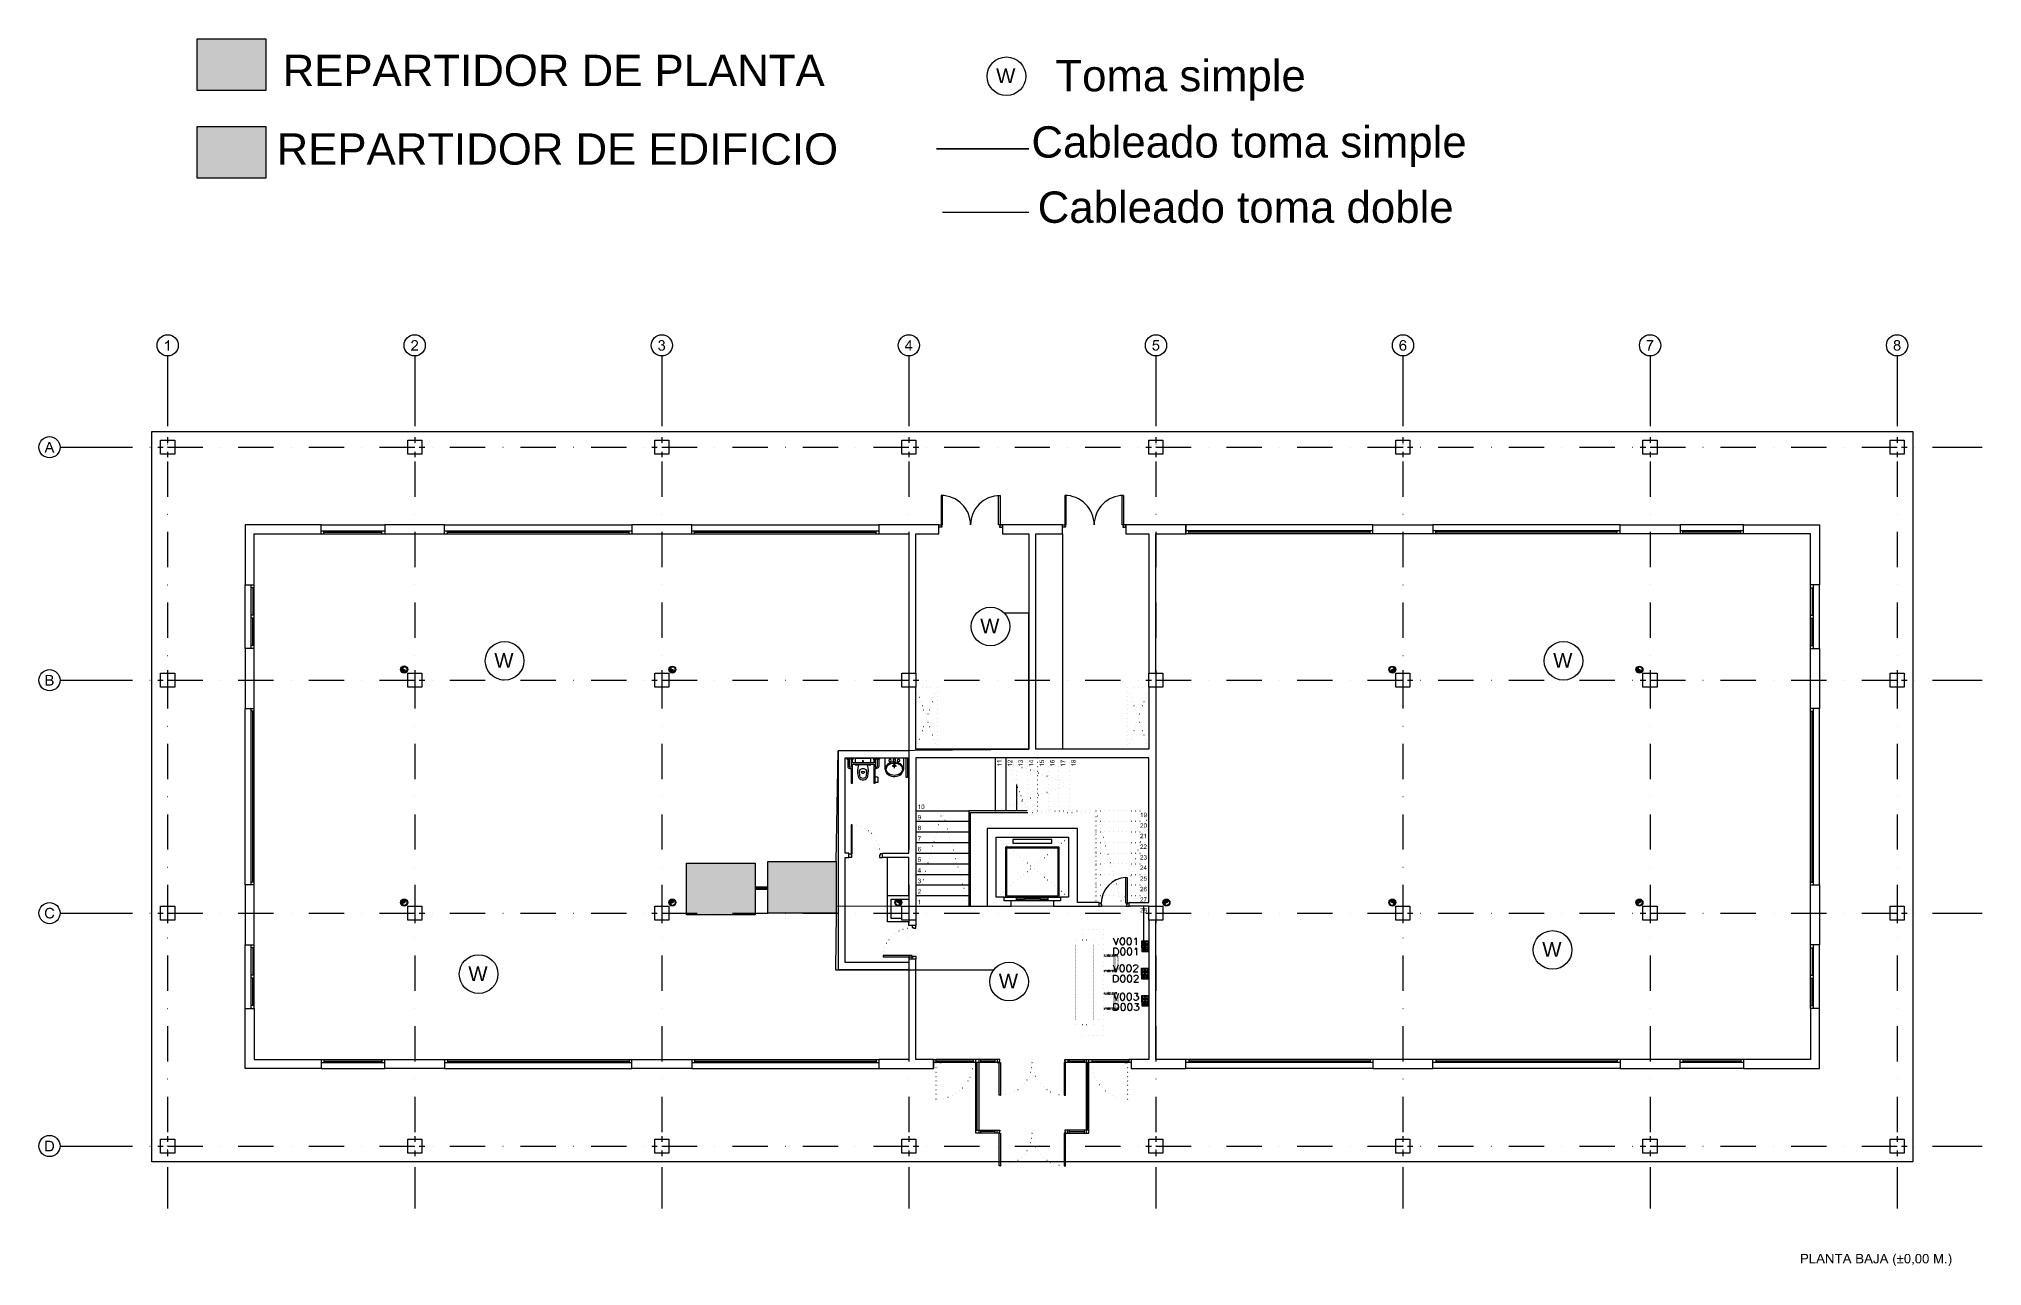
# Model space of a CAD drawing. Header units: millimetres. Extents: x -36361 to 19552, y -12473 to 22835.
import ezdxf

# ---------------------------------------------------------------- set-up
doc = ezdxf.new("R2010")
doc.units = ezdxf.units.MM
for name, color, linetype in [('cable a tomas dobles', 10, 'Continuous'), ('cable del wifi', 7, 'Continuous'), ('PDF3_Rellenos sólidos', 3, 'Continuous'), ('RRRRRRRRRR', 170, 'Continuous')]:
    doc.layers.add(name, color=color, linetype=linetype)
doc.layers.add('PDF3_Geometría', color=15, linetype='Continuous', true_color=0x944a4a)
doc.layers.add('PDF_Rellenos sólidos', color=172, linetype='Continuous', true_color=0x0000dd)
doc.styles.get("Standard").update_dxf_attribs({"font": 'arial.ttf'})

msp = doc.modelspace()

# ---------------------------------------------------------------- texts
at = {"layer": 'PDF_Rellenos sólidos'}
for s, p in [('REPARTIDOR DE PLANTA', (-29347, 21478)), ('Toma simple', (-7112, 21328)), ('REPARTIDOR DE EDIFICIO', (-29521, 19216)), ('Cableado toma simple', (-7802, 19419)), ('Cableado toma doble', (-7622, 17543))]:
    msp.add_text(s, height=901.16, dxfattribs=at).set_placement(p)
at = {"layer": 'PDF_Rellenos sólidos', "char_height": 420, "width": 30.03, "attachment_point": 1}
for insert in [(-8818, 21985), (-9277, 6155), (-23257, 5166), (7209, 5166), (6896, -3151), (-24004, -3847), (-8741, -4061)]:
    msp.add_mtext('W', dxfattribs=dict(at, insert=insert))

# ---------------------------------------------------------------- hatches: boundary and pattern name
at = {"layer": 'PDF3_Geometría', "transparency": 33554559}
for points in [[(-32706, 14107), (-32712, 14101), (-32721, 14098), (-32730, 14095), (-32730, 14056), (-32727, 14059), (-32721, 14062), (-32712, 14065), (-32706, 14068), (-32697, 14071), (-32688, 14077), (-32679, 14083), (-32673, 14086), (-32667, 14092), (-32658, 14098), (-32655, 14104)], [(-32616, 14170), (-32640, 14170), (-32646, 14161), (-32649, 14155), (-32667, 14137), (-32673, 14128), (-32679, 14125), (-32685, 14119), (-32691, 14116), (-32697, 14110), (-32706, 14107), (-32655, 14104), (-32655, 13864), (-32616, 13864)], [(-25470, 14140), (-25548, 14140), (-25542, 14140), (-25533, 14137), (-25527, 14137), (-25518, 14134), (-25512, 14128), (-25506, 14125), (-25500, 14116), (-25494, 14110), (-25491, 14104), (-25491, 14095), (-25488, 14086), (-25491, 14080), (-25491, 14074), (-25497, 14056), (-25500, 14050), (-25506, 14041), (-25515, 14032), (-25518, 14026), (-25524, 14023), (-25557, 13990), (-25575, 13978), (-25602, 13951), (-25608, 13948), (-25614, 13942), (-25617, 13936), (-25623, 13930), (-25626, 13927), (-25632, 13918), (-25638, 13912), (-25641, 13906), (-25644, 13897), (-25647, 13891), (-25647, 13888), (-25650, 13882), (-25653, 13873), (-25653, 13864), (-25452, 13864), (-25452, 13900), (-25599, 13900), (-25596, 13906), (-25590, 13915), (-25578, 13927), (-25572, 13933), (-25566, 13936), (-25542, 13960), (-25539, 13960), (-25530, 13966), (-25524, 13975), (-25515, 13981), (-25503, 13993), (-25497, 13999), (-25491, 14002), (-25488, 14008), (-25482, 14011), (-25482, 14014), (-25476, 14023), (-25470, 14029), (-25467, 14035), (-25461, 14044), (-25458, 14050), (-25458, 14053), (-25455, 14062), (-25452, 14068), (-25452, 14104), (-25455, 14110), (-25458, 14119), (-25461, 14125), (-25464, 14134)], [(-25545, 14170), (-25563, 14170), (-25572, 14167), (-25581, 14167), (-25587, 14164), (-25596, 14161), (-25602, 14158), (-25608, 14152), (-25614, 14149), (-25626, 14137), (-25629, 14131), (-25635, 14125), (-25638, 14116), (-25641, 14110), (-25641, 14101), (-25644, 14092), (-25644, 14083), (-25608, 14077), (-25605, 14086), (-25605, 14095), (-25602, 14104), (-25596, 14116), (-25590, 14122), (-25587, 14128), (-25581, 14131), (-25572, 14134), (-25566, 14137), (-25557, 14140), (-25470, 14140), (-25482, 14152), (-25488, 14155), (-25497, 14158), (-25503, 14164), (-25512, 14164), (-25518, 14167), (-25527, 14170), (-25536, 14170)], [(-18510, 14146), (-18516, 14140), (-18521, 14134), (-18524, 14128), (-18527, 14119), (-18530, 14113), (-18533, 14104), (-18536, 14095), (-18498, 14086), (-18498, 14092), (-18492, 14110), (-18486, 14122), (-18480, 14128), (-18474, 14134), (-18462, 14140), (-18453, 14143), (-18444, 14143)], [(-18366, 14017), (-18441, 14017), (-18435, 14014), (-18426, 14014), (-18417, 14011), (-18411, 14008), (-18402, 14005), (-18393, 13996), (-18390, 13987), (-18384, 13981), (-18381, 13972), (-18381, 13939), (-18384, 13930), (-18387, 13924), (-18411, 13900), (-18417, 13897), (-18426, 13894), (-18444, 13894), (-18516, 13891), (-18510, 13885), (-18507, 13882), (-18498, 13876), (-18486, 13870), (-18468, 13864), (-18462, 13864), (-18453, 13861), (-18429, 13861), (-18411, 13867), (-18405, 13867), (-18396, 13870), (-18390, 13876), (-18381, 13879), (-18375, 13885), (-18369, 13888), (-18369, 13891), (-18363, 13897), (-18357, 13903), (-18354, 13909), (-18348, 13918), (-18345, 13924), (-18345, 13933), (-18342, 13939), (-18342, 13948), (-18339, 13957), (-18339, 13960), (-18342, 13969), (-18342, 13978), (-18345, 13984), (-18348, 13993), (-18354, 14005), (-18360, 14011)], [(-18444, 14173), (-18462, 14173), (-18468, 14170), (-18486, 14164), (-18492, 14161), (-18498, 14158), (-18510, 14146), (-18444, 14143), (-18438, 14143), (-18420, 14137), (-18414, 14134), (-18405, 14125), (-18399, 14119), (-18396, 14113), (-18396, 14104), (-18393, 14095), (-18393, 14089), (-18396, 14083), (-18399, 14074), (-18402, 14068), (-18414, 14056), (-18417, 14056), (-18423, 14050), (-18432, 14047), (-18438, 14047), (-18447, 14044), (-18456, 14044), (-18384, 14041), (-18375, 14047), (-18372, 14053), (-18366, 14059), (-18363, 14062), (-18360, 14068), (-18357, 14077), (-18357, 14086), (-18354, 14095), (-18357, 14101), (-18357, 14110), (-18360, 14119), (-18363, 14125), (-18366, 14134), (-18372, 14140), (-18378, 14149), (-18384, 14152), (-18390, 14158), (-18399, 14164), (-18402, 14164), (-18420, 14170), (-18426, 14173), (-18435, 14173)], [(-18462, 14044), (-18465, 14011), (-18456, 14014), (-18447, 14014), (-18441, 14017), (-18366, 14017), (-18372, 14023), (-18381, 14026), (-18390, 14029), (-18396, 14032), (-18390, 14035), (-18384, 14041), (-18456, 14044)], [(-11274, 14170), (-11304, 14170), (-11441, 13972), (-11441, 13936), (-11310, 13936), (-11310, 13864), (-11274, 13864), (-11274, 13936), (-11232, 13936), (-11232, 13972), (-11405, 13972), (-11310, 14110)], [(-11274, 14170), (-11310, 14110), (-11310, 13972), (-11405, 13972), (-11274, 13972)], [(-4133, 14170), (-4286, 14170), (-4316, 14014), (-4280, 14011), (-4277, 14014), (-4271, 14020), (-4259, 14032), (-4241, 14038), (-4226, 14038), (-4148, 14044), (-4154, 14050), (-4274, 14053), (-4256, 14134), (-4133, 14134)], [(-4214, 14071), (-4235, 14071), (-4241, 14068), (-4250, 14065), (-4256, 14062), (-4265, 14059), (-4274, 14053), (-4154, 14050), (-4160, 14056), (-4166, 14059), (-4175, 14065), (-4181, 14068), (-4190, 14068), (-4199, 14071), (-4205, 14071)], [(-4148, 14044), (-4226, 14038), (-4205, 14038), (-4199, 14035), (-4190, 14032), (-4169, 14011), (-4166, 14005), (-4163, 13996), (-4163, 13987), (-4160, 13978), (-4160, 13951), (-4163, 13945), (-4166, 13936), (-4169, 13930), (-4175, 13921), (-4178, 13915), (-4181, 13915), (-4187, 13909), (-4193, 13903), (-4199, 13900), (-4208, 13897), (-4223, 13897), (-4151, 13894), (-4145, 13903), (-4142, 13903), (-4139, 13909), (-4133, 13918), (-4130, 13924), (-4127, 13933), (-4124, 13939), (-4124, 13948), (-4122, 13957), (-4122, 13993), (-4124, 14002), (-4127, 14011), (-4130, 14017), (-4133, 14026), (-4136, 14032), (-4142, 14038)], [(2824, 14146), (2818, 14137), (2815, 14134), (2812, 14128), (2806, 14122), (2803, 14116), (2800, 14107), (2800, 14101), (2797, 14095), (2794, 14086), (2791, 14077), (2791, 14068), (2788, 14059), (2788, 14032), (2785, 14020), (2785, 13996), (2788, 13987), (2788, 13966), (2791, 13957), (2791, 13948), (2794, 13942), (2797, 13933), (2797, 13927), (2800, 13918), (2803, 13912), (2809, 13906), (2812, 13900), (2815, 13897), (2836, 13876), (2845, 13873), (2851, 13870), (2860, 13867), (2866, 13864), (2875, 13864), (2884, 13861), (2902, 13861), (2911, 13864), (2917, 13864), (2926, 13867), (2935, 13870), (2941, 13876), (2950, 13879), (2962, 13891), (2890, 13894), (2875, 13894), (2869, 13897), (2860, 13903), (2851, 13909), (2848, 13915), (2842, 13921), (2836, 13930), (2836, 13933), (2833, 13942), (2830, 13948), (2830, 13987), (2833, 13993), (2836, 14002), (2842, 14008), (2848, 14014), (2851, 14017), (2857, 14023), (2824, 14023), (2824, 14059), (2827, 14065), (2827, 14074), (2830, 14083), (2833, 14089), (2833, 14095), (2836, 14101), (2839, 14107), (2845, 14116), (2851, 14122), (2857, 14128), (2863, 14131), (2869, 14137), (2875, 14140), (2884, 14143), (2893, 14143)], [(2896, 14173), (2881, 14173), (2872, 14170), (2866, 14170), (2857, 14167), (2851, 14164), (2842, 14161), (2836, 14155), (2830, 14149), (2824, 14146), (2893, 14143), (2902, 14143), (2911, 14140), (2917, 14137), (2923, 14131), (2932, 14125), (2935, 14119), (2938, 14113), (2944, 14095), (2983, 14098), (2980, 14104), (2980, 14110), (2977, 14119), (2974, 14128), (2971, 14134), (2959, 14146), (2956, 14152), (2950, 14155), (2944, 14161), (2938, 14164), (2929, 14167), (2923, 14170), (2914, 14173), (2905, 14173)], [(2896, 14065), (2890, 14065), (2881, 14062), (2872, 14062), (2863, 14059), (2857, 14056), (2854, 14053), (2848, 14050), (2839, 14044), (2833, 14038), (2827, 14032), (2824, 14023), (2857, 14023), (2866, 14026), (2872, 14029), (2881, 14032), (2890, 14032), (2962, 14038), (2959, 14041), (2950, 14047), (2944, 14050), (2938, 14056), (2929, 14059), (2923, 14062), (2914, 14062), (2905, 14065)], [(2962, 14038), (2890, 14032), (2896, 14032), (2905, 14029), (2911, 14029), (2920, 14023), (2926, 14020), (2935, 14011), (2938, 14005), (2944, 13999), (2944, 13990), (2947, 13981), (2950, 13972), (2950, 13957), (2947, 13948), (2947, 13939), (2944, 13933), (2941, 13924), (2938, 13918), (2929, 13909), (2923, 13903), (2914, 13897), (2908, 13894), (2890, 13894), (2962, 13891), (2965, 13897), (2971, 13906), (2980, 13924), (2983, 13933), (2986, 13939), (2986, 13987), (2983, 13996), (2983, 14002), (2980, 14011), (2974, 14017), (2971, 14026), (2965, 14032)], [(10096, 14167), (9898, 14167), (9898, 14131), (10048, 14131), (10045, 14131), (10039, 14125), (10036, 14119), (10030, 14113), (10024, 14104), (10021, 14098), (10015, 14092), (10012, 14083), (10006, 14077), (10003, 14068), (9997, 14062), (9994, 14053), (9991, 14050), (9988, 14041), (9982, 14035), (9976, 14017), (9973, 14011), (9970, 14002), (9967, 13993), (9964, 13987), (9961, 13978), (9958, 13969), (9955, 13963), (9955, 13954), (9952, 13951), (9952, 13942), (9949, 13933), (9946, 13924), (9946, 13915), (9943, 13906), (9943, 13897), (9940, 13888), (9940, 13867), (9979, 13867), (9979, 13885), (9982, 13894), (9982, 13912), (9985, 13918), (9988, 13927), (9988, 13936), (9991, 13942), (9994, 13951), (9994, 13954), (9997, 13963), (10000, 13969), (10000, 13978), (10003, 13987), (10006, 13993), (10012, 14002), (10015, 14011), (10018, 14017), (10021, 14026), (10024, 14032), (10030, 14041), (10033, 14050), (10036, 14056), (10042, 14062), (10045, 14071), (10051, 14080), (10054, 14086), (10060, 14095), (10066, 14101), (10069, 14110), (10075, 14116), (10081, 14122), (10084, 14128), (10096, 14140)], [(17104, 14173), (17092, 14173), (17083, 14170), (17074, 14170), (17068, 14167), (17059, 14164), (17053, 14161), (17047, 14155), (17041, 14152), (17038, 14146), (17032, 14140), (17026, 14134), (17023, 14128), (17020, 14119), (17017, 14113), (17017, 14080), (17020, 14071), (17023, 14065), (17029, 14056), (17032, 14050), (17038, 14044), (17047, 14041), (17053, 14035), (17062, 14032), (17053, 14029), (17044, 14026), (17038, 14023), (17032, 14017), (17026, 14011), (17020, 14005), (17017, 14002), (17014, 13996), (17011, 13990), (17008, 13981), (17005, 13972), (17005, 13939), (17008, 13930), (17011, 13924), (17014, 13915), (17017, 13909), (17020, 13900), (17026, 13894), (17032, 13888), (17104, 13894), (17089, 13894), (17080, 13897), (17074, 13900), (17068, 13906), (17059, 13909), (17056, 13918), (17050, 13924), (17047, 13930), (17044, 13939), (17044, 13969), (17047, 13978), (17050, 13987), (17056, 13993), (17059, 13999), (17065, 14002), (17071, 14008), (17080, 14011), (17086, 14014), (17095, 14017), (17179, 14017), (17173, 14020), (17164, 14026), (17155, 14029), (17149, 14032), (17158, 14035), (17164, 14041), (17170, 14044), (17104, 14047), (17098, 14047), (17089, 14050), (17083, 14050), (17074, 14056), (17068, 14059), (17065, 14065), (17062, 14071), (17056, 14080), (17056, 14107), (17059, 14116), (17062, 14122), (17068, 14128), (17074, 14131), (17080, 14137), (17089, 14140), (17095, 14143), (17173, 14143), (17167, 14149), (17167, 14152), (17161, 14158), (17152, 14161), (17140, 14167), (17131, 14170), (17122, 14173), (17113, 14173)], [(17179, 14017), (17104, 14017), (17113, 14017), (17122, 14014), (17128, 14011), (17137, 14008), (17143, 14005), (17155, 13993), (17158, 13987), (17161, 13978), (17164, 13972), (17167, 13963), (17167, 13945), (17164, 13939), (17164, 13930), (17158, 13924), (17155, 13915), (17149, 13909), (17143, 13906), (17137, 13900), (17131, 13897), (17122, 13894), (17104, 13894), (17032, 13888), (17035, 13885), (17041, 13882), (17047, 13876), (17056, 13873), (17062, 13870), (17071, 13867), (17077, 13864), (17086, 13864), (17095, 13861), (17119, 13861), (17128, 13864), (17137, 13864), (17143, 13867), (17152, 13870), (17158, 13873), (17164, 13879), (17173, 13882), (17179, 13888), (17182, 13894), (17188, 13900), (17191, 13906), (17197, 13915), (17200, 13921), (17203, 13930), (17203, 13936), (17206, 13945), (17206, 13963), (17203, 13972), (17200, 13981), (17200, 13990), (17194, 13996), (17191, 14002), (17188, 14005), (17185, 14011)], [(17173, 14143), (17104, 14143), (17110, 14143), (17119, 14140), (17128, 14137), (17134, 14134), (17140, 14128), (17143, 14125), (17149, 14119), (17152, 14110), (17155, 14101), (17155, 14089), (17152, 14083), (17149, 14074), (17146, 14068), (17140, 14059), (17137, 14056), (17128, 14053), (17122, 14050), (17113, 14047), (17104, 14047), (17170, 14044), (17176, 14050), (17182, 14056), (17185, 14062), (17188, 14068), (17191, 14077), (17191, 14086), (17194, 14095), (17194, 14098), (17191, 14107), (17191, 14116), (17188, 14122), (17185, 14131), (17179, 14137)], [(-18504, 13951), (-18539, 13948), (-18539, 13945), (-18536, 13936), (-18536, 13927), (-18533, 13918), (-18530, 13912), (-18524, 13903), (-18521, 13897), (-18516, 13891), (-18444, 13894), (-18459, 13894), (-18468, 13897), (-18474, 13903), (-18480, 13906), (-18486, 13912), (-18489, 13918), (-18495, 13927), (-18498, 13933), (-18501, 13942)], [(-4283, 13954), (-4322, 13951), (-4322, 13945), (-4319, 13936), (-4319, 13930), (-4316, 13921), (-4313, 13915), (-4307, 13906), (-4304, 13900), (-4298, 13894), (-4289, 13885), (-4280, 13879), (-4268, 13873), (-4259, 13870), (-4250, 13867), (-4244, 13867), (-4235, 13864), (-4214, 13864), (-4205, 13867), (-4199, 13867), (-4190, 13870), (-4181, 13873), (-4169, 13879), (-4157, 13891), (-4151, 13894), (-4223, 13897), (-4241, 13897), (-4250, 13900), (-4256, 13906), (-4262, 13909), (-4268, 13915), (-4271, 13921), (-4274, 13927), (-4280, 13936), (-4280, 13945)], [(-36038, 11240), (-36080, 11240), (-36196, 10934), (-36154, 10934), (-36121, 11027), (-35993, 11027), (-36110, 11060), (-36077, 11150), (-36074, 11159), (-36071, 11165), (-36068, 11174), (-36065, 11183), (-36062, 11189), (-36062, 11198), (-36059, 11207)], [(-36038, 11240), (-36059, 11207), (-36059, 11201), (-36056, 11195), (-36053, 11186), (-36050, 11180), (-36047, 11171), (-36044, 11162), (-36041, 11153), (-36038, 11144), (-36005, 11060), (-36110, 11060), (-35993, 11027), (-35957, 10934), (-35912, 10934)], [(-36050, 4537), (-36166, 4537), (-36166, 4231), (-36023, 4231), (-36014, 4234), (-36008, 4234), (-35999, 4237), (-35996, 4237), (-35990, 4240), (-35981, 4243), (-35972, 4246), (-35954, 4264), (-36124, 4267), (-36124, 4372), (-35957, 4372), (-35969, 4384), (-35975, 4387), (-35984, 4390), (-35993, 4393), (-35984, 4399), (-35978, 4402), (-36124, 4408), (-36124, 4501), (-35963, 4501), (-35969, 4507), (-35975, 4513), (-35981, 4519), (-35987, 4522), (-35996, 4528), (-35999, 4528), (-36008, 4531), (-36014, 4534), (-36032, 4534), (-36041, 4537)], [(-35963, 4501), (-36065, 4501), (-36047, 4501), (-36038, 4498), (-36023, 4498), (-36017, 4495), (-36008, 4492), (-36002, 4486), (-35996, 4480), (-35996, 4477), (-35993, 4471), (-35990, 4462), (-35990, 4441), (-35993, 4432), (-35999, 4426), (-35999, 4423), (-36005, 4420), (-36014, 4414), (-36020, 4411), (-36023, 4411), (-36032, 4408), (-36124, 4408), (-35978, 4402), (-35960, 4420), (-35954, 4432), (-35951, 4441), (-35951, 4474), (-35957, 4492), (-35963, 4498)], [(-35957, 4372), (-36056, 4372), (-36032, 4372), (-36023, 4369), (-36017, 4369), (-36011, 4366), (-36005, 4366), (-35999, 4360), (-35990, 4354), (-35987, 4348), (-35984, 4345), (-35978, 4327), (-35978, 4309), (-35981, 4300), (-35984, 4294), (-35987, 4288), (-35993, 4282), (-35999, 4276), (-36005, 4273), (-36023, 4267), (-36124, 4267), (-35954, 4264), (-35948, 4273), (-35942, 4285), (-35939, 4294), (-35936, 4303), (-35936, 4336), (-35939, 4345), (-35942, 4351), (-35945, 4360), (-35951, 4366)], [(-8790, 2065), (-8790, 2053), (-8787, 2053), (-8778, 2044), (-8775, 2044), (-8772, 2041), (-8769, 2038), (-8769, 2035), (-8763, 2029), (-8763, 2026), (-8760, 2047), (-8658, 2047), (-8658, 2065)], [(-8790, 1963), (-8790, 1951), (-8787, 1951), (-8778, 1942), (-8775, 1942), (-8769, 1936), (-8769, 1933), (-8763, 1927), (-8763, 1924), (-8760, 1945), (-8658, 1945), (-8658, 1963)], [(-8763, 2026), (-8760, 2023), (-8757, 2020), (-8757, 2017), (-8742, 2017), (-8742, 2020), (-8745, 2023), (-8745, 2026), (-8748, 2029), (-8748, 2032), (-8751, 2032), (-8751, 2038), (-8754, 2041), (-8757, 2044), (-8757, 2047), (-8760, 2047)], [(-8763, 1924), (-8760, 1921), (-8757, 1918), (-8757, 1915), (-8742, 1915), (-8742, 1918), (-8745, 1921), (-8745, 1924), (-8748, 1927), (-8748, 1930), (-8751, 1930), (-8751, 1936), (-8757, 1942), (-8757, 1945), (-8760, 1945)], [(-8487, 2047), (-8487, 2035), (-8484, 2032), (-8484, 2029), (-8481, 2026), (-8481, 2023), (-8478, 2020), (-8478, 2017), (-8475, 2014), (-8472, 2014), (-8469, 2011), (-8466, 2011), (-8463, 2008), (-8460, 2008), (-8457, 2005), (-8448, 2005), (-8448, 2020), (-8451, 2020), (-8454, 2023), (-8460, 2023), (-8463, 2026), (-8466, 2029), (-8469, 2029), (-8469, 2032), (-8472, 2035), (-8472, 2080), (-8478, 2074), (-8481, 2071), (-8481, 2068), (-8484, 2065), (-8484, 2059), (-8487, 2056), (-8487, 2050)], [(-8487, 1963), (-8487, 1951), (-8484, 1951), (-8475, 1942), (-8472, 1942), (-8466, 1936), (-8466, 1933), (-8463, 1930), (-8460, 1927), (-8460, 1924), (-8457, 1945), (-8355, 1945), (-8355, 1963)], [(-8472, 2080), (-8472, 2047), (-8472, 2059), (-8463, 2068), (-8460, 2068), (-8457, 2071), (-8442, 2071), (-8436, 2065), (-8430, 2065), (-8430, 2062), (-8427, 2062), (-8424, 2059), (-8424, 2056), (-8421, 2053), (-8418, 2053), (-8412, 2047), (-8409, 2041), (-8406, 2038), (-8397, 2029), (-8397, 2026), (-8388, 2017), (-8385, 2017), (-8385, 2014), (-8382, 2014), (-8373, 2005), (-8370, 2005), (-8367, 2002), (-8355, 2002), (-8355, 2089), (-8370, 2089), (-8370, 2023), (-8379, 2032), (-8382, 2032), (-8385, 2035), (-8385, 2038), (-8388, 2041), (-8409, 2062), (-8409, 2065), (-8415, 2071), (-8418, 2071), (-8418, 2074), (-8421, 2074), (-8430, 2083), (-8433, 2083), (-8436, 2086), (-8442, 2086), (-8448, 2089), (-8454, 2089), (-8457, 2086), (-8466, 2086), (-8469, 2083), (-8472, 2083)], [(-8460, 1924), (-8454, 1918), (-8454, 1915), (-8439, 1915), (-8439, 1918), (-8442, 1921), (-8442, 1924), (-8445, 1927), (-8445, 1930), (-8448, 1930), (-8448, 1936), (-8454, 1942), (-8454, 1945), (-8457, 1945)], [(-8181, 2044), (-8181, 2038), (-8178, 2035), (-8178, 2029), (-8175, 2023), (-8175, 2020), (-8172, 2020), (-8169, 2017), (-8166, 2044), (-8166, 2056), (-8163, 2059), (-8160, 2062), (-8157, 2065), (-8151, 2065), (-8148, 2068), (-8145, 2065), (-8139, 2065), (-8136, 2062), (-8133, 2062), (-8130, 2059), (-8130, 2056), (-8127, 2053), (-8127, 2047), (-8124, 2044), (-8124, 2041), (-8124, 2071), (-8127, 2074), (-8127, 2077), (-8130, 2077), (-8133, 2080), (-8136, 2080), (-8139, 2083), (-8154, 2083), (-8157, 2080), (-8160, 2080), (-8163, 2077), (-8166, 2077), (-8169, 2074), (-8172, 2071), (-8175, 2068), (-8175, 2065), (-8178, 2062), (-8178, 2056), (-8181, 2053), (-8181, 2047)], [(-8181, 1963), (-8181, 1951), (-8178, 1951), (-8169, 1942), (-8166, 1942), (-8163, 1939), (-8160, 1936), (-8160, 1933), (-8154, 1927), (-8154, 1924), (-8151, 1945), (-8050, 1945), (-8050, 1963)], [(-8169, 2017), (-8163, 2011), (-8160, 2011), (-8157, 2008), (-8154, 2008), (-8151, 2005), (-8148, 2005), (-8145, 2020), (-8145, 2023), (-8154, 2023), (-8157, 2026), (-8160, 2026), (-8160, 2029), (-8163, 2032), (-8166, 2035), (-8166, 2044)], [(-8154, 1924), (-8148, 1918), (-8148, 1915), (-8133, 1915), (-8133, 1918), (-8136, 1921), (-8136, 1924), (-8139, 1927), (-8139, 1930), (-8142, 1930), (-8142, 1936), (-8148, 1942), (-8148, 1945), (-8151, 1945)], [(-8124, 2038), (-8113, 2035), (-8113, 2047), (-8116, 2077), (-8116, 2074), (-8119, 2071), (-8119, 2068), (-8121, 2065), (-8121, 2068), (-8124, 2071), (-8124, 2041)], [(-8116, 2077), (-8113, 2047), (-8113, 2056), (-8110, 2059), (-8110, 2062), (-8104, 2068), (-8101, 2068), (-8098, 2071), (-8077, 2071), (-8074, 2068), (-8071, 2068), (-8068, 2065), (-8068, 2062), (-8062, 2056), (-8062, 2044), (-8059, 2014), (-8059, 2017), (-8056, 2017), (-8053, 2020), (-8053, 2023), (-8050, 2026), (-8050, 2035), (-8047, 2038), (-8047, 2053), (-8050, 2056), (-8050, 2062), (-8053, 2065), (-8053, 2068), (-8056, 2071), (-8056, 2074), (-8065, 2083), (-8068, 2083), (-8071, 2086), (-8074, 2086), (-8077, 2089), (-8101, 2089), (-8104, 2086), (-8107, 2086), (-8113, 2080)], [(-8086, 2020), (-8086, 2005), (-8077, 2005), (-8071, 2008), (-8068, 2008), (-8065, 2011), (-8062, 2011), (-8059, 2014), (-8062, 2044), (-8062, 2035), (-8074, 2023), (-8080, 2023), (-8083, 2020)], [(-7876, 2071), (-7876, 2059), (-7789, 1999), (-7774, 1999), (-7774, 2056), (-7744, 2056), (-7744, 2071), (-7774, 2071), (-7774, 2089), (-7789, 2089), (-7789, 2014), (-7849, 2056)], [(-7876, 2071), (-7849, 2056), (-7789, 2056), (-7789, 2014), (-7789, 2071)], [(-7876, 1963), (-7876, 1951), (-7873, 1951), (-7864, 1942), (-7861, 1942), (-7855, 1936), (-7855, 1933), (-7849, 1927), (-7849, 1924), (-7846, 1945), (-7744, 1945), (-7744, 1963)], [(-7849, 1924), (-7843, 1918), (-7843, 1915), (-7828, 1915), (-7828, 1918), (-7831, 1921), (-7831, 1924), (-7834, 1927), (-7834, 1930), (-7837, 1930), (-7837, 1936), (-7843, 1942), (-7843, 1945), (-7846, 1945)], [(-7573, 1963), (-7573, 1951), (-7570, 1951), (-7564, 1945), (-7561, 1942), (-7558, 1942), (-7552, 1936), (-7552, 1933), (-7546, 1927), (-7546, 1924), (-7543, 1945), (-7441, 1945), (-7441, 1963)], [(-7570, 2083), (-7570, 2020), (-7504, 2005), (-7501, 2023), (-7504, 2023), (-7507, 2026), (-7507, 2029), (-7513, 2035), (-7513, 2044), (-7516, 2080), (-7519, 2077), (-7519, 2026), (-7555, 2032), (-7555, 2083)], [(-7546, 1924), (-7540, 1918), (-7540, 1915), (-7525, 1915), (-7525, 1918), (-7528, 1921), (-7528, 1924), (-7531, 1927), (-7531, 1930), (-7534, 1930), (-7534, 1936), (-7540, 1942), (-7540, 1945), (-7543, 1945)], [(-7528, 2050), (-7528, 2041), (-7525, 2038), (-7525, 2032), (-7519, 2026), (-7519, 2077), (-7522, 2074), (-7522, 2071), (-7525, 2068), (-7525, 2065), (-7528, 2062), (-7528, 2053)], [(-7516, 2080), (-7513, 2044), (-7513, 2053), (-7510, 2056), (-7510, 2059), (-7507, 2062), (-7507, 2065), (-7504, 2068), (-7501, 2068), (-7498, 2071), (-7495, 2071), (-7492, 2074), (-7477, 2074), (-7474, 2071), (-7468, 2071), (-7465, 2068), (-7462, 2068), (-7462, 2065), (-7459, 2065), (-7459, 2062), (-7453, 2056), (-7453, 2047), (-7453, 2077), (-7459, 2083), (-7462, 2083), (-7465, 2086), (-7468, 2086), (-7471, 2089), (-7501, 2089), (-7504, 2086), (-7507, 2086), (-7513, 2080)], [(-7477, 2020), (-7474, 2005), (-7465, 2005), (-7462, 2008), (-7459, 2008), (-7456, 2011), (-7453, 2011), (-7450, 2014), (-7450, 2017), (-7447, 2020), (-7444, 2020), (-7444, 2023), (-7441, 2026), (-7441, 2035), (-7438, 2038), (-7438, 2053), (-7441, 2056), (-7441, 2065), (-7444, 2068), (-7444, 2071), (-7447, 2074), (-7450, 2074), (-7453, 2077), (-7453, 2035), (-7459, 2029), (-7459, 2026), (-7462, 2026), (-7465, 2023), (-7468, 2023), (-7474, 2020)], [(-7268, 2050), (-7268, 2041), (-7265, 2038), (-7265, 2035), (-7262, 2029), (-7262, 2026), (-7259, 2026), (-7259, 2023), (-7256, 2020), (-7253, 2050), (-7253, 2059), (-7244, 2068), (-7241, 2068), (-7238, 2071), (-7235, 2071), (-7235, 2086), (-7244, 2086), (-7247, 2083), (-7250, 2083), (-7259, 2074), (-7262, 2071), (-7265, 2068), (-7265, 2062), (-7268, 2059), (-7268, 2053)], [(-7268, 1963), (-7268, 1951), (-7265, 1951), (-7262, 1948), (-7256, 1942), (-7253, 1942), (-7247, 1936), (-7247, 1933), (-7241, 1927), (-7241, 1924), (-7238, 1945), (-7136, 1945), (-7136, 1963)], [(-7256, 2020), (-7250, 2014), (-7247, 2014), (-7244, 2011), (-7241, 2011), (-7241, 2008), (-7232, 2008), (-7229, 2005), (-7214, 2005), (-7211, 2002), (-7187, 2002), (-7184, 2005), (-7169, 2005), (-7163, 2008), (-7157, 2008), (-7157, 2011), (-7154, 2011), (-7139, 2026), (-7139, 2029), (-7136, 2032), (-7136, 2038), (-7133, 2041), (-7133, 2056), (-7136, 2059), (-7136, 2062), (-7139, 2065), (-7139, 2071), (-7142, 2074), (-7145, 2074), (-7145, 2077), (-7148, 2047), (-7148, 2038), (-7160, 2026), (-7163, 2026), (-7163, 2023), (-7175, 2023), (-7178, 2020), (-7184, 2023), (-7190, 2023), (-7193, 2026), (-7196, 2026), (-7202, 2032), (-7202, 2035), (-7205, 2020), (-7226, 2020), (-7229, 2023), (-7235, 2023), (-7241, 2026), (-7253, 2038), (-7253, 2050)], [(-7241, 1924), (-7235, 1918), (-7235, 1915), (-7220, 1915), (-7220, 1918), (-7223, 1921), (-7223, 1924), (-7226, 1927), (-7226, 1930), (-7229, 1930), (-7229, 1936), (-7235, 1942), (-7235, 1945), (-7238, 1945)], [(-7220, 2050), (-7220, 2041), (-7217, 2035), (-7217, 2032), (-7211, 2026), (-7211, 2023), (-7208, 2020), (-7205, 2020), (-7202, 2035), (-7205, 2038), (-7205, 2041), (-7208, 2044), (-7208, 2077), (-7211, 2077), (-7214, 2074), (-7214, 2071), (-7217, 2068), (-7217, 2065), (-7220, 2062), (-7220, 2053)], [(-7208, 2077), (-7208, 2047), (-7208, 2050), (-7205, 2053), (-7205, 2056), (-7202, 2059), (-7202, 2062), (-7199, 2065), (-7199, 2068), (-7196, 2068), (-7193, 2071), (-7184, 2071), (-7181, 2074), (-7175, 2074), (-7172, 2071), (-7163, 2071), (-7160, 2068), (-7157, 2068), (-7148, 2059), (-7148, 2047), (-7145, 2077), (-7151, 2083), (-7157, 2083), (-7157, 2086), (-7163, 2086), (-7169, 2089), (-7190, 2089), (-7193, 2086), (-7199, 2086), (-7202, 2083), (-7205, 2083), (-7208, 2080)], [(-6962, 1963), (-6962, 1951), (-6959, 1951), (-6950, 1942), (-6947, 1942), (-6941, 1936), (-6941, 1933), (-6935, 1927), (-6935, 1924), (-6932, 1945), (-6830, 1945), (-6830, 1963)], [(-6959, 2089), (-6959, 2005), (-6944, 2005), (-6944, 2068), (-6941, 2065), (-6938, 2065), (-6932, 2059), (-6929, 2059), (-6923, 2053), (-6920, 2053), (-6914, 2047), (-6911, 2047), (-6908, 2044), (-6905, 2044), (-6902, 2041), (-6899, 2041), (-6896, 2038), (-6893, 2038), (-6887, 2035), (-6884, 2035), (-6881, 2032), (-6875, 2032), (-6872, 2029), (-6863, 2029), (-6857, 2026), (-6845, 2026), (-6842, 2023), (-6830, 2023), (-6830, 2041), (-6851, 2041), (-6857, 2044), (-6863, 2044), (-6866, 2047), (-6875, 2047), (-6878, 2050), (-6881, 2050), (-6884, 2053), (-6887, 2053), (-6890, 2056), (-6896, 2056), (-6899, 2059), (-6902, 2059), (-6905, 2062), (-6908, 2062), (-6911, 2065), (-6914, 2065), (-6920, 2071), (-6926, 2074), (-6929, 2074), (-6935, 2080), (-6938, 2080), (-6938, 2083), (-6941, 2086), (-6944, 2086), (-6947, 2089)], [(-6935, 1924), (-6929, 1918), (-6929, 1915), (-6914, 1915), (-6914, 1918), (-6917, 1921), (-6917, 1924), (-6920, 1927), (-6920, 1930), (-6923, 1930), (-6923, 1936), (-6929, 1942), (-6929, 1945), (-6932, 1945)], [(-6659, 2047), (-6659, 2038), (-6656, 2035), (-6656, 2026), (-6653, 2023), (-6650, 2023), (-6650, 2020), (-6644, 2014), (-6641, 2014), (-6638, 2011), (-6635, 2011), (-6632, 2008), (-6617, 2008), (-6614, 2011), (-6611, 2011), (-6605, 2017), (-6602, 2017), (-6602, 2020), (-6599, 2026), (-6599, 2029), (-6596, 2023), (-6596, 2020), (-6590, 2014), (-6590, 2011), (-6587, 2011), (-6584, 2008), (-6578, 2005), (-6569, 2005), (-6566, 2002), (-6560, 2005), (-6551, 2005), (-6548, 2008), (-6545, 2008), (-6539, 2014), (-6536, 2014), (-6539, 2047), (-6539, 2035), (-6542, 2032), (-6542, 2029), (-6545, 2026), (-6548, 2026), (-6551, 2023), (-6554, 2023), (-6557, 2020), (-6572, 2020), (-6575, 2023), (-6578, 2023), (-6581, 2026), (-6584, 2026), (-6584, 2029), (-6587, 2032), (-6590, 2035), (-6590, 2077), (-6593, 2074), (-6596, 2071), (-6596, 2068), (-6599, 2065), (-6599, 2068), (-6602, 2071), (-6605, 2074), (-6605, 2038), (-6611, 2032), (-6611, 2029), (-6614, 2029), (-6617, 2026), (-6635, 2026), (-6638, 2029), (-6638, 2032), (-6641, 2032), (-6644, 2035), (-6644, 2047), (-6647, 2077), (-6650, 2074), (-6653, 2071), (-6653, 2068), (-6656, 2065), (-6656, 2059), (-6659, 2053), (-6659, 2050)], [(-6659, 1963), (-6659, 1951), (-6656, 1951), (-6647, 1942), (-6644, 1942), (-6638, 1936), (-6638, 1933), (-6632, 1927), (-6632, 1924), (-6629, 1945), (-6527, 1945), (-6527, 1963)], [(-6647, 2077), (-6644, 2047), (-6644, 2056), (-6632, 2068), (-6620, 2068), (-6617, 2065), (-6614, 2065), (-6608, 2059), (-6608, 2056), (-6605, 2053), (-6605, 2047), (-6605, 2077), (-6608, 2080), (-6611, 2080), (-6614, 2083), (-6638, 2083), (-6641, 2080), (-6644, 2080)], [(-6632, 1924), (-6626, 1918), (-6626, 1915), (-6611, 1915), (-6611, 1918), (-6614, 1921), (-6614, 1924), (-6617, 1927), (-6617, 1930), (-6620, 1930), (-6620, 1936), (-6626, 1942), (-6626, 1945), (-6629, 1945)], [(-6590, 2077), (-6590, 2047), (-6590, 2056), (-6587, 2059), (-6587, 2062), (-6578, 2071), (-6572, 2071), (-6569, 2074), (-6557, 2074), (-6554, 2071), (-6551, 2071), (-6545, 2065), (-6542, 2065), (-6542, 2062), (-6539, 2059), (-6539, 2047), (-6536, 2014), (-6536, 2017), (-6530, 2023), (-6530, 2026), (-6527, 2029), (-6527, 2035), (-6524, 2038), (-6524, 2053), (-6527, 2056), (-6527, 2062), (-6530, 2068), (-6530, 2071), (-6533, 2074), (-6542, 2083), (-6545, 2083), (-6548, 2086), (-6551, 2086), (-6554, 2089), (-6575, 2089), (-6578, 2086), (-6581, 2086), (-6584, 2083), (-6587, 2083), (-6590, 2080)], [(-11046, 783), (-11052, 777), (-11055, 777), (-11055, 762), (-11052, 762), (-11049, 765), (-11046, 765), (-11043, 768), (-11040, 768), (-11040, 771), (-11034, 771), (-11028, 777), (-11025, 777), (-11025, 780)], [(-11007, 810), (-11019, 810), (-11019, 807), (-11022, 804), (-11028, 798), (-11028, 795), (-11034, 789), (-11037, 789), (-11043, 783), (-11046, 783), (-11025, 780), (-11025, 678), (-11007, 678)], [(-10953, 795), (-10956, 795), (-10956, 792), (-10959, 786), (-10959, 783), (-10962, 780), (-10962, 777), (-10965, 774), (-10965, 714), (-10962, 711), (-10962, 705), (-10959, 702), (-10959, 696), (-10956, 693), (-10953, 690), (-10953, 687), (-10923, 690), (-10932, 690), (-10935, 693), (-10938, 693), (-10941, 696), (-10941, 699), (-10944, 699), (-10944, 705), (-10947, 708), (-10947, 717), (-10950, 720), (-10950, 762), (-10947, 768), (-10947, 777), (-10944, 780), (-10944, 786), (-10941, 786), (-10938, 789), (-10938, 792), (-10935, 795), (-10923, 795)], [(-10923, 810), (-10932, 810), (-10935, 807), (-10941, 807), (-10944, 804), (-10953, 795), (-10917, 795), (-10914, 792), (-10911, 792), (-10905, 786), (-10905, 783), (-10902, 780), (-10902, 777), (-10899, 774), (-10899, 711), (-10902, 708), (-10902, 705), (-10905, 702), (-10905, 699), (-10911, 693), (-10914, 690), (-10923, 690), (-10953, 687), (-10950, 684), (-10947, 684), (-10941, 678), (-10935, 678), (-10932, 675), (-10917, 675), (-10911, 678), (-10908, 678), (-10905, 681), (-10902, 681), (-10893, 690), (-10893, 693), (-10890, 696), (-10890, 699), (-10887, 702), (-10887, 705), (-10884, 705), (-10884, 720), (-10881, 723), (-10881, 765), (-10884, 768), (-10884, 777), (-10887, 780), (-10887, 783), (-10890, 786), (-10890, 789), (-10893, 792), (-10893, 795), (-10902, 804), (-10905, 804), (-10905, 807), (-10914, 807), (-10917, 810), (-10920, 810)], [(-4610, 576), (-4622, 576), (-4622, 573), (-4631, 564), (-4631, 561), (-4637, 555), (-4640, 555), (-4643, 552), (-4646, 549), (-4649, 549), (-4628, 546), (-4628, 444), (-4610, 444)], [(-4559, 564), (-4559, 561), (-4562, 558), (-4562, 555), (-4565, 552), (-4565, 549), (-4568, 546), (-4568, 516), (-4565, 513), (-4565, 507), (-4562, 507), (-4559, 504), (-4559, 501), (-4526, 504), (-4538, 504), (-4541, 507), (-4544, 507), (-4544, 510), (-4547, 510), (-4547, 513), (-4550, 516), (-4550, 519), (-4553, 522), (-4553, 540), (-4550, 546), (-4550, 549), (-4547, 552), (-4544, 552), (-4535, 561), (-4526, 561)], [(-4529, 576), (-4535, 576), (-4541, 573), (-4547, 573), (-4553, 567), (-4556, 567), (-4559, 564), (-4526, 561), (-4517, 561), (-4514, 558), (-4511, 558), (-4508, 555), (-4508, 552), (-4505, 549), (-4505, 546), (-4502, 543), (-4502, 519), (-4505, 516), (-4505, 513), (-4508, 510), (-4511, 510), (-4514, 507), (-4499, 507), (-4499, 489), (-4502, 486), (-4502, 477), (-4505, 474), (-4505, 471), (-4508, 468), (-4508, 465), (-4514, 459), (-4517, 459), (-4520, 456), (-4529, 456), (-4499, 453), (-4499, 456), (-4496, 459), (-4493, 462), (-4493, 465), (-4490, 468), (-4490, 471), (-4487, 474), (-4487, 480), (-4484, 486), (-4484, 537), (-4487, 540), (-4487, 546), (-4490, 549), (-4490, 552), (-4493, 555), (-4493, 558), (-4496, 561), (-4499, 564), (-4505, 570), (-4508, 570), (-4511, 573), (-4517, 573), (-4520, 576), (-4526, 576)], [(-11025, 201), (-11034, 201), (-11037, 198), (-11046, 198), (-11049, 195), (-11049, 192), (-11052, 192), (-11058, 186), (-11058, 183), (-11061, 180), (-11061, 177), (-11064, 174), (-11064, 159), (-11061, 156), (-11061, 153), (-11055, 147), (-11055, 144), (-11052, 144), (-11046, 141), (-11043, 141), (-11049, 138), (-11052, 138), (-11058, 133), (-11061, 133), (-11061, 130), (-11064, 127), (-11067, 121), (-11067, 112), (-11070, 109), (-11067, 103), (-11067, 94), (-11064, 91), (-11064, 88), (-11058, 82), (-11058, 79), (-11025, 82), (-11037, 82), (-11040, 85), (-11043, 85), (-11046, 88), (-11046, 91), (-11049, 94), (-11049, 97), (-11052, 100), (-11052, 115), (-11049, 118), (-11049, 121), (-11046, 124), (-11046, 127), (-11043, 127), (-11040, 130), (-11037, 133), (-10995, 133), (-11001, 138), (-11004, 138), (-11007, 141), (-11004, 141), (-11001, 144), (-10998, 147), (-11034, 147), (-11040, 153), (-11043, 153), (-11043, 156), (-11046, 159), (-11046, 177), (-11043, 180), (-11040, 180), (-11040, 183), (-11037, 186), (-11025, 186), (-10995, 189), (-11001, 195), (-11004, 195), (-11007, 198), (-11013, 198), (-11019, 201), (-11022, 201)], [(-11058, 492), (-11058, 489), (-11061, 486), (-11061, 483), (-11064, 480), (-11064, 477), (-11067, 474), (-11067, 444), (-11064, 441), (-11064, 435), (-11061, 435), (-11058, 432), (-11058, 429), (-11025, 432), (-11037, 432), (-11040, 435), (-11043, 435), (-11043, 438), (-11046, 438), (-11046, 441), (-11049, 444), (-11049, 447), (-11052, 450), (-11052, 468), (-11049, 474), (-11049, 477), (-11046, 480), (-11043, 480), (-11034, 489), (-11025, 489)], [(-11052, 405), (-11067, 402), (-11067, 399), (-11064, 396), (-11064, 393), (-11061, 390), (-11061, 387), (-11058, 384), (-11058, 381), (-11055, 378), (-11052, 378), (-11049, 375), (-11046, 375), (-11043, 372), (-11040, 372), (-11037, 369), (-11025, 369), (-11019, 372), (-11013, 372), (-11010, 375), (-11007, 375), (-11004, 378), (-11001, 378), (-10998, 381), (-11028, 384), (-11037, 384), (-11040, 387), (-11043, 387), (-11046, 390), (-11046, 393), (-11049, 396), (-11049, 399)], [(-11028, 504), (-11034, 504), (-11040, 501), (-11046, 501), (-11052, 495), (-11055, 495), (-11058, 492), (-11025, 489), (-11016, 489), (-11013, 486), (-11010, 486), (-11007, 483), (-11007, 480), (-11004, 477), (-11004, 474), (-11001, 471), (-11001, 447), (-11004, 444), (-11004, 441), (-11007, 438), (-11010, 438), (-11013, 435), (-10998, 435), (-10998, 417), (-11001, 414), (-11001, 405), (-11004, 402), (-11004, 399), (-11007, 396), (-11007, 393), (-11010, 390), (-11013, 387), (-11016, 387), (-11019, 384), (-11028, 384), (-10998, 381), (-10998, 384), (-10992, 390), (-10992, 393), (-10989, 396), (-10989, 399), (-10986, 402), (-10986, 408), (-10983, 414), (-10983, 465), (-10986, 468), (-10986, 474), (-10989, 477), (-10989, 480), (-10992, 483), (-10992, 486), (-11001, 495), (-11004, 498), (-11007, 498), (-11010, 501), (-11016, 501), (-11019, 504), (-11025, 504)], [(-11013, 435), (-11016, 432), (-11025, 432), (-11058, 429), (-11052, 423), (-11049, 423), (-11046, 420), (-11043, 420), (-11040, 417), (-11019, 417), (-11016, 420), (-11010, 420), (-11007, 423), (-11004, 426), (-11004, 429), (-11001, 432), (-10998, 435)], [(-10995, 133), (-11025, 133), (-11016, 133), (-11013, 130), (-11010, 130), (-11007, 127), (-11004, 124), (-11001, 121), (-11001, 115), (-10998, 112), (-10998, 100), (-11001, 97), (-11001, 94), (-11004, 91), (-11007, 88), (-11007, 85), (-11010, 85), (-11013, 82), (-11025, 82), (-11058, 79), (-11055, 79), (-11049, 73), (-11046, 73), (-11043, 70), (-11037, 70), (-11034, 67), (-11019, 67), (-11016, 70), (-11010, 70), (-11004, 73), (-11001, 73), (-10989, 85), (-10989, 88), (-10986, 91), (-10986, 94), (-10983, 97), (-10983, 118), (-10986, 121), (-10986, 124), (-10989, 127), (-10989, 130), (-10992, 133)], [(-10995, 189), (-11025, 186), (-11016, 186), (-11010, 180), (-11007, 177), (-11004, 174), (-11004, 162), (-11007, 159), (-11007, 156), (-11010, 153), (-11013, 150), (-11016, 150), (-11019, 147), (-11025, 147), (-10995, 147), (-10992, 150), (-10992, 153), (-10989, 156), (-10989, 180), (-10992, 183), (-10992, 186)], [(-4595, 258), (-4628, 258), (-4616, 258), (-4607, 249), (-4607, 246), (-4604, 243), (-4604, 228), (-4610, 222), (-4610, 216), (-4613, 216), (-4613, 213), (-4616, 210), (-4619, 210), (-4622, 207), (-4622, 204), (-4628, 198), (-4634, 195), (-4640, 189), (-4643, 186), (-4646, 183), (-4649, 183), (-4658, 174), (-4658, 171), (-4661, 171), (-4661, 168), (-4664, 165), (-4670, 159), (-4670, 156), (-4673, 153), (-4673, 141), (-4586, 141), (-4586, 156), (-4652, 156), (-4649, 159), (-4646, 162), (-4643, 165), (-4643, 168), (-4640, 171), (-4637, 171), (-4613, 195), (-4610, 195), (-4604, 201), (-4604, 204), (-4601, 204), (-4601, 207), (-4592, 216), (-4592, 219), (-4589, 222), (-4589, 228), (-4586, 234), (-4586, 240), (-4589, 243), (-4589, 252), (-4592, 255), (-4592, 258)], [(-4628, 273), (-4640, 273), (-4643, 270), (-4646, 270), (-4649, 267), (-4652, 267), (-4655, 264), (-4658, 264), (-4661, 261), (-4661, 258), (-4664, 255), (-4664, 252), (-4667, 249), (-4667, 246), (-4670, 243), (-4670, 234), (-4655, 234), (-4655, 237), (-4652, 240), (-4652, 246), (-4649, 249), (-4646, 252), (-4646, 255), (-4643, 255), (-4640, 258), (-4595, 258), (-4604, 267), (-4607, 267), (-4610, 270), (-4616, 270), (-4619, 273), (-4625, 273)], [(-4649, 549), (-4655, 543), (-4658, 543), (-4658, 528), (-4655, 528), (-4652, 531), (-4649, 531), (-4646, 534), (-4643, 534), (-4643, 537), (-4637, 537), (-4634, 540), (-4631, 543), (-4628, 543), (-4628, 546)], [(-4553, 477), (-4568, 474), (-4568, 471), (-4565, 468), (-4565, 465), (-4562, 462), (-4562, 459), (-4559, 456), (-4559, 453), (-4556, 450), (-4553, 450), (-4550, 447), (-4547, 447), (-4544, 444), (-4541, 444), (-4538, 441), (-4526, 441), (-4520, 444), (-4514, 444), (-4511, 447), (-4508, 447), (-4505, 450), (-4502, 450), (-4499, 453), (-4529, 456), (-4538, 456), (-4541, 459), (-4544, 459), (-4547, 462), (-4547, 465), (-4550, 468), (-4550, 471)], [(-4556, 258), (-4559, 258), (-4559, 255), (-4562, 249), (-4562, 246), (-4565, 243), (-4565, 240), (-4568, 237), (-4568, 177), (-4565, 174), (-4565, 168), (-4562, 165), (-4562, 159), (-4556, 153), (-4556, 150), (-4526, 153), (-4535, 153), (-4538, 156), (-4541, 156), (-4544, 159), (-4544, 162), (-4547, 162), (-4547, 168), (-4550, 171), (-4550, 180), (-4553, 183), (-4553, 225), (-4550, 231), (-4550, 240), (-4547, 243), (-4547, 249), (-4544, 249), (-4541, 252), (-4541, 255), (-4538, 258), (-4526, 258)], [(-4514, 507), (-4517, 504), (-4526, 504), (-4559, 501), (-4553, 495), (-4550, 495), (-4547, 492), (-4544, 492), (-4541, 489), (-4520, 489), (-4517, 492), (-4511, 492), (-4505, 498), (-4505, 501), (-4502, 504), (-4499, 507)], [(-4526, 273), (-4535, 273), (-4538, 270), (-4544, 270), (-4556, 258), (-4520, 258), (-4517, 255), (-4514, 255), (-4508, 249), (-4508, 246), (-4505, 243), (-4505, 240), (-4502, 237), (-4502, 174), (-4505, 171), (-4505, 168), (-4508, 165), (-4508, 162), (-4517, 153), (-4526, 153), (-4556, 150), (-4553, 147), (-4550, 147), (-4544, 141), (-4538, 141), (-4535, 138), (-4520, 138), (-4514, 141), (-4511, 141), (-4508, 144), (-4505, 144), (-4499, 150), (-4496, 153), (-4496, 156), (-4493, 159), (-4493, 162), (-4490, 165), (-4490, 168), (-4487, 168), (-4487, 183), (-4484, 186), (-4484, 228), (-4487, 231), (-4487, 240), (-4490, 243), (-4490, 246), (-4493, 249), (-4493, 252), (-4496, 255), (-4496, 258), (-4499, 261), (-4505, 267), (-4508, 267), (-4508, 270), (-4517, 270), (-4520, 273), (-4523, 273)], [(-11052, -422), (-11058, -428), (-11058, -431), (-11061, -434), (-11061, -437), (-11064, -437), (-11064, -446), (-11067, -449), (-11067, -464), (-11070, -467), (-11070, -491), (-11067, -494), (-11067, -509), (-11064, -515), (-11064, -521), (-11061, -521), (-11061, -524), (-11046, -539), (-11043, -539), (-11040, -542), (-11034, -542), (-11031, -545), (-11016, -545), (-11013, -542), (-11010, -542), (-11007, -539), (-11001, -539), (-10998, -536), (-10998, -533), (-10995, -533), (-11025, -530), (-11034, -530), (-11046, -518), (-11046, -515), (-11049, -515), (-11049, -503), (-11052, -500), (-11049, -494), (-11049, -488), (-11046, -485), (-11046, -482), (-11040, -476), (-11037, -476), (-11052, -473), (-11052, -452), (-11049, -449), (-11049, -443), (-11046, -437), (-11040, -431), (-11037, -428), (-11034, -425), (-11022, -425)], [(-10983, -107), (-11067, -107), (-11067, -122), (-11004, -122), (-11007, -125), (-11007, -128), (-11010, -131), (-11013, -134), (-11013, -137), (-11019, -143), (-11019, -146), (-11025, -152), (-11025, -155), (-11028, -158), (-11028, -161), (-11031, -164), (-11031, -167), (-11034, -170), (-11034, -173), (-11037, -179), (-11037, -182), (-11040, -185), (-11040, -191), (-11043, -194), (-11043, -203), (-11046, -209), (-11046, -221), (-11049, -224), (-11049, -236), (-11031, -236), (-11031, -215), (-11028, -209), (-11028, -203), (-11025, -200), (-11025, -191), (-11022, -188), (-11022, -185), (-11019, -182), (-11019, -179), (-11016, -176), (-11016, -170), (-11013, -167), (-11013, -164), (-11010, -161), (-11010, -158), (-11007, -155), (-11007, -152), (-11004, -149), (-11001, -146), (-10998, -140), (-10998, -137), (-10992, -131), (-10992, -128), (-10989, -128), (-10986, -125), (-10986, -122), (-10983, -119)], [(-11022, -410), (-11031, -410), (-11034, -413), (-11037, -413), (-11043, -416), (-11046, -416), (-11046, -419), (-11049, -419), (-11052, -422), (-11022, -425), (-11013, -425), (-11010, -428), (-11007, -431), (-11004, -434), (-11004, -437), (-11001, -440), (-11001, -443), (-10986, -443), (-10986, -434), (-10989, -431), (-10989, -428), (-11001, -416), (-11004, -413), (-11010, -413), (-11013, -410), (-11019, -410)], [(-11022, -458), (-11031, -458), (-11037, -461), (-11040, -461), (-11046, -467), (-11049, -467), (-11052, -470), (-11052, -473), (-11037, -476), (-11034, -473), (-11031, -473), (-11028, -470), (-10995, -470), (-10995, -467), (-10998, -464), (-11001, -464), (-11004, -461), (-11007, -461), (-11010, -458), (-11019, -458)], [(-10995, -470), (-11025, -470), (-11022, -470), (-11019, -473), (-11016, -473), (-11013, -476), (-11010, -476), (-11007, -479), (-11004, -479), (-11004, -482), (-11001, -485), (-11001, -494), (-10998, -497), (-10998, -503), (-11001, -506), (-11001, -515), (-11004, -518), (-11004, -521), (-11007, -524), (-11010, -527), (-11013, -530), (-11025, -530), (-10995, -533), (-10989, -527), (-10989, -521), (-10986, -521), (-10986, -515), (-10983, -509), (-10983, -488), (-10986, -485), (-10986, -479), (-10989, -476), (-10989, -473), (-10992, -470)], [(-4595, -47), (-4628, -47), (-4616, -47), (-4610, -53), (-4607, -56), (-4607, -59), (-4604, -62), (-4604, -77), (-4610, -83), (-4610, -89), (-4613, -89), (-4613, -92), (-4616, -95), (-4619, -95), (-4622, -98), (-4622, -101), (-4628, -107), (-4634, -110), (-4640, -116), (-4643, -119), (-4646, -122), (-4649, -122), (-4655, -128), (-4658, -131), (-4658, -134), (-4661, -134), (-4661, -137), (-4670, -146), (-4670, -149), (-4673, -152), (-4673, -164), (-4586, -164), (-4586, -149), (-4652, -149), (-4649, -146), (-4646, -143), (-4643, -140), (-4643, -137), (-4640, -134), (-4637, -134), (-4634, -131), (-4631, -128), (-4613, -110), (-4610, -110), (-4604, -104), (-4604, -101), (-4601, -101), (-4601, -98), (-4598, -95), (-4595, -92), (-4592, -89), (-4592, -86), (-4589, -83), (-4589, -77), (-4586, -71), (-4586, -65), (-4589, -62), (-4589, -53), (-4592, -50), (-4592, -47)], [(-4595, -353), (-4628, -353), (-4616, -353), (-4613, -356), (-4607, -362), (-4607, -365), (-4604, -368), (-4604, -383), (-4610, -389), (-4610, -395), (-4613, -395), (-4613, -398), (-4616, -401), (-4619, -401), (-4622, -404), (-4622, -407), (-4628, -413), (-4634, -416), (-4640, -422), (-4643, -425), (-4646, -428), (-4649, -428), (-4652, -431), (-4658, -437), (-4658, -440), (-4661, -440), (-4661, -443), (-4670, -452), (-4670, -455), (-4673, -458), (-4673, -470), (-4586, -470), (-4586, -455), (-4652, -455), (-4649, -452), (-4646, -449), (-4643, -446), (-4643, -443), (-4640, -440), (-4637, -440), (-4631, -434), (-4625, -428), (-4613, -416), (-4610, -416), (-4604, -410), (-4604, -407), (-4601, -407), (-4601, -404), (-4592, -395), (-4592, -392), (-4589, -389), (-4589, -383), (-4586, -377), (-4586, -371), (-4589, -368), (-4589, -359), (-4592, -356), (-4592, -353)], [(-4628, -32), (-4640, -32), (-4643, -35), (-4646, -35), (-4649, -38), (-4652, -38), (-4655, -41), (-4658, -41), (-4661, -44), (-4661, -47), (-4664, -50), (-4664, -53), (-4667, -56), (-4667, -59), (-4670, -62), (-4670, -71), (-4655, -71), (-4655, -68), (-4652, -65), (-4652, -59), (-4649, -56), (-4646, -53), (-4646, -50), (-4643, -50), (-4640, -47), (-4595, -47), (-4604, -38), (-4607, -38), (-4610, -35), (-4616, -35), (-4619, -32), (-4625, -32)], [(-4628, -338), (-4640, -338), (-4643, -341), (-4646, -341), (-4649, -344), (-4652, -344), (-4655, -347), (-4658, -347), (-4661, -350), (-4661, -353), (-4664, -356), (-4664, -359), (-4667, -362), (-4667, -365), (-4670, -368), (-4670, -377), (-4655, -377), (-4655, -374), (-4652, -371), (-4652, -365), (-4649, -362), (-4646, -359), (-4646, -356), (-4643, -356), (-4640, -353), (-4595, -353), (-4604, -344), (-4607, -344), (-4610, -341), (-4616, -341), (-4619, -338), (-4625, -338)], [(-4493, -353), (-4526, -353), (-4514, -353), (-4511, -356), (-4505, -362), (-4505, -365), (-4502, -368), (-4502, -383), (-4508, -389), (-4508, -395), (-4511, -395), (-4511, -398), (-4514, -401), (-4517, -401), (-4520, -404), (-4520, -407), (-4526, -413), (-4532, -416), (-4544, -428), (-4547, -428), (-4550, -431), (-4556, -437), (-4556, -440), (-4559, -440), (-4559, -443), (-4565, -449), (-4568, -452), (-4568, -455), (-4571, -458), (-4571, -470), (-4484, -470), (-4484, -455), (-4550, -455), (-4541, -446), (-4541, -443), (-4538, -440), (-4535, -440), (-4529, -434), (-4523, -428), (-4511, -416), (-4508, -416), (-4502, -410), (-4502, -407), (-4499, -407), (-4499, -404), (-4496, -401), (-4493, -398), (-4490, -395), (-4490, -392), (-4487, -389), (-4487, -383), (-4484, -377), (-4484, -371), (-4487, -368), (-4487, -359), (-4490, -356), (-4490, -353)], [(-4526, -338), (-4538, -338), (-4541, -341), (-4544, -341), (-4547, -344), (-4550, -344), (-4553, -347), (-4556, -347), (-4559, -350), (-4559, -353), (-4562, -356), (-4562, -359), (-4565, -362), (-4565, -365), (-4568, -368), (-4568, -377), (-4553, -377), (-4553, -374), (-4550, -371), (-4550, -365), (-4544, -359), (-4544, -356), (-4541, -356), (-4538, -353), (-4493, -353), (-4496, -350), (-4499, -347), (-4502, -344), (-4505, -344), (-4508, -341), (-4514, -341), (-4517, -338), (-4523, -338)], [(-4547, -59), (-4553, -65), (-4556, -65), (-4556, -80), (-4553, -80), (-4550, -77), (-4547, -77), (-4544, -74), (-4541, -74), (-4541, -71), (-4535, -71), (-4529, -65), (-4526, -65), (-4526, -62)], [(-4508, -32), (-4520, -32), (-4520, -35), (-4529, -44), (-4529, -47), (-4535, -53), (-4538, -53), (-4541, -56), (-4544, -59), (-4547, -59), (-4526, -62), (-4526, -164), (-4508, -164)], [(-11001, -1018), (-11013, -1018), (-11073, -1105), (-11073, -1120), (-11016, -1120), (-11016, -1150), (-11001, -1150), (-11001, -1120), (-10983, -1120), (-10983, -1105), (-11058, -1105), (-11016, -1045)], [(-10989, -715), (-11052, -715), (-11067, -781), (-11049, -784), (-11049, -781), (-11046, -778), (-11043, -778), (-11037, -772), (-11028, -772), (-10992, -769), (-10995, -766), (-11046, -766), (-11040, -730), (-10989, -730)], [(-11052, -808), (-11067, -811), (-11067, -820), (-11064, -823), (-11064, -826), (-11061, -829), (-11061, -832), (-11058, -835), (-11055, -835), (-11052, -838), (-11052, -841), (-11049, -841), (-11046, -844), (-11037, -844), (-11034, -847), (-11019, -847), (-11016, -844), (-11007, -844), (-11004, -841), (-11001, -841), (-10998, -838), (-10998, -835), (-10995, -832), (-11037, -832), (-11043, -826), (-11046, -826), (-11046, -823), (-11049, -820), (-11049, -817), (-11052, -811)], [(-11001, -1018), (-11016, -1045), (-11016, -1105), (-11058, -1105), (-11001, -1105)], [(-11022, -757), (-11031, -757), (-11034, -760), (-11040, -760), (-11046, -766), (-10995, -766), (-10998, -763), (-11001, -763), (-11004, -760), (-11007, -760), (-11010, -757), (-11019, -757)], [(-10992, -769), (-11028, -772), (-11019, -772), (-11016, -775), (-11013, -775), (-11010, -778), (-11007, -778), (-11004, -781), (-11004, -784), (-11001, -787), (-11001, -790), (-10998, -793), (-10998, -808), (-11001, -811), (-11001, -817), (-11004, -820), (-11004, -823), (-11007, -823), (-11007, -826), (-11010, -826), (-11016, -832), (-11025, -832), (-10995, -832), (-10989, -826), (-10989, -823), (-10986, -820), (-10986, -817), (-10983, -814), (-10983, -784), (-10986, -781), (-10986, -778), (-10992, -772)], [(-4595, -659), (-4628, -659), (-4616, -659), (-4607, -667), (-4607, -670), (-4604, -673), (-4604, -688), (-4607, -691), (-4610, -694), (-4610, -700), (-4613, -700), (-4613, -703), (-4616, -706), (-4619, -706), (-4622, -709), (-4622, -712), (-4628, -718), (-4634, -721), (-4640, -727), (-4643, -730), (-4646, -733), (-4649, -733), (-4658, -742), (-4658, -745), (-4661, -745), (-4661, -748), (-4670, -757), (-4670, -760), (-4673, -763), (-4673, -775), (-4586, -775), (-4586, -760), (-4652, -760), (-4649, -757), (-4646, -754), (-4643, -751), (-4643, -748), (-4640, -745), (-4637, -745), (-4622, -730), (-4619, -727), (-4613, -721), (-4610, -721), (-4604, -715), (-4604, -712), (-4601, -712), (-4601, -709), (-4592, -700), (-4592, -697), (-4589, -694), (-4589, -688), (-4586, -682), (-4586, -676), (-4589, -673), (-4589, -664), (-4592, -662), (-4592, -659)], [(-4595, -961), (-4628, -961), (-4616, -961), (-4607, -970), (-4607, -973), (-4604, -976), (-4604, -991), (-4607, -994), (-4610, -997), (-4610, -1003), (-4613, -1003), (-4613, -1006), (-4616, -1009), (-4619, -1009), (-4622, -1012), (-4622, -1015), (-4628, -1021), (-4634, -1024), (-4637, -1027), (-4640, -1030), (-4643, -1033), (-4646, -1036), (-4649, -1036), (-4658, -1045), (-4658, -1048), (-4661, -1048), (-4661, -1051), (-4670, -1060), (-4670, -1063), (-4673, -1066), (-4673, -1078), (-4586, -1078), (-4586, -1063), (-4652, -1063), (-4649, -1060), (-4646, -1057), (-4643, -1054), (-4643, -1051), (-4640, -1048), (-4637, -1048), (-4619, -1030), (-4616, -1027), (-4613, -1024), (-4610, -1024), (-4604, -1018), (-4604, -1015), (-4601, -1015), (-4601, -1012), (-4592, -1003), (-4592, -1000), (-4589, -997), (-4589, -991), (-4586, -985), (-4586, -979), (-4589, -976), (-4589, -967), (-4592, -964), (-4592, -961)], [(-4628, -644), (-4640, -644), (-4643, -647), (-4646, -647), (-4649, -650), (-4652, -650), (-4655, -653), (-4658, -653), (-4661, -656), (-4661, -659), (-4664, -662), (-4664, -664), (-4667, -667), (-4667, -670), (-4670, -673), (-4670, -682), (-4655, -682), (-4655, -679), (-4652, -676), (-4652, -670), (-4649, -667), (-4646, -664), (-4646, -662), (-4643, -662), (-4640, -659), (-4595, -659), (-4598, -656), (-4601, -653), (-4604, -650), (-4607, -650), (-4610, -647), (-4616, -647), (-4619, -644), (-4625, -644)], [(-4628, -946), (-4640, -946), (-4643, -949), (-4646, -949), (-4649, -952), (-4652, -952), (-4655, -955), (-4658, -955), (-4661, -958), (-4661, -961), (-4664, -964), (-4664, -967), (-4667, -970), (-4667, -973), (-4670, -976), (-4670, -985), (-4655, -985), (-4655, -982), (-4652, -979), (-4652, -973), (-4649, -970), (-4646, -967), (-4646, -964), (-4643, -964), (-4640, -961), (-4595, -961), (-4601, -955), (-4604, -952), (-4607, -952), (-4610, -949), (-4616, -949), (-4619, -946), (-4625, -946)], [(-4502, -946), (-4514, -946), (-4574, -1033), (-4574, -1048), (-4517, -1048), (-4517, -1078), (-4502, -1078), (-4502, -1048), (-4484, -1048), (-4484, -1033), (-4559, -1033), (-4517, -973)], [(-4556, -656), (-4562, -662), (-4562, -664), (-4565, -667), (-4565, -670), (-4568, -673), (-4568, -676), (-4553, -679), (-4550, -679), (-4550, -670), (-4547, -667), (-4547, -664), (-4544, -664), (-4538, -659), (-4529, -659)], [(-4553, -739), (-4568, -739), (-4568, -748), (-4565, -754), (-4565, -757), (-4562, -760), (-4562, -763), (-4559, -766), (-4529, -763), (-4538, -763), (-4550, -751), (-4550, -745), (-4553, -742)], [(-4496, -709), (-4526, -712), (-4517, -712), (-4514, -715), (-4511, -715), (-4505, -721), (-4505, -724), (-4502, -727), (-4502, -748), (-4505, -751), (-4505, -754), (-4508, -757), (-4511, -757), (-4517, -763), (-4529, -763), (-4559, -766), (-4556, -766), (-4556, -769), (-4553, -772), (-4550, -772), (-4547, -775), (-4538, -775), (-4535, -778), (-4520, -778), (-4517, -775), (-4511, -775), (-4508, -772), (-4505, -772), (-4502, -769), (-4499, -769), (-4496, -766), (-4493, -763), (-4490, -760), (-4490, -757), (-4487, -754), (-4487, -751), (-4484, -748), (-4484, -724), (-4487, -721), (-4487, -718), (-4490, -715), (-4493, -712)], [(-4502, -946), (-4517, -973), (-4517, -1033), (-4559, -1033), (-4502, -1033)], [(-4529, -644), (-4535, -644), (-4538, -647), (-4544, -647), (-4550, -650), (-4553, -650), (-4553, -653), (-4556, -656), (-4529, -659), (-4517, -659), (-4508, -667), (-4508, -673), (-4505, -676), (-4508, -679), (-4508, -685), (-4511, -688), (-4511, -691), (-4514, -694), (-4517, -694), (-4520, -697), (-4526, -697), (-4529, -700), (-4532, -700), (-4502, -700), (-4499, -697), (-4496, -697), (-4496, -694), (-4493, -691), (-4493, -688), (-4490, -685), (-4490, -670), (-4493, -667), (-4493, -664), (-4496, -662), (-4496, -659), (-4499, -656), (-4502, -653), (-4505, -650), (-4508, -650), (-4511, -647), (-4517, -647), (-4520, -644), (-4526, -644)], [(-4535, -700), (-4538, -712), (-4526, -712), (-4496, -709), (-4499, -709), (-4502, -706), (-4505, -706), (-4508, -703), (-4505, -703), (-4502, -700), (-4532, -700)], [(-10992, -1641), (-11025, -1641), (-11013, -1641), (-11010, -1644), (-11007, -1647), (-11004, -1650), (-11004, -1653), (-11001, -1656), (-11001, -1671), (-11004, -1674), (-11007, -1677), (-11007, -1683), (-11010, -1683), (-11010, -1686), (-11013, -1689), (-11016, -1689), (-11019, -1692), (-11019, -1695), (-11022, -1698), (-11025, -1701), (-11031, -1704), (-11043, -1716), (-11046, -1716), (-11055, -1725), (-11055, -1728), (-11058, -1728), (-11058, -1731), (-11067, -1740), (-11067, -1743), (-11070, -1746), (-11070, -1758), (-10983, -1758), (-10983, -1743), (-11049, -1743), (-11046, -1740), (-11040, -1734), (-11040, -1731), (-11037, -1728), (-11034, -1728), (-11010, -1704), (-11007, -1704), (-11004, -1701), (-11001, -1698), (-11001, -1695), (-10998, -1695), (-10998, -1692), (-10989, -1683), (-10989, -1680), (-10986, -1677), (-10986, -1671), (-10983, -1665), (-10983, -1659), (-10986, -1656), (-10986, -1647), (-10989, -1644), (-10989, -1641)], [(-11055, -1336), (-11061, -1342), (-11061, -1345), (-11064, -1348), (-11064, -1351), (-11067, -1354), (-11067, -1357), (-11052, -1360), (-11049, -1360), (-11049, -1351), (-11046, -1348), (-11046, -1345), (-11043, -1345), (-11037, -1339), (-11028, -1339)], [(-11052, -1420), (-11067, -1420), (-11067, -1429), (-11064, -1435), (-11064, -1438), (-11061, -1441), (-11061, -1444), (-11058, -1447), (-11028, -1444), (-11037, -1444), (-11040, -1441), (-11049, -1432), (-11049, -1426), (-11052, -1423)], [(-11025, -1626), (-11037, -1626), (-11040, -1629), (-11043, -1629), (-11046, -1632), (-11049, -1632), (-11052, -1635), (-11055, -1635), (-11058, -1638), (-11058, -1641), (-11061, -1644), (-11061, -1647), (-11064, -1650), (-11064, -1653), (-11067, -1656), (-11067, -1665), (-11052, -1665), (-11052, -1662), (-11049, -1659), (-11049, -1653), (-11043, -1647), (-11043, -1644), (-11040, -1644), (-11037, -1641), (-10992, -1641), (-11001, -1632), (-11004, -1632), (-11007, -1629), (-11013, -1629), (-11016, -1626), (-11022, -1626)], [(-10995, -1390), (-11025, -1393), (-11016, -1393), (-11013, -1396), (-11010, -1396), (-11007, -1399), (-11004, -1402), (-11004, -1405), (-11001, -1408), (-11001, -1429), (-11004, -1432), (-11004, -1435), (-11007, -1438), (-11010, -1438), (-11013, -1441), (-11016, -1444), (-11028, -1444), (-11058, -1447), (-11055, -1447), (-11055, -1450), (-11052, -1453), (-11049, -1453), (-11046, -1456), (-11037, -1456), (-11034, -1459), (-11019, -1459), (-11016, -1456), (-11010, -1456), (-11007, -1453), (-11004, -1453), (-11001, -1450), (-10998, -1450), (-10992, -1444), (-10989, -1441), (-10989, -1438), (-10986, -1435), (-10986, -1432), (-10983, -1429), (-10983, -1405), (-10986, -1402), (-10986, -1399), (-10992, -1393)], [(-11028, -1324), (-11034, -1324), (-11037, -1327), (-11043, -1327), (-11049, -1330), (-11052, -1330), (-11052, -1333), (-11055, -1336), (-11028, -1339), (-11016, -1339), (-11010, -1345), (-11007, -1348), (-11007, -1354), (-11004, -1357), (-11007, -1360), (-11007, -1366), (-11010, -1369), (-11010, -1372), (-11013, -1375), (-11016, -1375), (-11019, -1378), (-11025, -1378), (-11028, -1381), (-11031, -1381), (-11001, -1381), (-10998, -1378), (-10995, -1378), (-10995, -1375), (-10992, -1372), (-10992, -1369), (-10989, -1366), (-10989, -1351), (-10992, -1348), (-10992, -1345), (-10995, -1342), (-10995, -1339), (-11001, -1333), (-11004, -1330), (-11007, -1330), (-11010, -1327), (-11016, -1327), (-11019, -1324), (-11025, -1324)], [(-11034, -1381), (-11037, -1393), (-11025, -1393), (-10995, -1390), (-10998, -1390), (-11001, -1387), (-11004, -1387), (-11007, -1384), (-11004, -1384), (-11001, -1381), (-11031, -1381)], [(-4595, -1267), (-4628, -1267), (-4616, -1267), (-4607, -1276), (-4607, -1279), (-4604, -1282), (-4604, -1297), (-4610, -1303), (-4610, -1309), (-4613, -1309), (-4613, -1312), (-4616, -1315), (-4619, -1315), (-4622, -1318), (-4622, -1321), (-4625, -1324), (-4628, -1327), (-4634, -1330), (-4640, -1336), (-4643, -1339), (-4646, -1342), (-4649, -1342), (-4658, -1351), (-4658, -1354), (-4661, -1354), (-4661, -1357), (-4670, -1366), (-4670, -1369), (-4673, -1372), (-4673, -1384), (-4586, -1384), (-4586, -1369), (-4652, -1369), (-4649, -1366), (-4646, -1363), (-4643, -1360), (-4643, -1357), (-4640, -1354), (-4637, -1354), (-4613, -1330), (-4610, -1330), (-4607, -1327), (-4604, -1324), (-4604, -1321), (-4601, -1321), (-4601, -1318), (-4592, -1309), (-4592, -1306), (-4589, -1303), (-4589, -1297), (-4586, -1291), (-4586, -1285), (-4589, -1282), (-4589, -1273), (-4592, -1270), (-4592, -1267)], [(-4595, -1572), (-4628, -1572), (-4616, -1572), (-4607, -1581), (-4607, -1584), (-4604, -1587), (-4604, -1602), (-4610, -1608), (-4610, -1614), (-4613, -1614), (-4613, -1617), (-4616, -1620), (-4619, -1620), (-4622, -1623), (-4622, -1626), (-4628, -1632), (-4634, -1635), (-4640, -1641), (-4643, -1644), (-4646, -1647), (-4649, -1647), (-4658, -1656), (-4658, -1659), (-4661, -1659), (-4661, -1662), (-4664, -1665), (-4667, -1668), (-4670, -1671), (-4670, -1674), (-4673, -1677), (-4673, -1689), (-4586, -1689), (-4586, -1674), (-4652, -1674), (-4649, -1671), (-4646, -1668), (-4643, -1665), (-4643, -1662), (-4640, -1659), (-4637, -1659), (-4613, -1635), (-4610, -1635), (-4604, -1629), (-4604, -1626), (-4601, -1626), (-4601, -1623), (-4592, -1614), (-4592, -1611), (-4589, -1608), (-4589, -1602), (-4586, -1596), (-4586, -1590), (-4589, -1587), (-4589, -1578), (-4592, -1575), (-4592, -1572)], [(-4628, -1252), (-4640, -1252), (-4643, -1255), (-4646, -1255), (-4649, -1258), (-4652, -1258), (-4655, -1261), (-4658, -1261), (-4661, -1264), (-4661, -1267), (-4664, -1270), (-4664, -1273), (-4667, -1276), (-4667, -1279), (-4670, -1282), (-4670, -1291), (-4655, -1291), (-4655, -1288), (-4652, -1285), (-4652, -1279), (-4649, -1276), (-4646, -1273), (-4646, -1270), (-4643, -1270), (-4640, -1267), (-4595, -1267), (-4604, -1258), (-4607, -1258), (-4610, -1255), (-4616, -1255), (-4619, -1252), (-4625, -1252)], [(-4628, -1557), (-4640, -1557), (-4643, -1560), (-4646, -1560), (-4649, -1563), (-4652, -1563), (-4655, -1566), (-4658, -1566), (-4661, -1569), (-4661, -1572), (-4664, -1575), (-4664, -1578), (-4667, -1581), (-4667, -1584), (-4670, -1587), (-4670, -1596), (-4655, -1596), (-4655, -1593), (-4652, -1590), (-4652, -1584), (-4649, -1581), (-4646, -1578), (-4646, -1575), (-4643, -1575), (-4640, -1572), (-4595, -1572), (-4604, -1563), (-4607, -1563), (-4610, -1560), (-4616, -1560), (-4619, -1557), (-4625, -1557)], [(-4553, -1569), (-4559, -1575), (-4559, -1578), (-4562, -1581), (-4562, -1584), (-4565, -1584), (-4565, -1593), (-4568, -1596), (-4568, -1611), (-4571, -1614), (-4571, -1638), (-4568, -1641), (-4568, -1656), (-4565, -1662), (-4565, -1668), (-4562, -1668), (-4562, -1671), (-4547, -1686), (-4544, -1686), (-4541, -1689), (-4535, -1689), (-4532, -1692), (-4517, -1692), (-4514, -1689), (-4511, -1689), (-4508, -1686), (-4502, -1686), (-4499, -1683), (-4499, -1680), (-4496, -1680), (-4526, -1677), (-4535, -1677), (-4544, -1668), (-4547, -1665), (-4547, -1662), (-4550, -1662), (-4550, -1650), (-4553, -1647), (-4550, -1641), (-4550, -1635), (-4547, -1632), (-4547, -1629), (-4544, -1626), (-4541, -1623), (-4538, -1623), (-4553, -1620), (-4553, -1599), (-4550, -1596), (-4550, -1590), (-4547, -1584), (-4535, -1572), (-4523, -1572)], [(-4490, -1255), (-4553, -1255), (-4568, -1321), (-4550, -1324), (-4550, -1321), (-4547, -1318), (-4544, -1318), (-4538, -1312), (-4529, -1312), (-4493, -1309), (-4496, -1306), (-4547, -1306), (-4541, -1270), (-4490, -1270)], [(-4553, -1348), (-4568, -1351), (-4568, -1360), (-4565, -1363), (-4565, -1366), (-4562, -1369), (-4562, -1372), (-4559, -1375), (-4556, -1375), (-4553, -1378), (-4553, -1381), (-4550, -1381), (-4547, -1384), (-4538, -1384), (-4535, -1387), (-4520, -1387), (-4517, -1384), (-4508, -1384), (-4505, -1381), (-4502, -1381), (-4499, -1378), (-4499, -1375), (-4496, -1372), (-4538, -1372), (-4541, -1369), (-4544, -1366), (-4547, -1366), (-4547, -1363), (-4550, -1360), (-4550, -1357), (-4553, -1351)], [(-4523, -1557), (-4532, -1557), (-4535, -1560), (-4538, -1560), (-4544, -1563), (-4547, -1563), (-4547, -1566), (-4550, -1566), (-4553, -1569), (-4523, -1572), (-4514, -1572), (-4505, -1581), (-4505, -1584), (-4502, -1587), (-4502, -1590), (-4487, -1590), (-4487, -1581), (-4490, -1578), (-4490, -1575), (-4493, -1572), (-4496, -1569), (-4499, -1566), (-4505, -1560), (-4511, -1560), (-4514, -1557), (-4520, -1557)], [(-4523, -1605), (-4532, -1605), (-4538, -1608), (-4541, -1608), (-4547, -1614), (-4550, -1614), (-4553, -1617), (-4553, -1620), (-4538, -1623), (-4535, -1620), (-4532, -1620), (-4529, -1617), (-4496, -1617), (-4496, -1614), (-4499, -1611), (-4502, -1611), (-4505, -1608), (-4508, -1608), (-4511, -1605), (-4520, -1605)], [(-4523, -1297), (-4532, -1297), (-4535, -1300), (-4541, -1300), (-4547, -1306), (-4496, -1306), (-4499, -1303), (-4502, -1303), (-4505, -1300), (-4508, -1300), (-4511, -1297), (-4520, -1297)], [(-4493, -1309), (-4529, -1312), (-4520, -1312), (-4517, -1315), (-4514, -1315), (-4511, -1318), (-4508, -1318), (-4505, -1321), (-4505, -1324), (-4502, -1327), (-4502, -1330), (-4499, -1333), (-4499, -1348), (-4502, -1351), (-4502, -1357), (-4505, -1360), (-4505, -1363), (-4508, -1363), (-4508, -1366), (-4511, -1366), (-4514, -1369), (-4517, -1372), (-4526, -1372), (-4496, -1372), (-4493, -1369), (-4490, -1366), (-4490, -1363), (-4487, -1360), (-4487, -1357), (-4484, -1354), (-4484, -1324), (-4487, -1321), (-4487, -1318), (-4490, -1315), (-4493, -1312)], [(-4496, -1617), (-4526, -1617), (-4523, -1617), (-4520, -1620), (-4517, -1620), (-4514, -1623), (-4511, -1623), (-4508, -1626), (-4505, -1626), (-4505, -1629), (-4502, -1632), (-4502, -1641), (-4499, -1644), (-4499, -1650), (-4502, -1653), (-4502, -1662), (-4505, -1665), (-4505, -1668), (-4514, -1677), (-4526, -1677), (-4496, -1680), (-4493, -1677), (-4490, -1674), (-4490, -1668), (-4487, -1668), (-4487, -1662), (-4484, -1656), (-4484, -1635), (-4487, -1632), (-4487, -1626), (-4490, -1623), (-4490, -1620), (-4493, -1617)], [(-36044, -2160), (-36071, -2160), (-36080, -2163), (-36086, -2166), (-36095, -2166), (-36104, -2169), (-36110, -2172), (-36118, -2178), (-36124, -2181), (-36130, -2187), (-36136, -2190), (-36145, -2196), (-36148, -2202), (-36154, -2208), (-36160, -2217), (-36163, -2223), (-36169, -2232), (-36172, -2238), (-36175, -2247), (-36178, -2253), (-36181, -2261), (-36181, -2270), (-36184, -2279), (-36184, -2285), (-36187, -2294), (-36187, -2330), (-36184, -2339), (-36184, -2354), (-36178, -2372), (-36175, -2378), (-36175, -2387), (-36172, -2396), (-36169, -2396), (-36166, -2402), (-36163, -2411), (-36157, -2417), (-36154, -2426), (-36148, -2432), (-36142, -2438), (-36136, -2444), (-36047, -2438), (-36068, -2438), (-36077, -2435), (-36083, -2432), (-36092, -2429), (-36101, -2423), (-36104, -2420), (-36110, -2417), (-36115, -2411), (-36121, -2405), (-36127, -2396), (-36130, -2390), (-36133, -2381), (-36136, -2372), (-36139, -2366), (-36142, -2357), (-36142, -2348), (-36145, -2339), (-36145, -2297), (-36142, -2288), (-36142, -2279), (-36139, -2270), (-36139, -2264), (-36136, -2256), (-36133, -2250), (-36130, -2241), (-36124, -2235), (-36121, -2226), (-36115, -2220), (-36110, -2214), (-36104, -2211), (-36101, -2208), (-36095, -2205), (-36086, -2202), (-36080, -2199), (-36071, -2196), (-36062, -2196), (-36053, -2193), (-35954, -2193), (-35960, -2187), (-35966, -2181), (-35978, -2175), (-35987, -2172), (-35993, -2169), (-36002, -2166), (-36008, -2163), (-36017, -2160), (-36035, -2160)], [(-35954, -2193), (-36044, -2193), (-36032, -2193), (-36014, -2199), (-36008, -2202), (-35999, -2205), (-35993, -2208), (-35990, -2214), (-35984, -2217), (-35978, -2226), (-35975, -2232), (-35969, -2238), (-35963, -2256), (-35924, -2247), (-35924, -2244), (-35930, -2226), (-35936, -2220), (-35939, -2211), (-35945, -2205), (-35948, -2199)], [(-11046, -1959), (-11052, -1965), (-11055, -1965), (-11055, -1980), (-11052, -1980), (-11049, -1977), (-11046, -1977), (-11043, -1974), (-11040, -1974), (-11040, -1971), (-11034, -1971), (-11031, -1968), (-11028, -1965), (-11025, -1965), (-11025, -1962)], [(-11007, -1932), (-11019, -1932), (-11019, -1935), (-11028, -1944), (-11028, -1947), (-11034, -1953), (-11037, -1953), (-11043, -1959), (-11046, -1959), (-11025, -1962), (-11025, -2064), (-11007, -2064)], [(-4595, -1875), (-4628, -1875), (-4616, -1875), (-4607, -1884), (-4607, -1887), (-4604, -1890), (-4604, -1905), (-4610, -1911), (-4610, -1917), (-4613, -1917), (-4613, -1920), (-4616, -1923), (-4619, -1923), (-4622, -1926), (-4622, -1929), (-4628, -1935), (-4634, -1938), (-4640, -1944), (-4643, -1947), (-4646, -1950), (-4649, -1950), (-4658, -1959), (-4658, -1962), (-4661, -1962), (-4661, -1965), (-4664, -1968), (-4670, -1974), (-4670, -1977), (-4673, -1980), (-4673, -1992), (-4586, -1992), (-4586, -1977), (-4652, -1977), (-4649, -1974), (-4646, -1971), (-4643, -1968), (-4643, -1965), (-4640, -1962), (-4637, -1962), (-4613, -1938), (-4610, -1938), (-4604, -1932), (-4604, -1929), (-4601, -1929), (-4601, -1926), (-4598, -1923), (-4592, -1917), (-4592, -1914), (-4589, -1911), (-4589, -1905), (-4586, -1899), (-4586, -1893), (-4589, -1890), (-4589, -1881), (-4592, -1878), (-4592, -1875)], [(-4595, -2181), (-4628, -2181), (-4616, -2181), (-4607, -2190), (-4607, -2193), (-4604, -2196), (-4604, -2211), (-4610, -2217), (-4610, -2223), (-4613, -2223), (-4613, -2226), (-4616, -2229), (-4619, -2229), (-4622, -2232), (-4622, -2235), (-4628, -2241), (-4634, -2244), (-4640, -2250), (-4643, -2253), (-4646, -2256), (-4649, -2256), (-4658, -2264), (-4658, -2267), (-4661, -2267), (-4661, -2270), (-4670, -2279), (-4670, -2282), (-4673, -2285), (-4673, -2297), (-4586, -2297), (-4586, -2282), (-4652, -2282), (-4649, -2279), (-4646, -2276), (-4643, -2273), (-4643, -2270), (-4640, -2267), (-4637, -2267), (-4634, -2264), (-4613, -2244), (-4610, -2244), (-4604, -2238), (-4604, -2235), (-4601, -2235), (-4601, -2232), (-4595, -2226), (-4592, -2223), (-4592, -2220), (-4589, -2217), (-4589, -2211), (-4586, -2205), (-4586, -2199), (-4589, -2196), (-4589, -2187), (-4592, -2184), (-4592, -2181)], [(-4628, -1860), (-4640, -1860), (-4643, -1863), (-4646, -1863), (-4649, -1866), (-4652, -1866), (-4655, -1869), (-4658, -1869), (-4661, -1872), (-4661, -1875), (-4664, -1878), (-4664, -1881), (-4667, -1884), (-4667, -1887), (-4670, -1890), (-4670, -1899), (-4655, -1899), (-4655, -1896), (-4652, -1893), (-4652, -1887), (-4649, -1884), (-4646, -1881), (-4646, -1878), (-4643, -1878), (-4640, -1875), (-4595, -1875), (-4604, -1866), (-4607, -1866), (-4610, -1863), (-4616, -1863), (-4619, -1860), (-4625, -1860)], [(-4628, -2166), (-4640, -2166), (-4643, -2169), (-4646, -2169), (-4649, -2172), (-4652, -2172), (-4655, -2175), (-4658, -2175), (-4661, -2178), (-4661, -2181), (-4664, -2184), (-4664, -2187), (-4667, -2190), (-4667, -2193), (-4670, -2196), (-4670, -2205), (-4655, -2205), (-4655, -2202), (-4652, -2199), (-4652, -2193), (-4649, -2190), (-4646, -2187), (-4646, -2184), (-4643, -2184), (-4640, -2181), (-4595, -2181), (-4604, -2172), (-4607, -2172), (-4610, -2169), (-4616, -2169), (-4619, -2166), (-4625, -2166)], [(-4526, -2166), (-4535, -2166), (-4538, -2169), (-4547, -2169), (-4550, -2172), (-4550, -2175), (-4553, -2175), (-4559, -2181), (-4559, -2184), (-4562, -2187), (-4562, -2190), (-4565, -2193), (-4565, -2208), (-4562, -2211), (-4562, -2214), (-4556, -2220), (-4556, -2223), (-4553, -2223), (-4547, -2226), (-4544, -2226), (-4550, -2229), (-4553, -2229), (-4559, -2235), (-4562, -2235), (-4562, -2238), (-4565, -2241), (-4568, -2247), (-4568, -2256), (-4571, -2259), (-4568, -2264), (-4568, -2273), (-4565, -2276), (-4565, -2279), (-4559, -2285), (-4559, -2288), (-4526, -2285), (-4538, -2285), (-4541, -2282), (-4544, -2282), (-4547, -2279), (-4547, -2276), (-4550, -2273), (-4550, -2270), (-4553, -2267), (-4553, -2253), (-4550, -2250), (-4550, -2247), (-4547, -2244), (-4547, -2241), (-4544, -2241), (-4538, -2235), (-4496, -2235), (-4499, -2232), (-4502, -2229), (-4505, -2229), (-4508, -2226), (-4505, -2226), (-4502, -2223), (-4499, -2220), (-4535, -2220), (-4541, -2214), (-4544, -2214), (-4544, -2211), (-4547, -2208), (-4547, -2190), (-4544, -2187), (-4541, -2187), (-4541, -2184), (-4538, -2181), (-4526, -2181), (-4496, -2178), (-4499, -2175), (-4502, -2172), (-4505, -2172), (-4508, -2169), (-4514, -2169), (-4520, -2166), (-4523, -2166)], [(-4484, -1863), (-4568, -1863), (-4568, -1878), (-4505, -1878), (-4508, -1881), (-4508, -1884), (-4514, -1890), (-4514, -1893), (-4520, -1899), (-4520, -1902), (-4526, -1908), (-4526, -1911), (-4529, -1914), (-4529, -1917), (-4532, -1920), (-4532, -1923), (-4535, -1926), (-4535, -1929), (-4538, -1935), (-4538, -1938), (-4541, -1941), (-4541, -1947), (-4544, -1950), (-4544, -1959), (-4547, -1965), (-4547, -1977), (-4550, -1980), (-4550, -1992), (-4532, -1992), (-4532, -1971), (-4529, -1965), (-4529, -1959), (-4526, -1956), (-4526, -1947), (-4523, -1944), (-4523, -1941), (-4520, -1938), (-4520, -1935), (-4517, -1932), (-4517, -1926), (-4514, -1923), (-4514, -1920), (-4511, -1917), (-4511, -1914), (-4508, -1911), (-4508, -1908), (-4502, -1902), (-4499, -1896), (-4499, -1893), (-4496, -1890), (-4493, -1887), (-4493, -1884), (-4490, -1884), (-4487, -1881), (-4487, -1878), (-4484, -1875)], [(-4496, -2235), (-4526, -2235), (-4517, -2235), (-4514, -2238), (-4511, -2238), (-4502, -2247), (-4502, -2253), (-4499, -2256), (-4499, -2267), (-4502, -2270), (-4502, -2273), (-4508, -2279), (-4508, -2282), (-4511, -2282), (-4514, -2285), (-4526, -2285), (-4559, -2288), (-4556, -2288), (-4550, -2294), (-4547, -2294), (-4544, -2297), (-4538, -2297), (-4535, -2300), (-4520, -2300), (-4517, -2297), (-4511, -2297), (-4505, -2294), (-4502, -2294), (-4499, -2291), (-4496, -2288), (-4493, -2285), (-4490, -2282), (-4490, -2279), (-4487, -2276), (-4487, -2273), (-4484, -2270), (-4484, -2250), (-4487, -2247), (-4487, -2244), (-4490, -2241), (-4490, -2238), (-4493, -2235)], [(-4496, -2178), (-4526, -2181), (-4517, -2181), (-4508, -2190), (-4505, -2193), (-4505, -2205), (-4508, -2208), (-4508, -2211), (-4514, -2217), (-4517, -2217), (-4520, -2220), (-4526, -2220), (-4496, -2220), (-4493, -2217), (-4493, -2214), (-4490, -2211), (-4490, -2187), (-4493, -2184), (-4493, -2181)], [(-35960, -2360), (-35960, -2372), (-35963, -2378), (-35966, -2387), (-35972, -2396), (-35975, -2402), (-35981, -2408), (-35984, -2414), (-35990, -2420), (-35993, -2420), (-35999, -2426), (-36008, -2429), (-36014, -2432), (-36023, -2435), (-36029, -2438), (-36047, -2438), (-36136, -2444), (-36130, -2447), (-36124, -2453), (-36112, -2459), (-36104, -2462), (-36098, -2465), (-36080, -2471), (-36065, -2471), (-36053, -2474), (-36032, -2474), (-36023, -2471), (-36014, -2471), (-36008, -2468), (-35999, -2465), (-35993, -2462), (-35984, -2459), (-35978, -2456), (-35969, -2453), (-35963, -2447), (-35942, -2426), (-35939, -2420), (-35933, -2411), (-35930, -2405), (-35927, -2396), (-35924, -2390), (-35921, -2381), (-35918, -2372)], [(-36071, -8865), (-36175, -8865), (-36175, -9171), (-36041, -9171), (-36032, -9168), (-36026, -9168), (-36017, -9165), (-36011, -9165), (-36002, -9162), (-35996, -9159), (-35987, -9156), (-35978, -9147), (-35969, -9141), (-35963, -9138), (-36136, -9135), (-36136, -8901), (-36071, -8901), (-35966, -8898), (-35972, -8892), (-35978, -8889), (-35984, -8883), (-35993, -8880), (-35999, -8877), (-36017, -8871), (-36020, -8871), (-36026, -8868), (-36041, -8868), (-36050, -8865), (-36059, -8865)], [(-35966, -8898), (-36071, -8901), (-36059, -8901), (-36050, -8904), (-36032, -8904), (-36026, -8907), (-36020, -8907), (-36017, -8910), (-36011, -8913), (-36005, -8916), (-35999, -8922), (-35993, -8928), (-35987, -8934), (-35981, -8943), (-35972, -8961), (-35969, -8970), (-35969, -8979), (-35966, -8988), (-35966, -9045), (-35969, -9051), (-35969, -9060), (-35972, -9069), (-35975, -9075), (-35975, -9078), (-35978, -9087), (-35981, -9093), (-35987, -9102), (-35990, -9108), (-35996, -9114), (-35999, -9117), (-36008, -9123), (-36014, -9126), (-36023, -9129), (-36026, -9132), (-36041, -9132), (-36050, -9135), (-36136, -9135), (-35963, -9138), (-35960, -9129), (-35954, -9123), (-35951, -9117), (-35945, -9111), (-35942, -9105), (-35933, -9078), (-35930, -9075), (-35930, -9069), (-35927, -9060), (-35927, -9051), (-35924, -9045), (-35924, -8991), (-35927, -8985), (-35927, -8976), (-35930, -8967), (-35930, -8958), (-35933, -8952), (-35936, -8943), (-35939, -8940), (-35942, -8931), (-35945, -8925), (-35951, -8916), (-35954, -8910), (-35960, -8904)], [(14440, -12119), (14338, -12119), (14338, -12392), (14374, -12392), (14374, -12281), (14467, -12281), (14476, -12278), (14482, -12278), (14491, -12275), (14497, -12272), (14503, -12272), (14509, -12269), (14515, -12266), (14518, -12260), (14524, -12257), (14527, -12254), (14374, -12248), (14374, -12152), (14443, -12152), (14530, -12149), (14527, -12143), (14521, -12140), (14515, -12134), (14512, -12131), (14503, -12128), (14497, -12125), (14491, -12125), (14482, -12122), (14473, -12122), (14467, -12119), (14449, -12119)], [(14530, -12149), (14443, -12152), (14473, -12152), (14476, -12155), (14482, -12155), (14488, -12158), (14500, -12170), (14503, -12176), (14506, -12185), (14509, -12191), (14509, -12203), (14506, -12212), (14506, -12218), (14503, -12224), (14500, -12230), (14494, -12236), (14488, -12239), (14485, -12242), (14476, -12245), (14470, -12248), (14374, -12248), (14527, -12254), (14530, -12248), (14536, -12242), (14539, -12236), (14542, -12227), (14542, -12221), (14545, -12215), (14545, -12182), (14542, -12176), (14539, -12167), (14536, -12161), (14536, -12158)], [(14626, -12119), (14590, -12119), (14590, -12392), (14761, -12392), (14761, -12359), (14626, -12359)], [(14920, -12119), (14881, -12119), (14776, -12392), (14815, -12392), (14845, -12308), (14959, -12308), (14854, -12281), (14884, -12200), (14887, -12191), (14890, -12185), (14893, -12176), (14893, -12170), (14896, -12164), (14896, -12155), (14899, -12149)], [(14920, -12119), (14899, -12149), (14899, -12152), (14902, -12158), (14905, -12167), (14908, -12173), (14908, -12179), (14911, -12188), (14914, -12197), (14917, -12203), (14947, -12281), (14854, -12281), (14959, -12308), (14989, -12392), (15031, -12392)], [(15096, -12119), (15061, -12119), (15061, -12392), (15093, -12392), (15093, -12179)], [(15273, -12119), (15240, -12119), (15240, -12332), (15237, -12392), (15273, -12392)], [(15531, -12119), (15315, -12119), (15315, -12152), (15405, -12152), (15405, -12392), (15441, -12392), (15441, -12152), (15531, -12152)], [(15684, -12119), (15645, -12119), (15540, -12392), (15579, -12392), (15609, -12308), (15723, -12308), (15618, -12281), (15648, -12200), (15651, -12191), (15654, -12185), (15657, -12176), (15657, -12170), (15660, -12164), (15660, -12155), (15663, -12149)], [(15684, -12119), (15663, -12149), (15663, -12152), (15666, -12158), (15669, -12167), (15672, -12173), (15672, -12179), (15675, -12188), (15678, -12197), (15681, -12203), (15711, -12281), (15618, -12281), (15723, -12308), (15753, -12392), (15795, -12392)], [(16031, -12119), (15929, -12119), (15929, -12392), (16058, -12392), (16064, -12389), (16073, -12389), (16079, -12386), (16082, -12386), (16094, -12380), (16103, -12377), (16109, -12374), (16115, -12368), (16118, -12362), (15965, -12359), (15965, -12266), (16118, -12266), (16112, -12260), (16100, -12254), (16091, -12251), (16085, -12248), (16091, -12242), (16100, -12239), (15965, -12233), (15965, -12152), (16112, -12152), (16100, -12140), (16097, -12134), (16088, -12131), (16082, -12128), (16079, -12125), (16073, -12125), (16064, -12122), (16058, -12122), (16049, -12119), (16040, -12119)], [(16112, -12152), (16022, -12152), (16052, -12152), (16058, -12155), (16064, -12155), (16070, -12158), (16082, -12170), (16085, -12179), (16088, -12185), (16088, -12197), (16085, -12203), (16085, -12212), (16073, -12224), (16067, -12227), (16058, -12230), (16052, -12233), (15965, -12233), (16100, -12239), (16103, -12233), (16109, -12227), (16112, -12221), (16115, -12218), (16118, -12212), (16121, -12203), (16121, -12197), (16124, -12188), (16121, -12182), (16121, -12173), (16115, -12161)], [(16118, -12266), (16028, -12266), (16049, -12266), (16058, -12269), (16064, -12269), (16070, -12272), (16073, -12272), (16079, -12275), (16091, -12287), (16094, -12290), (16097, -12299), (16097, -12329), (16094, -12335), (16091, -12341), (16085, -12347), (16079, -12350), (16073, -12353), (16067, -12356), (16058, -12359), (15965, -12359), (16118, -12362), (16124, -12356), (16127, -12347), (16130, -12344), (16133, -12335), (16133, -12329), (16136, -12320), (16136, -12305), (16133, -12299), (16133, -12290), (16130, -12284), (16127, -12278), (16124, -12272), (16121, -12272)], [(16301, -12119), (16262, -12119), (16157, -12392), (16196, -12392), (16226, -12308), (16340, -12308), (16235, -12281), (16265, -12200), (16268, -12191), (16271, -12185), (16274, -12176), (16274, -12170), (16277, -12164), (16277, -12155), (16280, -12149)], [(16301, -12119), (16280, -12149), (16280, -12152), (16283, -12158), (16286, -12167), (16289, -12173), (16289, -12179), (16292, -12188), (16295, -12197), (16298, -12203), (16328, -12281), (16235, -12281), (16340, -12308), (16370, -12392), (16412, -12392)], [(16574, -12119), (16538, -12119), (16538, -12311), (16535, -12320), (16535, -12335), (16532, -12341), (16529, -12347), (16526, -12353), (16520, -12359), (16517, -12359), (16505, -12365), (16496, -12365), (16562, -12365), (16565, -12359), (16568, -12353), (16568, -12347), (16571, -12338), (16571, -12323), (16574, -12314), (16574, -12305)], [(16747, -12119), (16708, -12119), (16604, -12392), (16643, -12392), (16672, -12308), (16786, -12308), (16681, -12281), (16711, -12200), (16714, -12191), (16717, -12185), (16720, -12176), (16720, -12170), (16723, -12164), (16723, -12155), (16726, -12149)], [(16747, -12119), (16726, -12149), (16726, -12152), (16729, -12158), (16732, -12167), (16735, -12173), (16735, -12179), (16738, -12188), (16741, -12197), (16744, -12203), (16774, -12281), (16681, -12281), (16786, -12308), (16816, -12392), (16858, -12392)], [(17080, -12116), (17056, -12116), (17044, -12128), (17041, -12134), (17035, -12143), (17032, -12149), (17029, -12155), (17023, -12161), (17020, -12167), (17017, -12176), (17014, -12182), (17011, -12188), (17008, -12194), (17005, -12203), (17002, -12209), (17002, -12212), (16999, -12218), (16999, -12224), (16996, -12233), (16996, -12239), (16993, -12248), (16993, -12254), (16990, -12263), (16990, -12323), (16993, -12332), (16993, -12338), (16996, -12347), (16996, -12353), (16999, -12362), (16999, -12368), (17002, -12377), (17008, -12389), (17014, -12401), (17017, -12407), (17020, -12416), (17026, -12428), (17029, -12437), (17035, -12443), (17038, -12449), (17041, -12455), (17047, -12461), (17050, -12467), (17056, -12473), (17080, -12473), (17077, -12470), (17074, -12464), (17071, -12458), (17065, -12449), (17062, -12443), (17059, -12437), (17056, -12428), (17053, -12422), (17050, -12413), (17047, -12407), (17044, -12401), (17041, -12392), (17038, -12386), (17035, -12380), (17035, -12371), (17032, -12365), (17032, -12356), (17029, -12350), (17029, -12344), (17026, -12335), (17026, -12323), (17023, -12314), (17023, -12269), (17026, -12260), (17026, -12245), (17029, -12239), (17029, -12230), (17032, -12224), (17032, -12221), (17035, -12212), (17035, -12206), (17038, -12197), (17041, -12191), (17044, -12185), (17047, -12176), (17050, -12170), (17053, -12164), (17053, -12158), (17056, -12155), (17062, -12146), (17065, -12140), (17068, -12131), (17074, -12125)], [(17212, -12164), (17182, -12164), (17182, -12239), (17107, -12239), (17107, -12269), (17182, -12269), (17182, -12344), (17212, -12344), (17212, -12269), (17287, -12269), (17287, -12239), (17212, -12239)], [(17344, -12146), (17338, -12152), (17335, -12158), (17332, -12164), (17329, -12173), (17326, -12179), (17323, -12182), (17323, -12188), (17320, -12194), (17320, -12200), (17317, -12209), (17317, -12230), (17314, -12239), (17314, -12272), (17317, -12281), (17317, -12305), (17320, -12314), (17320, -12323), (17326, -12335), (17326, -12341), (17332, -12353), (17335, -12359), (17338, -12365), (17341, -12368), (17344, -12371), (17404, -12368), (17395, -12368), (17389, -12365), (17383, -12362), (17377, -12359), (17371, -12353), (17365, -12347), (17362, -12341), (17359, -12338), (17359, -12332), (17356, -12326), (17353, -12320), (17353, -12305), (17350, -12296), (17350, -12224), (17353, -12215), (17353, -12200), (17356, -12191), (17356, -12185), (17359, -12179), (17362, -12173), (17365, -12170), (17368, -12164), (17371, -12161), (17377, -12155), (17383, -12152), (17389, -12149), (17395, -12146), (17404, -12146)], [(17404, -12119), (17386, -12119), (17380, -12122), (17374, -12122), (17365, -12125), (17359, -12131), (17353, -12134), (17347, -12140), (17344, -12146), (17413, -12146), (17431, -12155), (17443, -12167), (17443, -12170), (17446, -12173), (17449, -12176), (17449, -12182), (17452, -12188), (17452, -12194), (17455, -12203), (17455, -12209), (17458, -12218), (17458, -12290), (17455, -12299), (17455, -12314), (17452, -12320), (17452, -12326), (17449, -12332), (17446, -12338), (17446, -12344), (17440, -12350), (17437, -12356), (17431, -12359), (17425, -12365), (17419, -12368), (17404, -12368), (17344, -12371), (17350, -12377), (17356, -12380), (17362, -12386), (17380, -12395), (17395, -12395), (17404, -12398), (17413, -12395), (17428, -12395), (17434, -12392), (17443, -12389), (17449, -12386), (17452, -12380), (17455, -12380), (17461, -12374), (17464, -12368), (17470, -12362), (17475, -12350), (17478, -12344), (17481, -12335), (17481, -12332), (17484, -12326), (17487, -12320), (17487, -12308), (17490, -12299), (17490, -12275), (17493, -12266), (17493, -12254), (17490, -12245), (17490, -12212), (17487, -12206), (17487, -12194), (17484, -12188), (17481, -12179), (17478, -12173), (17475, -12164), (17470, -12152), (17464, -12146), (17461, -12140), (17455, -12134), (17449, -12131), (17443, -12128), (17440, -12125), (17434, -12122), (17428, -12122), (17419, -12119), (17413, -12119)], [(17658, -12146), (17652, -12152), (17649, -12158), (17646, -12164), (17643, -12173), (17640, -12179), (17637, -12182), (17637, -12188), (17634, -12194), (17634, -12200), (17631, -12209), (17631, -12230), (17628, -12239), (17628, -12272), (17631, -12281), (17631, -12305), (17634, -12314), (17634, -12323), (17637, -12329), (17640, -12335), (17640, -12341), (17643, -12347), (17646, -12353), (17649, -12359), (17652, -12365), (17655, -12368), (17658, -12371), (17718, -12368), (17709, -12368), (17691, -12359), (17685, -12353), (17679, -12347), (17676, -12341), (17673, -12338), (17673, -12332), (17670, -12326), (17667, -12320), (17667, -12305), (17664, -12296), (17664, -12224), (17667, -12215), (17667, -12200), (17670, -12191), (17670, -12185), (17673, -12179), (17676, -12173), (17679, -12170), (17682, -12164), (17685, -12161), (17691, -12155), (17709, -12146), (17718, -12146)], [(17718, -12119), (17700, -12119), (17694, -12122), (17688, -12122), (17679, -12125), (17673, -12131), (17667, -12134), (17661, -12140), (17658, -12146), (17727, -12146), (17745, -12155), (17751, -12161), (17757, -12167), (17757, -12170), (17763, -12176), (17763, -12182), (17766, -12188), (17766, -12194), (17769, -12203), (17769, -12209), (17772, -12218), (17772, -12290), (17769, -12299), (17769, -12314), (17766, -12320), (17766, -12326), (17763, -12332), (17760, -12338), (17760, -12344), (17754, -12350), (17751, -12356), (17745, -12359), (17739, -12365), (17733, -12368), (17718, -12368), (17658, -12371), (17664, -12377), (17670, -12380), (17676, -12386), (17682, -12389), (17688, -12392), (17694, -12395), (17709, -12395), (17718, -12398), (17727, -12395), (17742, -12395), (17748, -12392), (17757, -12389), (17763, -12386), (17766, -12380), (17769, -12380), (17775, -12374), (17778, -12368), (17784, -12362), (17787, -12356), (17793, -12344), (17796, -12335), (17796, -12332), (17799, -12326), (17802, -12320), (17802, -12308), (17805, -12299), (17805, -12275), (17808, -12266), (17808, -12254), (17805, -12245), (17805, -12212), (17802, -12206), (17802, -12194), (17799, -12188), (17796, -12179), (17793, -12173), (17790, -12164), (17787, -12158), (17784, -12152), (17778, -12146), (17775, -12140), (17769, -12134), (17763, -12131), (17757, -12128), (17754, -12125), (17748, -12122), (17742, -12122), (17733, -12119), (17727, -12119)], [(17868, -12146), (17862, -12152), (17856, -12164), (17853, -12173), (17850, -12179), (17847, -12182), (17847, -12188), (17844, -12194), (17844, -12200), (17841, -12209), (17841, -12230), (17838, -12239), (17838, -12272), (17841, -12281), (17841, -12305), (17844, -12314), (17844, -12323), (17850, -12335), (17850, -12341), (17856, -12353), (17859, -12359), (17862, -12365), (17868, -12371), (17928, -12368), (17919, -12368), (17913, -12365), (17907, -12362), (17901, -12359), (17895, -12353), (17889, -12347), (17886, -12341), (17883, -12338), (17883, -12332), (17877, -12320), (17877, -12305), (17874, -12296), (17874, -12224), (17877, -12215), (17877, -12200), (17880, -12191), (17880, -12185), (17883, -12179), (17886, -12173), (17889, -12170), (17892, -12164), (17895, -12161), (17901, -12155), (17907, -12152), (17913, -12149), (17919, -12146), (17928, -12146)], [(17928, -12119), (17910, -12119), (17904, -12122), (17898, -12122), (17889, -12125), (17883, -12131), (17877, -12134), (17871, -12140), (17868, -12146), (17937, -12146), (17943, -12149), (17949, -12152), (17955, -12155), (17967, -12167), (17967, -12170), (17970, -12173), (17973, -12176), (17973, -12182), (17976, -12188), (17976, -12194), (17979, -12203), (17979, -12209), (17982, -12218), (17982, -12290), (17979, -12299), (17979, -12314), (17976, -12320), (17976, -12326), (17973, -12332), (17970, -12338), (17970, -12344), (17967, -12347), (17964, -12350), (17961, -12356), (17955, -12359), (17949, -12365), (17943, -12368), (17928, -12368), (17868, -12371), (17874, -12377), (17880, -12380), (17886, -12386), (17904, -12395), (17919, -12395), (17928, -12398), (17937, -12395), (17952, -12395), (17958, -12392), (17967, -12389), (17973, -12386), (17976, -12380), (17979, -12380), (17985, -12374), (17988, -12368), (17994, -12362), (18000, -12350), (18003, -12344), (18006, -12335), (18006, -12332), (18012, -12320), (18012, -12308), (18015, -12299), (18015, -12275), (18018, -12266), (18018, -12254), (18015, -12245), (18015, -12212), (18012, -12206), (18012, -12194), (18009, -12188), (18006, -12179), (18003, -12173), (18000, -12164), (17994, -12152), (17988, -12146), (17985, -12140), (17979, -12134), (17973, -12131), (17967, -12128), (17964, -12125), (17958, -12122), (17952, -12122), (17943, -12119), (17937, -12119)], [(18222, -12119), (18165, -12119), (18165, -12392), (18201, -12392), (18201, -12161)], [(18222, -12119), (18201, -12161), (18278, -12392), (18296, -12353), (18296, -12344), (18293, -12338), (18290, -12329), (18287, -12323), (18284, -12311)], [(18425, -12119), (18377, -12119), (18311, -12308), (18305, -12326), (18302, -12335), (18302, -12341), (18299, -12347), (18296, -12353), (18278, -12392), (18311, -12392), (18392, -12164)], [(18605, -12116), (18581, -12116), (18587, -12125), (18590, -12134), (18596, -12143), (18599, -12149), (18605, -12161), (18608, -12167), (18611, -12170), (18611, -12173), (18614, -12179), (18617, -12188), (18620, -12194), (18623, -12203), (18623, -12209), (18626, -12218), (18629, -12224), (18629, -12233), (18632, -12239), (18632, -12254), (18635, -12263), (18635, -12323), (18632, -12329), (18632, -12344), (18629, -12350), (18629, -12359), (18626, -12365), (18626, -12374), (18623, -12380), (18620, -12386), (18617, -12395), (18617, -12401), (18614, -12407), (18611, -12416), (18608, -12422), (18602, -12431), (18599, -12437), (18596, -12443), (18593, -12452), (18590, -12458), (18584, -12464), (18581, -12473), (18605, -12473), (18605, -12470), (18611, -12464), (18614, -12458), (18620, -12452), (18623, -12446), (18626, -12440), (18629, -12434), (18635, -12425), (18638, -12419), (18641, -12413), (18644, -12404), (18647, -12398), (18650, -12389), (18653, -12383), (18656, -12374), (18662, -12362), (18662, -12353), (18665, -12347), (18665, -12338), (18668, -12332), (18668, -12317), (18671, -12308), (18671, -12284), (18668, -12275), (18668, -12251), (18665, -12245), (18665, -12236), (18662, -12230), (18659, -12224), (18659, -12215), (18656, -12209), (18653, -12200), (18650, -12194), (18647, -12188), (18644, -12182), (18641, -12173), (18638, -12167), (18632, -12155), (18626, -12149), (18623, -12140), (18617, -12134), (18614, -12128), (18608, -12122)], [(16457, -12311), (16424, -12314), (16424, -12338), (16427, -12347), (16427, -12353), (16430, -12359), (16433, -12365), (16436, -12371), (16442, -12377), (16448, -12380), (16454, -12386), (16472, -12395), (16487, -12395), (16496, -12398), (16502, -12395), (16517, -12395), (16526, -12392), (16538, -12386), (16541, -12386), (16547, -12383), (16553, -12377), (16556, -12371), (16562, -12365), (16493, -12365), (16487, -12362), (16478, -12362), (16472, -12359), (16466, -12353), (16463, -12347), (16460, -12344), (16460, -12335), (16457, -12329), (16457, -12320)], [(17580, -12353), (17541, -12353), (17541, -12392), (17562, -12392), (17562, -12398), (17559, -12404), (17559, -12413), (17556, -12419), (17553, -12422), (17547, -12428), (17541, -12431), (17550, -12446), (17556, -12440), (17562, -12437), (17574, -12425), (17574, -12422), (17577, -12416), (17580, -12410), (17580, -12392)]]:
    msp.add_hatch(color=3, dxfattribs=at).paths.add_polyline_path(points)
at = {"layer": 'RRRRRRRRRR'}
for points in [[(-31807, 21350), (-29833, 21350), (-29833, 22835), (-31807, 22835)], [(-15390, -2318), (-13417, -2318), (-13417, -833), (-15390, -833)]]:
    msp.add_hatch(color=256, dxfattribs=at).paths.add_polyline_path(points)
at = {"layer": 'RRRRRRRRRR', "true_color": 0x139b48}
for points in [[(-31807, 18831), (-29833, 18831), (-29833, 20317), (-31807, 20317)], [(-17725, -2364), (-15751, -2364), (-15751, -879), (-17725, -879)]]:
    msp.add_hatch(color=114, dxfattribs=at).paths.add_polyline_path(points)

# ---------------------------------------------------------------- linework, layer by layer
at = {"layer": 'cable a tomas dobles'}
for p, q in [((-10363, 17852), (-7873, 17852)), ((-13417, -2119), (-4574, -2110)), ((-4574, -2115), (-4575, -3268))]:
    msp.add_line(p, q, dxfattribs=at)
at = {"layer": 'cable del wifi', "lineweight": 30}
msp.add_line((-10532, 19669), (-7874, 19669), dxfattribs=at)
at = {"layer": 'cable del wifi'}
for p, q in [((-7876, 6312), (-8577, 6312)), ((-7876, 2404), (-7876, 6312)), ((-13417, -833), (-13362, 2353)), ((-13362, 2353), (-7876, 2404)), ((-13417, -2318), (-13436, -3942)), ((-13437, -3944), (-8883, -3944))]:
    msp.add_line(p, q, dxfattribs=at)
at = {"layer": 'PDF3_Geometría', "color": 3, "lineweight": 25}
for points in [[(-32655, 13715), (-32655, 12882)], [(-25548, 13715), (-25548, 12882)], [(-18438, 13715), (-18438, 12882)], [(-11330, 13715), (-11330, 12882)], [(-4220, 13715), (-4220, 12882)], [(2887, 13715), (2887, 12882)], [(9997, 13715), (9997, 12882)], [(17104, 13715), (17104, 12882)], [(-35750, 11087), (-35103, 11087)], [(-28238, 8852), (-26411, 8852)], [(-28238, 8681), (-26411, 8681)], [(-28238, 8600), (-26411, 8600)], [(-28157, 8600), (-28157, 8681)], [(-28157, 8639), (-26492, 8639)], [(-26492, 8600), (-26492, 8681)], [(-24685, 8852), (-19301, 8852)], [(-24685, 8681), (-19301, 8681)], [(-24685, 8600), (-19301, 8600)], [(-24601, 8600), (-24601, 8681)], [(-24601, 8639), (-19381, 8639)], [(-19381, 8600), (-19381, 8681)], [(-17575, 8852), (-12193, 8852)], [(-17575, 8681), (-12193, 8681)], [(-17575, 8600), (-12193, 8600)], [(-17494, 8600), (-17494, 8681)], [(-17494, 8639), (-12274, 8639)], [(-12274, 8600), (-12274, 8681)], [(2024, 8852), (-3357, 8852)], [(2024, 8681), (-3357, 8681)], [(2024, 8600), (-3357, 8600)], [(-3277, 8600), (-3277, 8681)], [(1943, 8639), (-3277, 8639)], [(1943, 8600), (1943, 8681)], [(9134, 8852), (3750, 8852)], [(9134, 8681), (3750, 8681)], [(9134, 8600), (3750, 8600)], [(3834, 8600), (3834, 8681)], [(9053, 8639), (3834, 8639)], [(9053, 8600), (9053, 8681)], [(12687, 8852), (10860, 8852)], [(12687, 8681), (10860, 8681)], [(12687, 8600), (10860, 8600)], [(10941, 8600), (10941, 8681)], [(12607, 8639), (10941, 8639)], [(12607, 8600), (12607, 8681)], [(-30423, 5298), (-30423, 7126)], [(-30249, 5298), (-30249, 7126)], [(-30168, 7045), (-30249, 7045)], [(-30207, 7045), (-30207, 6254)], [(-30168, 5298), (-30168, 7126)], [(14617, 5298), (14617, 7126)], [(14617, 7045), (14698, 7045)], [(14659, 7045), (14659, 6254)], [(14698, 5298), (14698, 7126)], [(14872, 5298), (14872, 7126)], [(-30168, 6254), (-30249, 6254)], [(-30168, 6173), (-30249, 6173)], [(-30207, 5379), (-30207, 6173)], [(14617, 6254), (14698, 6254)], [(14617, 6173), (14698, 6173)], [(14659, 5379), (14659, 6173)], [(-30168, 5379), (-30249, 5379)], [(14617, 5379), (14698, 5379)], [(-25850, 4771), (-25871, 4765), (-25886, 4750), (-25892, 4729), (-25886, 4711), (-25871, 4696), (-25850, 4690), (-25832, 4684), (-25817, 4669), (-25811, 4648), (-25817, 4627), (-25832, 4612), (-25850, 4609)], [(-18132, 4771), (-18153, 4765), (-18168, 4750), (-18174, 4729), (-18168, 4711), (-18153, 4696), (-18132, 4690), (-18114, 4684), (-18099, 4669), (-18093, 4648), (-18099, 4627), (-18114, 4612), (-18132, 4609)], [(2584, 4771), (2602, 4765), (2617, 4750), (2623, 4729), (2617, 4711), (2602, 4696), (2584, 4690), (2563, 4684), (2548, 4669), (2542, 4648), (2548, 4627), (2563, 4612), (2584, 4609)], [(9691, 4771), (9670, 4765), (9655, 4750), (9652, 4729), (9655, 4711), (9670, 4696), (9691, 4690), (9712, 4684), (9727, 4669), (9733, 4648), (9727, 4627), (9712, 4612), (9691, 4609)], [(-35750, 4384), (-35103, 4384)], [(-30423, -1506), (-30423, 3572)], [(-30249, -1506), (-30249, 3572)], [(-30168, 3491), (-30249, 3491)], [(-30207, -1423), (-30207, 3491)], [(-30168, -1506), (-30168, 3572)], [(14617, -1506), (14617, 3572)], [(14617, 3491), (14698, 3491)], [(14659, -1423), (14659, 3491)], [(14698, -1506), (14698, 3572)], [(14872, -1506), (14872, 3572)], [(-13110, 2152), (-13110, 2110), (-13050, 2110), (-13050, 1906), (-13044, 1891), (-13029, 1885)], [(-13029, 2152), (-13029, 2110), (-13089, 2110), (-13089, 1906), (-13086, 1882), (-13071, 1864), (-13053, 1849), (-13029, 1846), (-12987, 1846)], [(-12987, 2110), (-12987, 1885), (-13023, 1885)], [(-12927, 2152), (-12927, 2110), (-13008, 2110), (-13008, 2152)], [(-13008, 1846), (-12987, 1846), (-12987, 1421), (-12948, 1421), (-12948, 1969), (-12337, 1969), (-12337, 1421), (-12298, 1421), (-12298, 1846)], [(-12277, 2152), (-12277, 2110), (-12337, 2110), (-12337, 2008), (-12948, 2008), (-12948, 2110)], [(-12865, 2008), (-12865, 2122), (-12859, 2134), (-12847, 2140), (-12451, 2140), (-12436, 2134), (-12433, 2122), (-12433, 2008)], [(-12433, 1969), (-12433, 1945), (-12439, 1933), (-12454, 1927), (-12583, 1945), (-12715, 1945), (-12844, 1927), (-12859, 1933), (-12865, 1945), (-12865, 1969)], [(-12781, 1939), (-12799, 1861), (-12805, 1780), (-12802, 1703), (-12790, 1622), (-12775, 1583), (-12748, 1553), (-12712, 1532), (-12670, 1520), (-12628, 1520), (-12586, 1532), (-12550, 1553), (-12523, 1583), (-12508, 1622), (-12496, 1703), (-12493, 1780), (-12499, 1861), (-12517, 1939)], [(-12583, 1730), (-12613, 1747), (-12649, 1753), (-12682, 1747), (-12712, 1730)], [(-12691, 1744), (-12679, 1724), (-12661, 1712), (-12637, 1712), (-12616, 1724), (-12607, 1744)], [(-12358, 2152), (-12358, 2110), (-12298, 2110), (-12298, 1885), (-12262, 1885)], [(-12256, 2152), (-12256, 2110), (-12196, 2110), (-12196, 1906), (-12202, 1882), (-12214, 1864), (-12235, 1849), (-12256, 1846), (-12298, 1846), (-12277, 1846)], [(-12175, 2152), (-12175, 2110), (-12238, 2110), (-12238, 1906), (-12244, 1891), (-12256, 1885)], [(-12014, 1819), (-12014, 2152)], [(-11813, 1924), (-11681, 1924)], [(-11747, 1990), (-11747, 1858)], [(-11483, 2152), (-11483, 1819), (-11480, 1819)], [(-8841, 2152), (-8841, 627)], [(-8538, 2152), (-8538, 627)], [(-12298, 1604), (-12238, 1604), (-12223, 1598), (-12217, 1583), (-12217, 1460), (-12223, 1445), (-12238, 1439), (-12298, 1439)], [(-8232, 1388), (-8232, 627)], [(-11127, 627), (-9602, 627)], [(-7927, 627), (-9602, 627), (-9602, -2115)], [(-9554, -2115), (-9554, 576), (-7906, 576)], [(-11127, 324), (-9602, 324)], [(-11127, 19), (-9602, 19)], [(-11127, -287), (-9602, -287)], [(-8538, -1860), (-8538, -407), (-7013, -407), (-7013, -1860)], [(-13056, -611), (-12993, -611), (-12993, -647), (-12975, -647), (-12975, -712), (-13056, -712)], [(-12092, -611), (-12154, -611), (-12154, -647), (-12172, -647), (-12172, -712), (-12092, -712)], [(-11939, -1809), (-11939, -712)], [(-11127, -593), (-9602, -593)], [(-11127, -895), (-9602, -895)], [(-30168, -1423), (-30249, -1423)], [(-11127, -1201), (-9602, -1201)], [(-11127, -1506), (-9602, -1506)], [(14617, -1423), (14698, -1423)], [(-25850, -2094), (-25871, -2088), (-25886, -2073), (-25892, -2055), (-25886, -2034), (-25871, -2019), (-25850, -2013), (-25832, -2007), (-25817, -1992), (-25811, -1971), (-25817, -1953), (-25832, -1938), (-25850, -1932)], [(-18132, -2094), (-18153, -2088), (-18168, -2073), (-18174, -2055), (-18168, -2034), (-18153, -2019), (-18132, -2013), (-18114, -2007), (-18099, -1992), (-18093, -1971), (-18099, -1953), (-18114, -1938), (-18132, -1932)], [(-11633, -2094), (-11615, -2088), (-11600, -2073), (-11594, -2055), (-11600, -2034), (-11615, -2019), (-11633, -2013), (-11654, -2007), (-11669, -1992), (-11675, -1971), (-11669, -1953), (-11654, -1938), (-11633, -1932)], [(-11127, -1809), (-9602, -1809)], [(-11127, -2115), (-9071, -2115)], [(-8232, -1968), (-8232, -1860)], [(-7319, -1941), (-7546, -1941), (-7546, -1887), (-7774, -1887), (-8005, -1887), (-8005, -1941), (-8232, -1941)], [(-7319, -1914), (-7774, -1914), (-8232, -1914)], [(-7774, -1887), (-7774, -1914), (-7774, -1887)], [(-7319, -1968), (-7319, -1860)], [(-5853, -2115), (-5772, -2115), (-5772, -2073), (-5793, -2073), (-5793, -2034), (-5853, -2034)], [(-4990, -2034), (-5050, -2034), (-5050, -2073), (-5071, -2073), (-5071, -2115), (-4990, -2115)], [(-3915, -2094), (-3936, -2088), (-3951, -2073), (-3957, -2055), (-3951, -2034), (-3936, -2019), (-3915, -2013), (-3897, -2007), (-3882, -1992), (-3876, -1971), (-3882, -1953), (-3897, -1938), (-3915, -1932)], [(2584, -2094), (2602, -2088), (2617, -2073), (2623, -2055), (2617, -2034), (2602, -2019), (2584, -2013), (2563, -2007), (2548, -1992), (2542, -1971), (2548, -1953), (2563, -1938), (2584, -1932)], [(9691, -2094), (9670, -2088), (9655, -2073), (9652, -2055), (9655, -2034), (9670, -2019), (9691, -2013), (9712, -2007), (9727, -1992), (9733, -1971), (9727, -1953), (9712, -1938), (9691, -1932)], [(-35750, -2318), (-35103, -2318)], [(-11229, -2672), (-11229, -2735), (-11193, -2735), (-11193, -2753), (-11127, -2753), (-11127, -2672)], [(-30423, -5060), (-30423, -3232)], [(-30249, -5060), (-30249, -3232)], [(-30168, -3313), (-30249, -3313)], [(-30207, -3313), (-30207, -4104)], [(-30168, -5060), (-30168, -3232)], [(14617, -5060), (14617, -3232)], [(14617, -3313), (14698, -3313)], [(14659, -3313), (14659, -4104)], [(14698, -5060), (14698, -3232)], [(14872, -5060), (14872, -3232)], [(-11229, -3637), (-11229, -3574), (-11193, -3574), (-11193, -3556), (-11127, -3556), (-11127, -3637)], [(-30168, -4104), (-30249, -4104)], [(-30168, -4185), (-30249, -4185)], [(-30207, -4979), (-30207, -4185)], [(14617, -4104), (14698, -4104)], [(14617, -4185), (14698, -4185)], [(14659, -4979), (14659, -4185)], [(-30168, -4979), (-30249, -4979)], [(14617, -4979), (14698, -4979)], [(-28238, -6531), (-26411, -6531)], [(-28238, -6612), (-26411, -6612)], [(-28157, -6531), (-28157, -6612)], [(-28157, -6573), (-26492, -6573)], [(-26492, -6531), (-26492, -6612)], [(-24685, -6531), (-19301, -6531)], [(-24685, -6612), (-19301, -6612)], [(-24601, -6531), (-24601, -6612)], [(-24601, -6573), (-19381, -6573)], [(-19381, -6531), (-19381, -6612)], [(-17575, -6531), (-12193, -6531)], [(-17575, -6612), (-12193, -6612)], [(-17494, -6531), (-17494, -6612)], [(-17494, -6573), (-12274, -6573)], [(-12274, -6531), (-12274, -6612)], [(-10617, -6531), (-10548, -6531), (-10548, -6612), (-10545, -6612)], [(-8790, -6612), (-10617, -6612)], [(-9482, -6531), (-10548, -6531)], [(-9482, -6573), (-10548, -6573)], [(-10507, -6612), (-10504, -6612)], [(-10435, -6612), (-10396, -6612)], [(-8790, -6531), (-8790, -6612), (-8730, -6612), (-8730, -6573), (-8709, -6573), (-8709, -6531), (-9482, -6531), (-9482, -6612), (-9485, -6612)], [(-9401, -8563), (-8709, -8563), (-8709, -8602), (-8730, -8602), (-8730, -8644), (-8790, -8644), (-9401, -8644), (-9401, -6531)], [(-9359, -8563), (-9359, -6612)], [(-9320, -6531), (-9320, -8644)], [(-9269, -6531), (-9269, -6612)], [(-8841, -6573), (-9269, -6573)], [(-8841, -6612), (-8841, -6531)], [(-7786, -6612), (-7783, -6612)], [(-7765, -6612), (-7762, -6612)], [(-6758, -6531), (-6758, -6612), (-6821, -6612), (-6821, -6573), (-6842, -6573), (-6842, -6531), (-6069, -6531), (-6069, -6612)], [(-6150, -8563), (-6842, -8563), (-6842, -8602), (-6821, -8602), (-6821, -8644), (-6758, -8644), (-6150, -8644), (-6150, -6531)], [(-4930, -6612), (-6758, -6612)], [(-6710, -6612), (-6710, -6531)], [(-6710, -6573), (-6282, -6573)], [(-6282, -6531), (-6282, -6612)], [(-6231, -6531), (-6231, -8644)], [(-6192, -8563), (-6192, -6612)], [(-6069, -6531), (-5002, -6531)], [(-6069, -6573), (-5002, -6573)], [(-6063, -6612), (-6060, -6612)], [(-5113, -6612), (-5053, -6612)], [(-5044, -6612), (-5041, -6612)], [(-4930, -6531), (-5002, -6531), (-5002, -6612), (-4999, -6612)], [(2024, -6531), (-3357, -6531)], [(2024, -6612), (-3357, -6612)], [(-3277, -6531), (-3277, -6612)], [(1943, -6573), (-3277, -6573)], [(1943, -6531), (1943, -6612)], [(9134, -6531), (3750, -6531)], [(9134, -6612), (3750, -6612)], [(3834, -6531), (3834, -6612)], [(9053, -6573), (3834, -6573)], [(9053, -6531), (9053, -6612)], [(12687, -6531), (10860, -6531)], [(12687, -6612), (10860, -6612)], [(10941, -6531), (10941, -6612)], [(12607, -6573), (10941, -6573)], [(12607, -6531), (12607, -6612)], [(-28238, -6786), (-26411, -6786)], [(-24685, -6786), (-19301, -6786)], [(-17575, -6786), (-12193, -6786)], [(-10548, -6762), (-10545, -6762)], [(-10548, -6888), (-10545, -6888)], [(-10548, -7017), (-10545, -7017)], [(-10548, -7142), (-10545, -7142)], [(-10507, -6762), (-10504, -6762)], [(-10507, -6888), (-10504, -6888)], [(-10507, -7017), (-10504, -7017)], [(-10507, -7142), (-10504, -7142)], [(-9698, -7250), (-9695, -7250)], [(-9629, -7145), (-9626, -7145)], [(-9572, -7032), (-9569, -7032)], [(-9530, -6912), (-9527, -6912)], [(-9503, -6789), (-9500, -6789)], [(-8005, -7220), (-8002, -7220)], [(-7930, -7115), (-7927, -7115)], [(-7870, -7005), (-7867, -7005)], [(-7825, -6888), (-7822, -6888)], [(-7798, -6762), (-7795, -6762)], [(-7753, -6762), (-7750, -6762)], [(-7723, -6888), (-7720, -6888)], [(-7681, -7005), (-7678, -7005)], [(-7621, -7115), (-7618, -7115)], [(-7546, -7220), (-7543, -7220)], [(-6048, -6789), (-6045, -6789)], [(-6021, -6912), (-6018, -6912)], [(-5979, -7032), (-5976, -7032)], [(-5922, -7145), (-5919, -7145)], [(-5850, -7250), (-5847, -7250)], [(-5044, -6762), (-5041, -6762)], [(-5044, -6888), (-5041, -6888)], [(-5044, -7017), (-5041, -7017)], [(-5044, -7142), (-5041, -7142)], [(-5002, -6762), (-4999, -6762)], [(-5002, -6888), (-4999, -6888)], [(-5002, -7017), (-4999, -7017)], [(-5002, -7142), (-4999, -7142)], [(2024, -6786), (-3357, -6786)], [(9134, -6786), (3750, -6786)], [(12687, -6786), (10860, -6786)], [(-10548, -7271), (-10545, -7271)], [(-10548, -7397), (-10545, -7397)], [(-10548, -7523), (-10545, -7523)], [(-10507, -7271), (-10504, -7271)], [(-10507, -7397), (-10504, -7397)], [(-10507, -7523), (-10504, -7523)], [(-10507, -7673), (-10504, -7673), (-10501, -7673)], [(-10327, -7649), (-10324, -7649)], [(-10204, -7616), (-10201, -7616)], [(-10087, -7571), (-10084, -7571)], [(-9976, -7508), (-9973, -7508)], [(-9874, -7433), (-9871, -7433)], [(-9781, -7346), (-9778, -7346)], [(-8688, -7556), (-8685, -7556)], [(-8541, -7538), (-8538, -7538)], [(-8418, -7505), (-8415, -7505)], [(-8301, -7454), (-8298, -7454)], [(-8190, -7391), (-8187, -7391)], [(-8092, -7310), (-8089, -7310)], [(-7456, -7310), (-7453, -7310)], [(-7357, -7391), (-7354, -7391)], [(-7250, -7454), (-7247, -7454)], [(-7133, -7505), (-7130, -7505)], [(-7010, -7538), (-7007, -7538)], [(-6860, -7556), (-6857, -7556)], [(-5769, -7346), (-5766, -7346)], [(-5677, -7433), (-5674, -7433)], [(-5575, -7508), (-5572, -7508)], [(-5464, -7571), (-5461, -7571)], [(-5347, -7616), (-5344, -7616)], [(-5224, -7649), (-5221, -7649)], [(-5047, -7673), (-5044, -7673), (-5041, -7673)], [(-5044, -7271), (-5041, -7271)], [(-5044, -7397), (-5041, -7397)], [(-5044, -7523), (-5041, -7523)], [(-5002, -7271), (-4999, -7271)], [(-5002, -7397), (-4999, -7397)], [(-5002, -7523), (-4999, -7523)], [(-9269, -8563), (-9269, -8644)], [(-8841, -8602), (-9269, -8602)], [(-8841, -8644), (-8841, -8563)], [(-8790, -8644), (-8790, -8563)], [(-7825, -8916), (-7822, -8916)], [(-7798, -8793), (-7795, -8793)], [(-7786, -8644), (-7783, -8644)], [(-7765, -8644), (-7762, -8644)], [(-7753, -8793), (-7750, -8793)], [(-7723, -8916), (-7720, -8916)], [(-6758, -8644), (-6758, -8563)], [(-6710, -8644), (-6710, -8563)], [(-6710, -8602), (-6282, -8602)], [(-6282, -8563), (-6282, -8644)], [(-35750, -9018), (-35103, -9018)], [(-8301, -9485), (-8298, -9485)], [(-8190, -9420), (-8187, -9420)], [(-8092, -9342), (-8089, -9342)], [(-8005, -9249), (-8002, -9249)], [(-7930, -9147), (-7927, -9147)], [(-7870, -9036), (-7867, -9036)], [(-7681, -9036), (-7678, -9036)], [(-7621, -9147), (-7618, -9147)], [(-7546, -9249), (-7543, -9249)], [(-7456, -9342), (-7453, -9342)], [(-7357, -9420), (-7354, -9420)], [(-7250, -9485), (-7247, -9485)], [(-8688, -9587), (-8685, -9587)], [(-8541, -9569), (-8538, -9569)], [(-8418, -9533), (-8415, -9533)], [(-7133, -9533), (-7130, -9533)], [(-7010, -9569), (-7007, -9569)], [(-6860, -9587), (-6857, -9587)]]:
    msp.add_lwpolyline(points, dxfattribs=at)
at = {"layer": 'PDF3_Geometría', "color": 8, "lineweight": 25, "true_color": 0x7f7f7f}
for points in [[(-32655, 12882), (-32655, 11695)], [(-25548, 12882), (-25548, 11695)], [(-18438, 12882), (-18438, 11695)], [(-11330, 12882), (-11330, 11695)], [(-4220, 12882), (-4220, 11695)], [(2887, 12882), (2887, 11695)], [(9997, 12882), (9997, 11695)], [(17104, 12882), (17104, 11695)], [(-32655, 11374), (-32655, 11213)], [(-32655, 11189), (-32652, 11189)], [(-25548, 11374), (-25548, 11213)], [(-25548, 11189), (-25545, 11189)], [(-18438, 11374), (-18438, 11213)], [(-18438, 11189), (-18435, 11189)], [(-11330, 11374), (-11330, 11213)], [(-11330, 11189), (-11327, 11189)], [(-4220, 11374), (-4220, 11213)], [(-4220, 11189), (-4217, 11189)], [(2887, 11374), (2887, 11213)], [(2887, 11189), (2890, 11189)], [(9997, 11374), (9997, 11213)], [(9997, 11189), (10000, 11189)], [(17104, 11374), (17104, 11213)], [(17104, 11189), (17107, 11189)], [(-35103, 11087), (-33671, 11087)], [(-33164, 11087), (-33161, 11087)], [(-32942, 11087), (-32784, 11087)], [(-32655, 11087), (-32652, 11087), (-32655, 11087), (-31639, 11087)], [(-32655, 10958), (-32655, 10799)], [(-32655, 10679), (-32655, 9664)], [(-32529, 11087), (-32367, 11087)], [(-31133, 11087), (-31130, 11087)], [(-30623, 11087), (-29608, 11087)], [(-29101, 11087), (-29098, 11087)], [(-28592, 11087), (-27579, 11087)], [(-27070, 11087), (-27067, 11087)], [(-26563, 11087), (-25548, 11087), (-25545, 11087), (-25548, 11087)], [(-25835, 11087), (-25674, 11087)], [(-25548, 10958), (-25548, 10799)], [(-25548, 10679), (-25548, 9664)], [(-25419, 11087), (-25260, 11087)], [(-25038, 11087), (-25035, 11087)], [(-24532, 11087), (-23516, 11087)], [(-23007, 11087), (-23004, 11087)], [(-22501, 11087), (-21485, 11087)], [(-20975, 11087), (-20972, 11087)], [(-20469, 11087), (-19453, 11087)], [(-18947, 11087), (-18944, 11087)], [(-18725, 11087), (-18566, 11087)], [(-18438, 11087), (-18435, 11087), (-18438, 11087), (-17422, 11087)], [(-18438, 10958), (-18438, 10799)], [(-18438, 10679), (-18438, 9664)], [(-18312, 11087), (-18150, 11087)], [(-16916, 11087), (-16913, 11087)], [(-16406, 11087), (-15390, 11087)], [(-14884, 11087), (-14881, 11087)], [(-14375, 11087), (-13362, 11087)], [(-12853, 11087), (-12850, 11087)], [(-12346, 11087), (-11330, 11087), (-11327, 11087), (-11330, 11087)], [(-11618, 11087), (-11456, 11087)], [(-11330, 10958), (-11330, 10799)], [(-11330, 10679), (-11330, 9664)], [(-11202, 11087), (-11043, 11087)], [(-10821, 11087), (-10818, 11087)], [(-10315, 11087), (-9299, 11087)], [(-8790, 11087), (-8787, 11087)], [(-8283, 11087), (-7268, 11087)], [(-6758, 11087), (-6755, 11087)], [(-6252, 11087), (-5236, 11087)], [(-4730, 11087), (-4727, 11087)], [(-4508, 11087), (-4349, 11087)], [(-4220, 11087), (-4217, 11087), (-4220, 11087), (-3205, 11087)], [(-4220, 10958), (-4220, 10799)], [(-4220, 10679), (-4220, 9664)], [(-4095, 11087), (-3933, 11087)], [(-2698, 11087), (-2695, 11087)], [(-2189, 11087), (-1173, 11087)], [(-667, 11087), (-664, 11087)], [(-157, 11087), (858, 11087)], [(1365, 11087), (1368, 11087)], [(1871, 11087), (2887, 11087), (2890, 11087), (2887, 11087)], [(2602, 11087), (2761, 11087)], [(2887, 10958), (2887, 10799)], [(2887, 10679), (2887, 9664)], [(3016, 11087), (3174, 11087)], [(3396, 11087), (3399, 11087)], [(3902, 11087), (4918, 11087)], [(5428, 11087), (5431, 11087)], [(5934, 11087), (6950, 11087)], [(7459, 11087), (7462, 11087)], [(7965, 11087), (8981, 11087)], [(9487, 11087), (9490, 11087)], [(9709, 11087), (9871, 11087)], [(9997, 11087), (10000, 11087), (9997, 11087), (11013, 11087)], [(9997, 10958), (9997, 10799)], [(9997, 10679), (9997, 9664)], [(10123, 11087), (10284, 11087)], [(11519, 11087), (11522, 11087)], [(12028, 11087), (13044, 11087)], [(13550, 11087), (13553, 11087)], [(14060, 11087), (15075, 11087)], [(15582, 11087), (15585, 11087)], [(16088, 11087), (17104, 11087), (17107, 11087), (17104, 11087)], [(16819, 11087), (16978, 11087)], [(17104, 10958), (17104, 10799)], [(17104, 10679), (17104, 9664)], [(17233, 11087), (17392, 11087)], [(17613, 11087), (17616, 11087)], [(18120, 11087), (19552, 11087)], [(-32655, 9157), (-32652, 9157)], [(-25548, 9157), (-25545, 9157)], [(-18438, 9157), (-18435, 9157)], [(-11330, 9157), (-11327, 9157)], [(-4220, 9157), (-4217, 9157)], [(2887, 9157), (2890, 9157)], [(9997, 9157), (10000, 9157)], [(17104, 9157), (17107, 9157)], [(-32655, 8648), (-32655, 7635)], [(-25548, 8648), (-25548, 7635)], [(-18438, 8648), (-18438, 7635)], [(-11330, 8648), (-11330, 7635)], [(-4220, 8648), (-4220, 7635)], [(2887, 8648), (2887, 7635)], [(9997, 8648), (9997, 7635)], [(17104, 8648), (17104, 7635)], [(-32655, 7126), (-32652, 7126)], [(-25548, 7126), (-25545, 7126)], [(-18438, 7126), (-18435, 7126)], [(-11330, 7126), (-11327, 7126)], [(-4220, 7126), (-4217, 7126)], [(2887, 7126), (2890, 7126)], [(9997, 7126), (10000, 7126)], [(17104, 7126), (17107, 7126)], [(-32655, 6619), (-32655, 5604)], [(-25548, 6619), (-25548, 5604)], [(-18438, 6619), (-18438, 5604)], [(-11330, 6619), (-11330, 5604)], [(-4220, 6619), (-4220, 5604)], [(2887, 6619), (2887, 5604)], [(9997, 6619), (9997, 5604)], [(17104, 6619), (17104, 5604)], [(-32655, 5094), (-32652, 5094)], [(-25548, 5094), (-25545, 5094)], [(-18438, 5094), (-18435, 5094)], [(-11330, 5094), (-11327, 5094)], [(-4220, 5094), (-4217, 5094)], [(2887, 5094), (2890, 5094)], [(9997, 5094), (10000, 5094)], [(17104, 5094), (17107, 5094)], [(-32655, 4672), (-32655, 4510)], [(-32655, 4588), (-32655, 3572)], [(-25548, 4672), (-25548, 4510)], [(-25548, 4588), (-25548, 3572)], [(-18438, 4672), (-18438, 4510)], [(-18438, 4588), (-18438, 3572)], [(-11330, 4672), (-11330, 4510)], [(-11330, 4588), (-11330, 3572)], [(-4220, 4672), (-4220, 4510)], [(-4220, 4588), (-4220, 3572)], [(2887, 4672), (2887, 4510)], [(2887, 4588), (2887, 3572)], [(9997, 4672), (9997, 4510)], [(9997, 4588), (9997, 3572)], [(17104, 4672), (17104, 4510)], [(17104, 4588), (17104, 3572)], [(-35103, 4384), (-33671, 4384)], [(-33164, 4384), (-33161, 4384)], [(-32942, 4384), (-32784, 4384)], [(-32655, 4384), (-32652, 4384), (-32655, 4384), (-31639, 4384)], [(-32655, 4258), (-32655, 4097)], [(-32529, 4384), (-32367, 4384)], [(-31133, 4384), (-31130, 4384)], [(-30623, 4384), (-29608, 4384)], [(-29101, 4384), (-29098, 4384)], [(-28592, 4384), (-27579, 4384)], [(-27070, 4384), (-27067, 4384)], [(-26563, 4384), (-25548, 4384), (-25545, 4384), (-25548, 4384)], [(-25835, 4384), (-25674, 4384)], [(-25548, 4258), (-25548, 4097)], [(-25419, 4384), (-25260, 4384)], [(-25038, 4384), (-25035, 4384)], [(-24532, 4384), (-23516, 4384)], [(-23007, 4384), (-23004, 4384)], [(-22501, 4384), (-21485, 4384)], [(-20975, 4384), (-20972, 4384)], [(-20469, 4384), (-19453, 4384)], [(-18947, 4384), (-18944, 4384)], [(-18725, 4384), (-18566, 4384)], [(-18438, 4384), (-18435, 4384), (-18438, 4384), (-17422, 4384)], [(-18438, 4258), (-18438, 4097)], [(-18312, 4384), (-18150, 4384)], [(-16916, 4384), (-16913, 4384)], [(-16406, 4384), (-15390, 4384)], [(-14884, 4384), (-14881, 4384)], [(-14375, 4384), (-13362, 4384)], [(-12853, 4384), (-12850, 4384)], [(-12346, 4384), (-11330, 4384), (-11327, 4384), (-11330, 4384)], [(-11618, 4384), (-11456, 4384)], [(-11330, 4258), (-11330, 4097)], [(-11202, 4384), (-11043, 4384)], [(-11070, 4013), (-11067, 4013)], [(-10950, 4180), (-10947, 4180)], [(-10821, 4384), (-10818, 4384)], [(-10821, 4180), (-10818, 4180)], [(-10695, 4180), (-10692, 4180)], [(-10575, 4013), (-10572, 4013)], [(-10516, 4180), (-10513, 4180)], [(-10516, 4055), (-10513, 4055)], [(-10516, 3929), (-10513, 3929)], [(-10315, 4384), (-9299, 4384)], [(-8790, 4384), (-8787, 4384)], [(-8283, 4384), (-7268, 4384)], [(-6758, 4384), (-6755, 4384)], [(-6252, 4384), (-5236, 4384)], [(-5032, 4180), (-5029, 4180)], [(-5032, 4055), (-5029, 4055)], [(-5032, 3929), (-5029, 3929)], [(-4975, 4013), (-4972, 4013)], [(-4856, 4180), (-4853, 4180)], [(-4730, 4384), (-4727, 4384)], [(-4730, 4180), (-4727, 4180)], [(-4601, 4180), (-4598, 4180)], [(-4508, 4384), (-4349, 4384)], [(-4481, 4013), (-4478, 4013)], [(-4220, 4384), (-4217, 4384), (-4220, 4384), (-3205, 4384)], [(-4220, 4258), (-4220, 4097)], [(-4095, 4384), (-3933, 4384)], [(-2698, 4384), (-2695, 4384)], [(-2189, 4384), (-1173, 4384)], [(-667, 4384), (-664, 4384)], [(-157, 4384), (858, 4384)], [(1365, 4384), (1368, 4384)], [(1871, 4384), (2887, 4384), (2890, 4384), (2887, 4384)], [(2602, 4384), (2761, 4384)], [(2887, 4258), (2887, 4097)], [(3016, 4384), (3174, 4384)], [(3396, 4384), (3399, 4384)], [(3902, 4384), (4918, 4384)], [(5428, 4384), (5431, 4384)], [(5934, 4384), (6950, 4384)], [(7459, 4384), (7462, 4384)], [(7965, 4384), (8981, 4384)], [(9487, 4384), (9490, 4384)], [(9709, 4384), (9871, 4384)], [(9997, 4384), (10000, 4384), (9997, 4384), (11013, 4384)], [(9997, 4258), (9997, 4097)], [(10123, 4384), (10284, 4384)], [(11519, 4384), (11522, 4384)], [(12028, 4384), (13044, 4384)], [(13550, 4384), (13553, 4384)], [(14060, 4384), (15075, 4384)], [(15582, 4384), (15585, 4384)], [(16088, 4384), (17104, 4384), (17107, 4384), (17104, 4384)], [(16819, 4384), (16978, 4384)], [(17104, 4258), (17104, 4097)], [(17233, 4384), (17392, 4384)], [(17613, 4384), (17616, 4384)], [(18120, 4384), (19552, 4384)], [(-11028, 3893), (-11025, 3893)], [(-10986, 3773), (-10983, 3773)], [(-10944, 3653), (-10941, 3653)], [(-10905, 3533), (-10902, 3533)], [(-10863, 3413), (-10860, 3413)], [(-10779, 3413), (-10776, 3413)], [(-10740, 3533), (-10737, 3533)], [(-10698, 3653), (-10695, 3653)], [(-10656, 3773), (-10653, 3773)], [(-10614, 3893), (-10611, 3893)], [(-10516, 3800), (-10513, 3800)], [(-10516, 3674), (-10513, 3674)], [(-10516, 3548), (-10513, 3548)], [(-10516, 3419), (-10513, 3419)], [(-5032, 3800), (-5029, 3800)], [(-5032, 3674), (-5029, 3674)], [(-5032, 3548), (-5029, 3548)], [(-5032, 3419), (-5029, 3419)], [(-4933, 3893), (-4930, 3893)], [(-4895, 3773), (-4892, 3773)], [(-4853, 3653), (-4850, 3653)], [(-4811, 3533), (-4808, 3533)], [(-4769, 3413), (-4766, 3413)], [(-4688, 3413), (-4685, 3413)], [(-4646, 3533), (-4643, 3533)], [(-4604, 3653), (-4601, 3653)], [(-4565, 3773), (-4562, 3773)], [(-4523, 3893), (-4520, 3893)], [(-32655, 3066), (-32652, 3066)], [(-25548, 3066), (-25545, 3066)], [(-18438, 3066), (-18435, 3066)], [(-11330, 3066), (-11327, 3066)], [(-10986, 2814), (-10983, 2814)], [(-10944, 2934), (-10941, 2934)], [(-10905, 3054), (-10902, 3054)], [(-10863, 3174), (-10860, 3174)], [(-10779, 3174), (-10776, 3174)], [(-10740, 3054), (-10737, 3054)], [(-10698, 2934), (-10695, 2934)], [(-10656, 2814), (-10653, 2814)], [(-10516, 3294), (-10513, 3294)], [(-10516, 3165), (-10513, 3165)], [(-10516, 3039), (-10513, 3039)], [(-10516, 2913), (-10513, 2913)], [(-5032, 3294), (-5029, 3294)], [(-5032, 3165), (-5029, 3165)], [(-5032, 3039), (-5029, 3039)], [(-5032, 2913), (-5029, 2913)], [(-4895, 2814), (-4892, 2814)], [(-4853, 2934), (-4850, 2934)], [(-4811, 3054), (-4808, 3054)], [(-4769, 3174), (-4766, 3174)], [(-4688, 3174), (-4685, 3174)], [(-4646, 3054), (-4643, 3054)], [(-4604, 2934), (-4601, 2934)], [(-4565, 2814), (-4562, 2814)], [(-4220, 3066), (-4217, 3066)], [(2887, 3066), (2890, 3066)], [(9997, 3066), (10000, 3066)], [(17104, 3066), (17107, 3066)], [(-32655, 2556), (-32655, 1541)], [(-25548, 2556), (-25548, 1541)], [(-18438, 2556), (-18438, 1541)], [(-11330, 2556), (-11330, 1541)], [(-11127, 2404), (-11124, 2404)], [(-11070, 2571), (-11067, 2571)], [(-11028, 2691), (-11025, 2691)], [(-10614, 2691), (-10611, 2691)], [(-10575, 2571), (-10572, 2571)], [(-10516, 2784), (-10513, 2784)], [(-10516, 2658), (-10513, 2658)], [(-10516, 2533), (-10513, 2533)], [(-5032, 2784), (-5029, 2784)], [(-5032, 2658), (-5029, 2658)], [(-5032, 2533), (-5029, 2533)], [(-4975, 2571), (-4972, 2571)], [(-4933, 2691), (-4930, 2691)], [(-4523, 2691), (-4520, 2691)], [(-4481, 2571), (-4478, 2571)], [(-4424, 2404), (-4421, 2404)], [(-4220, 2556), (-4220, 1541)], [(2887, 2556), (2887, 1541)], [(9997, 2556), (9997, 1541)], [(17104, 2556), (17104, 1541)], [(-8538, 2152), (-8535, 2152)], [(-8481, 2011), (-8478, 2011)], [(-8433, 1894), (-8430, 1894)], [(-8388, 1777), (-8385, 1777)], [(-8232, 2152), (-8229, 2152)], [(-8232, 2023), (-8229, 2023)], [(-8232, 1897), (-8229, 1897)], [(-8232, 1768), (-8229, 1768)], [(-7927, 2152), (-7924, 2152)], [(-7927, 2023), (-7924, 2023)], [(-7927, 1897), (-7924, 1897)], [(-7927, 1768), (-7924, 1768)], [(-7624, 2152), (-7621, 2152)], [(-7624, 2023), (-7621, 2023)], [(-7624, 1897), (-7621, 1897)], [(-7624, 1768), (-7621, 1768)], [(-7319, 2152), (-7316, 2152)], [(-7319, 2023), (-7316, 2023)], [(-7319, 1897), (-7316, 1897)], [(-7319, 1768), (-7316, 1768)], [(-7013, 2152), (-7010, 2152)], [(-7013, 2023), (-7010, 2023)], [(-7013, 1897), (-7010, 1897)], [(-7013, 1768), (-7010, 1768)], [(-6710, 2152), (-6707, 2152)], [(-6710, 2023), (-6707, 2023)], [(-6710, 1897), (-6707, 1897)], [(-6710, 1768), (-6707, 1768)], [(-8340, 1658), (-8337, 1658)], [(-8292, 1541), (-8289, 1541)], [(-8244, 1424), (-8241, 1424)], [(-8232, 1643), (-8229, 1643)], [(-8232, 1517), (-8229, 1517)], [(-8232, 1388), (-8229, 1388)], [(-8199, 1304), (-8196, 1304)], [(-8151, 1187), (-8148, 1187)], [(-7927, 1643), (-7924, 1643)], [(-7927, 1517), (-7924, 1517)], [(-7927, 1388), (-7924, 1388)], [(-7927, 1262), (-7924, 1262)], [(-7927, 1136), (-7924, 1136)], [(-7624, 1643), (-7621, 1643)], [(-7624, 1517), (-7621, 1517)], [(-7624, 1388), (-7621, 1388)], [(-7624, 1262), (-7621, 1262)], [(-7624, 1136), (-7621, 1136)], [(-7319, 1643), (-7316, 1643)], [(-7319, 1517), (-7316, 1517)], [(-7319, 1388), (-7316, 1388)], [(-7319, 1262), (-7316, 1262)], [(-7319, 1136), (-7316, 1136)], [(-7013, 1643), (-7010, 1643)], [(-7013, 1517), (-7010, 1517)], [(-7013, 1388), (-7010, 1388)], [(-7013, 1262), (-7010, 1262)], [(-7013, 1136), (-7010, 1136)], [(-6710, 1643), (-6707, 1643)], [(-6710, 1517), (-6707, 1517)], [(-6710, 1388), (-6707, 1388)], [(-6710, 1262), (-6707, 1262)], [(-6710, 1136), (-6707, 1136)], [(-32655, 1034), (-32652, 1034)], [(-25548, 1034), (-25545, 1034)], [(-18438, 1034), (-18435, 1034)], [(-11330, 1034), (-11327, 1034)], [(-10366, 627), (-10363, 627)], [(-8104, 1070), (-8101, 1070)], [(-8056, 950), (-8053, 950)], [(-8011, 834), (-8008, 834)], [(-7963, 717), (-7960, 717)], [(-7927, 1007), (-7924, 1007)], [(-7927, 882), (-7924, 882)], [(-7927, 756), (-7924, 756)], [(-7777, 576), (-7774, 576)], [(-7762, 627), (-7759, 627)], [(-7651, 576), (-7648, 576)], [(-7636, 627), (-7633, 627)], [(-7624, 1007), (-7621, 1007)], [(-7624, 882), (-7621, 882)], [(-7624, 756), (-7621, 756)], [(-7624, 627), (-7621, 627)], [(-7525, 576), (-7522, 576)], [(-7507, 627), (-7504, 627)], [(-7396, 576), (-7393, 576)], [(-7381, 627), (-7378, 627)], [(-7319, 1007), (-7316, 1007)], [(-7319, 882), (-7316, 882)], [(-7319, 756), (-7316, 756)], [(-7319, 627), (-7316, 627)], [(-7271, 576), (-7268, 576)], [(-7256, 627), (-7253, 627)], [(-7142, 576), (-7139, 576)], [(-7127, 627), (-7124, 627)], [(-7016, 576), (-7013, 576)], [(-7013, 1007), (-7010, 1007)], [(-7013, 882), (-7010, 882)], [(-7013, 756), (-7010, 756)], [(-7013, 627), (-7010, 627)], [(-7001, 627), (-6998, 627)], [(-6890, 576), (-6887, 576)], [(-6875, 627), (-6872, 627)], [(-6761, 576), (-6758, 576)], [(-6746, 627), (-6743, 627)], [(-6710, 1007), (-6707, 1007)], [(-6710, 882), (-6707, 882)], [(-6710, 756), (-6707, 756)], [(-6710, 627), (-6707, 627)], [(-6635, 576), (-6632, 576)], [(-6620, 627), (-6617, 627)], [(-6510, 576), (-6507, 576)], [(-6492, 627), (-6489, 627)], [(-6381, 576), (-6378, 576)], [(-6366, 627), (-6363, 627)], [(-6255, 576), (-6252, 576)], [(-6240, 627), (-6237, 627)], [(-6126, 576), (-6123, 576)], [(-6111, 627), (-6108, 627)], [(-5820, 627), (-5817, 627)], [(-5695, 627), (-5692, 627)], [(-5566, 627), (-5563, 627)], [(-5440, 627), (-5437, 627)], [(-5311, 627), (-5308, 627)], [(-5185, 627), (-5182, 627)], [(-5059, 627), (-5056, 627)], [(-4930, 627), (-4927, 627)], [(-4805, 627), (-4802, 627)], [(-4679, 627), (-4676, 627)], [(-4550, 627), (-4547, 627)], [(-4220, 1034), (-4217, 1034)], [(2887, 1034), (2890, 1034)], [(9997, 1034), (10000, 1034)], [(17104, 1034), (17107, 1034)], [(-32655, 525), (-32655, -491)], [(-25548, 525), (-25548, -491)], [(-18438, 525), (-18438, -491)], [(-12993, 225), (-12990, 225)], [(-12844, 210), (-12841, 210)], [(-12721, 180), (-12718, 180)], [(-12604, 130), (-12601, 130)], [(-12496, 64), (-12493, 64)], [(-11330, 525), (-11330, -491)], [(-10507, 112), (-10504, 112)], [(-10474, 234), (-10471, 234)], [(-10441, 357), (-10438, 357)], [(-10405, 480), (-10402, 480)], [(-10324, 480), (-10321, 480)], [(-10291, 357), (-10288, 357)], [(-10255, 234), (-10252, 234)], [(-10222, 112), (-10219, 112)], [(-5997, 438), (-5994, 438)], [(-5997, 309), (-5994, 309)], [(-5997, 183), (-5994, 183)], [(-5997, 58), (-5994, 58)], [(-5946, 462), (-5943, 462)], [(-5946, 336), (-5943, 336)], [(-5946, 324), (-5943, 324)], [(-5946, 207), (-5943, 207)], [(-5946, 82), (-5943, 82)], [(-5946, 19), (-5943, 19)], [(-5907, 480), (-5904, 480)], [(-5871, 357), (-5868, 357)], [(-5838, 234), (-5835, 234)], [(-5820, 324), (-5817, 324)], [(-5820, 19), (-5817, 19)], [(-5805, 112), (-5802, 112)], [(-5695, 324), (-5692, 324)], [(-5695, 19), (-5692, 19)], [(-5566, 324), (-5563, 324)], [(-5566, 19), (-5563, 19)], [(-5440, 324), (-5437, 324)], [(-5440, 19), (-5437, 19)], [(-5311, 324), (-5308, 324)], [(-5311, 19), (-5308, 19)], [(-5185, 324), (-5182, 324)], [(-5185, 19), (-5182, 19)], [(-5059, 324), (-5056, 324)], [(-5059, 19), (-5056, 19)], [(-4930, 324), (-4927, 324)], [(-4930, 19), (-4927, 19)], [(-4805, 324), (-4802, 324)], [(-4805, 19), (-4802, 19)], [(-4679, 324), (-4676, 324)], [(-4679, 19), (-4676, 19)], [(-4568, 112), (-4565, 112)], [(-4550, 324), (-4547, 324)], [(-4550, 19), (-4547, 19)], [(-4532, 234), (-4529, 234)], [(-4499, 357), (-4496, 357)], [(-4466, 480), (-4463, 480)], [(-4424, 324), (-4421, 324)], [(-4424, 19), (-4421, 19)], [(-4220, 525), (-4220, -491)], [(2887, 525), (2887, -491)], [(9997, 525), (9997, -491)], [(17104, 525), (17104, -491)], [(-12400, -20), (-12397, -20)], [(-12319, -116), (-12316, -116)], [(-12250, -224), (-12247, -224)], [(-12202, -341), (-12199, -341)], [(-12169, -464), (-12166, -464)], [(-10677, -500), (-10674, -500)], [(-10644, -377), (-10641, -377)], [(-10608, -254), (-10605, -254)], [(-10575, -131), (-10572, -131)], [(-10542, -8), (-10539, -8)], [(-10189, -8), (-10186, -8)], [(-10153, -131), (-10150, -131)], [(-10120, -254), (-10117, -254)], [(-10087, -377), (-10084, -377)], [(-10051, -500), (-10048, -500)], [(-8817, -134), (-8814, -134)], [(-8703, -227), (-8700, -227)], [(-8607, -308), (-8604, -308)], [(-8508, -389), (-8505, -389)], [(-8409, -470), (-8406, -470)], [(-8313, -551), (-8310, -551)], [(-7238, -551), (-7235, -551)], [(-7139, -470), (-7136, -470)], [(-7043, -389), (-7040, -389)], [(-6944, -308), (-6941, -308)], [(-6848, -227), (-6845, -227)], [(-6734, -134), (-6731, -134)], [(-5997, -71), (-5994, -71)], [(-5997, -197), (-5994, -197)], [(-5997, -326), (-5994, -326)], [(-5997, -452), (-5994, -452)], [(-5946, -44), (-5943, -44)], [(-5946, -173), (-5943, -173)], [(-5946, -287), (-5943, -287)], [(-5946, -299), (-5943, -299)], [(-5946, -425), (-5943, -425)], [(-5946, -554), (-5943, -554)], [(-5820, -287), (-5817, -287)], [(-5769, -8), (-5766, -8)], [(-5736, -131), (-5733, -131)], [(-5704, -254), (-5701, -254)], [(-5695, -287), (-5692, -287)], [(-5668, -377), (-5665, -377)], [(-5635, -500), (-5632, -500)], [(-5566, -287), (-5563, -287)], [(-5440, -287), (-5437, -287)], [(-5311, -287), (-5308, -287)], [(-5185, -287), (-5182, -287)], [(-5059, -287), (-5056, -287)], [(-4930, -287), (-4927, -287)], [(-4805, -287), (-4802, -287)], [(-4736, -500), (-4733, -500)], [(-4703, -377), (-4700, -377)], [(-4679, -287), (-4676, -287)], [(-4670, -254), (-4667, -254)], [(-4634, -131), (-4631, -131)], [(-4601, -8), (-4598, -8)], [(-4550, -287), (-4547, -287)], [(-4424, -287), (-4421, -287)], [(-32655, -997), (-32652, -997)], [(-25548, -997), (-25545, -997)], [(-18438, -997), (-18435, -997)], [(-12154, -611), (-12151, -611)], [(-11330, -997), (-11327, -997)], [(-10848, -1111), (-10845, -1111)], [(-10812, -988), (-10809, -988)], [(-10779, -865), (-10776, -865)], [(-10746, -742), (-10743, -742)], [(-10710, -623), (-10707, -623)], [(-10018, -623), (-10015, -623)], [(-9985, -742), (-9982, -742)], [(-9949, -865), (-9946, -865)], [(-9916, -988), (-9913, -988)], [(-9883, -1111), (-9880, -1111)], [(-8214, -632), (-8211, -632)], [(-8119, -712), (-8116, -712)], [(-8020, -793), (-8017, -793)], [(-7921, -874), (-7918, -874)], [(-7825, -958), (-7822, -958)], [(-7825, -1039), (-7822, -1039)], [(-7726, -958), (-7723, -958)], [(-7726, -1039), (-7723, -1039)], [(-7627, -874), (-7624, -874)], [(-7531, -793), (-7528, -793)], [(-7432, -712), (-7429, -712)], [(-7336, -632), (-7333, -632)], [(-5997, -578), (-5994, -578)], [(-5997, -706), (-5994, -706)], [(-5997, -832), (-5994, -832)], [(-5997, -958), (-5994, -958)], [(-5997, -1087), (-5994, -1087)], [(-5946, -593), (-5943, -593)], [(-5946, -679), (-5943, -679)], [(-5946, -808), (-5943, -808)], [(-5946, -895), (-5943, -895)], [(-5946, -934), (-5943, -934)], [(-5946, -1060), (-5943, -1060)], [(-5820, -593), (-5817, -593)], [(-5820, -895), (-5817, -895)], [(-5695, -593), (-5692, -593)], [(-5695, -895), (-5692, -895)], [(-5602, -623), (-5599, -623)], [(-5566, -593), (-5563, -593)], [(-5566, -742), (-5563, -742)], [(-5566, -895), (-5563, -895)], [(-5533, -865), (-5530, -865)], [(-5500, -988), (-5497, -988)], [(-5464, -1111), (-5461, -1111)], [(-5440, -593), (-5437, -593)], [(-5440, -895), (-5437, -895)], [(-5311, -593), (-5308, -593)], [(-5311, -895), (-5308, -895)], [(-5185, -593), (-5182, -593)], [(-5185, -895), (-5182, -895)], [(-5059, -593), (-5056, -593)], [(-5059, -895), (-5056, -895)], [(-4930, -593), (-4927, -593)], [(-4930, -895), (-4927, -895)], [(-4907, -1111), (-4904, -1111)], [(-4874, -988), (-4871, -988)], [(-4838, -865), (-4835, -865)], [(-4805, -593), (-4802, -593)], [(-4805, -742), (-4802, -742)], [(-4805, -895), (-4802, -895)], [(-4772, -623), (-4769, -623)], [(-4679, -593), (-4676, -593)], [(-4679, -895), (-4676, -895)], [(-4550, -593), (-4547, -593)], [(-4550, -895), (-4547, -895)], [(-4424, -593), (-4421, -593)], [(-4424, -895), (-4421, -895)], [(-4220, -997), (-4217, -997)], [(2887, -997), (2890, -997)], [(9997, -997), (10000, -997)], [(17104, -997), (17107, -997)], [(-32655, -1506), (-32655, -2519)], [(-25548, -1506), (-25548, -2519)], [(-18438, -1506), (-18438, -2519)], [(-11330, -1506), (-11330, -2519)], [(-10983, -1599), (-10980, -1599)], [(-10950, -1476), (-10947, -1476)], [(-10914, -1354), (-10911, -1354)], [(-10881, -1234), (-10878, -1234)], [(-9847, -1234), (-9844, -1234)], [(-9814, -1354), (-9811, -1354)], [(-9781, -1476), (-9778, -1476)], [(-9745, -1599), (-9742, -1599)], [(-8508, -1605), (-8505, -1605)], [(-8409, -1524), (-8406, -1524)], [(-8313, -1444), (-8310, -1444)], [(-8214, -1363), (-8211, -1363)], [(-8119, -1282), (-8116, -1282)], [(-8020, -1201), (-8017, -1201)], [(-7921, -1120), (-7918, -1120)], [(-7627, -1120), (-7624, -1120)], [(-7531, -1201), (-7528, -1201)], [(-7432, -1282), (-7429, -1282)], [(-7336, -1363), (-7333, -1363)], [(-7238, -1444), (-7235, -1444)], [(-7139, -1524), (-7136, -1524)], [(-7043, -1605), (-7040, -1605)], [(-5997, -1213), (-5994, -1213)], [(-5997, -1339), (-5994, -1339)], [(-5997, -1467), (-5994, -1467)], [(-5997, -1593), (-5994, -1593)], [(-5946, -1189), (-5943, -1189)], [(-5946, -1201), (-5943, -1201)], [(-5946, -1315), (-5943, -1315)], [(-5946, -1441), (-5943, -1441)], [(-5946, -1506), (-5943, -1506)], [(-5946, -1569), (-5943, -1569)], [(-5820, -1201), (-5817, -1201)], [(-5820, -1506), (-5817, -1506)], [(-5695, -1201), (-5692, -1201)], [(-5695, -1506), (-5692, -1506)], [(-5566, -1201), (-5563, -1201)], [(-5566, -1506), (-5563, -1506)], [(-5440, -1201), (-5437, -1201)], [(-5440, -1506), (-5437, -1506)], [(-5431, -1234), (-5428, -1234)], [(-5398, -1354), (-5395, -1354)], [(-5362, -1476), (-5359, -1476)], [(-5329, -1599), (-5326, -1599)], [(-5311, -1201), (-5308, -1201)], [(-5311, -1506), (-5308, -1506)], [(-5185, -1201), (-5182, -1201)], [(-5185, -1506), (-5182, -1506)], [(-5059, -1201), (-5056, -1201)], [(-5059, -1506), (-5056, -1506)], [(-5041, -1599), (-5038, -1599)], [(-5008, -1476), (-5005, -1476)], [(-4975, -1354), (-4972, -1354)], [(-4939, -1234), (-4936, -1234)], [(-4930, -1201), (-4927, -1201)], [(-4930, -1506), (-4927, -1506)], [(-4805, -1201), (-4802, -1201)], [(-4805, -1506), (-4802, -1506)], [(-4679, -1201), (-4676, -1201)], [(-4679, -1506), (-4676, -1506)], [(-4550, -1201), (-4547, -1201)], [(-4550, -1506), (-4547, -1506)], [(-4424, -1201), (-4421, -1201)], [(-4424, -1506), (-4421, -1506)], [(-4220, -1506), (-4220, -2519)], [(2887, -1506), (2887, -2519)], [(9997, -1506), (9997, -2519)], [(17104, -1506), (17104, -2519)], [(-32655, -2031), (-32655, -2190)], [(-25548, -2031), (-25548, -2190)], [(-18438, -2031), (-18438, -2190)], [(-11330, -2031), (-11330, -2190)], [(-11127, -2115), (-11124, -2115)], [(-11085, -1968), (-11082, -1968)], [(-11052, -1845), (-11049, -1845)], [(-11016, -1722), (-11013, -1722)], [(-9713, -1722), (-9710, -1722)], [(-9680, -1845), (-9677, -1845)], [(-9644, -1968), (-9641, -1968)], [(-9602, -2115), (-9599, -2115)], [(-8817, -1860), (-8814, -1860)], [(-8703, -1767), (-8700, -1767)], [(-8607, -1686), (-8604, -1686)], [(-6944, -1686), (-6941, -1686)], [(-6848, -1767), (-6845, -1767)], [(-6734, -1860), (-6731, -1860)], [(-5997, -1722), (-5994, -1722)], [(-5997, -1848), (-5994, -1848)], [(-5997, -1974), (-5994, -1974)], [(-5946, -1695), (-5943, -1695)], [(-5946, -1809), (-5943, -1809)], [(-5946, -1821), (-5943, -1821)], [(-5946, -1950), (-5943, -1950)], [(-5946, -2115), (-5943, -2115)], [(-5844, -2115), (-5841, -2115)], [(-5820, -1809), (-5817, -1809)], [(-5719, -2115), (-5716, -2115)], [(-5695, -1809), (-5692, -1809)], [(-5593, -2115), (-5590, -2115)], [(-5566, -1809), (-5563, -1809)], [(-5464, -2115), (-5461, -2115)], [(-5440, -1809), (-5437, -1809)], [(-5338, -2115), (-5335, -2115)], [(-5311, -1809), (-5308, -1809)], [(-5296, -1722), (-5293, -1722)], [(-5260, -1845), (-5257, -1845)], [(-5227, -1968), (-5224, -1968)], [(-5212, -2115), (-5209, -2115)], [(-5185, -1809), (-5182, -1809)], [(-5185, -2115), (-5182, -2115)], [(-5143, -1968), (-5140, -1968)], [(-5110, -1845), (-5107, -1845)], [(-5083, -2115), (-5080, -2115)], [(-5077, -1722), (-5074, -1722)], [(-5059, -1809), (-5056, -1809)], [(-4957, -2115), (-4954, -2115)], [(-4930, -1809), (-4927, -1809)], [(-4829, -2115), (-4826, -2115)], [(-4805, -1809), (-4802, -1809)], [(-4703, -2115), (-4700, -2115)], [(-4679, -1809), (-4676, -1809)], [(-4577, -2115), (-4574, -2115)], [(-4550, -1809), (-4547, -1809)], [(-4424, -1809), (-4421, -1809)], [(-4424, -2115), (-4421, -2115)], [(-4220, -2031), (-4220, -2190)], [(2887, -2031), (2887, -2190)], [(9997, -2031), (9997, -2190)], [(17104, -2031), (17104, -2190)], [(-35103, -2318), (-33671, -2318)], [(-33164, -2318), (-33161, -2318)], [(-32942, -2318), (-32784, -2318)], [(-32655, -2318), (-32652, -2318), (-32655, -2318), (-31639, -2318)], [(-32655, -2444), (-32655, -2603)], [(-32529, -2318), (-32367, -2318)], [(-31133, -2318), (-31130, -2318)], [(-30623, -2318), (-29608, -2318)], [(-29101, -2318), (-29098, -2318)], [(-28592, -2318), (-27579, -2318)], [(-27070, -2318), (-27067, -2318)], [(-26563, -2318), (-25548, -2318), (-25545, -2318), (-25548, -2318)], [(-25835, -2318), (-25674, -2318)], [(-25548, -2444), (-25548, -2603)], [(-25419, -2318), (-25260, -2318)], [(-25038, -2318), (-25035, -2318)], [(-24532, -2318), (-23516, -2318)], [(-23007, -2318), (-23004, -2318)], [(-22501, -2318), (-21485, -2318)], [(-20975, -2318), (-20972, -2318)], [(-20469, -2318), (-19453, -2318)], [(-18947, -2318), (-18944, -2318)], [(-18725, -2318), (-18566, -2318)], [(-18438, -2318), (-18435, -2318), (-18438, -2318), (-17422, -2318)], [(-18438, -2444), (-18438, -2603)], [(-18312, -2318), (-18150, -2318)], [(-16916, -2318), (-16913, -2318)], [(-16406, -2318), (-15390, -2318)], [(-14884, -2318), (-14881, -2318)], [(-14375, -2318), (-13362, -2318)], [(-12853, -2318), (-12850, -2318)], [(-12346, -2318), (-11330, -2318), (-11327, -2318), (-11330, -2318)], [(-11618, -2318), (-11456, -2318)], [(-11498, -2783), (-11495, -2783)], [(-11375, -2750), (-11372, -2750)], [(-11330, -2444), (-11330, -2603)], [(-11229, -2735), (-11226, -2735)], [(-11202, -2318), (-11043, -2318)], [(-10821, -2318), (-10818, -2318)], [(-10315, -2318), (-9299, -2318)], [(-8790, -2318), (-8787, -2318)], [(-8283, -2318), (-7268, -2318)], [(-6758, -2318), (-6755, -2318)], [(-6252, -2318), (-5236, -2318)], [(-4730, -2318), (-4727, -2318)], [(-4508, -2318), (-4349, -2318)], [(-4220, -2318), (-4217, -2318), (-4220, -2318), (-3205, -2318)], [(-4220, -2444), (-4220, -2603)], [(-4095, -2318), (-3933, -2318)], [(-2698, -2318), (-2695, -2318)], [(-2189, -2318), (-1173, -2318)], [(-667, -2318), (-664, -2318)], [(-157, -2318), (858, -2318)], [(1365, -2318), (1368, -2318)], [(1871, -2318), (2887, -2318), (2890, -2318), (2887, -2318)], [(2602, -2318), (2761, -2318)], [(2887, -2444), (2887, -2603)], [(3016, -2318), (3174, -2318)], [(3396, -2318), (3399, -2318)], [(3902, -2318), (4918, -2318)], [(5428, -2318), (5431, -2318)], [(5934, -2318), (6950, -2318)], [(7459, -2318), (7462, -2318)], [(7965, -2318), (8981, -2318)], [(9487, -2318), (9490, -2318)], [(9709, -2318), (9871, -2318)], [(9997, -2318), (10000, -2318), (9997, -2318), (11013, -2318)], [(9997, -2444), (9997, -2603)], [(10123, -2318), (10284, -2318)], [(11519, -2318), (11522, -2318)], [(12028, -2318), (13044, -2318)], [(13550, -2318), (13553, -2318)], [(14060, -2318), (15075, -2318)], [(15582, -2318), (15585, -2318)], [(16088, -2318), (17104, -2318), (17107, -2318), (17104, -2318)], [(16819, -2318), (16978, -2318)], [(17104, -2444), (17104, -2603)], [(17233, -2318), (17392, -2318)], [(17613, -2318), (17616, -2318)], [(18120, -2318), (19552, -2318)], [(-32655, -3029), (-32652, -3029)], [(-25548, -3029), (-25545, -3029)], [(-18438, -3029), (-18435, -3029)], [(-12020, -3301), (-12017, -3301)], [(-11969, -3184), (-11966, -3184)], [(-11903, -3079), (-11900, -3079)], [(-11819, -2984), (-11816, -2984)], [(-11723, -2900), (-11720, -2900)], [(-11615, -2831), (-11612, -2831)], [(-11330, -3029), (-11327, -3029)], [(-4220, -3029), (-4217, -3029)], [(2887, -3029), (2890, -3029)], [(9997, -3029), (10000, -3029)], [(17104, -3029), (17107, -3029)], [(-32655, -3535), (-32655, -4551)], [(-25548, -3535), (-25548, -4551)], [(-18438, -3535), (-18438, -4551)], [(-12065, -3574), (-12062, -3574)], [(-12050, -3424), (-12047, -3424)], [(-11330, -3535), (-11330, -4551)], [(-4220, -3535), (-4220, -4551)], [(2887, -3535), (2887, -4551)], [(9997, -3535), (9997, -4551)], [(17104, -3535), (17104, -4551)], [(-32655, -5060), (-32652, -5060)], [(-32655, -5566), (-32655, -6582)], [(-25548, -5060), (-25545, -5060)], [(-25548, -5566), (-25548, -6582)], [(-18438, -5060), (-18435, -5060)], [(-18438, -5566), (-18438, -6582)], [(-11330, -5060), (-11327, -5060)], [(-11330, -5566), (-11330, -6582)], [(-4220, -5060), (-4217, -5060)], [(-4220, -5566), (-4220, -6582)], [(2887, -5060), (2890, -5060)], [(2887, -5566), (2887, -6582)], [(9997, -5060), (10000, -5060)], [(9997, -5566), (9997, -6582)], [(17104, -5060), (17107, -5060)], [(17104, -5566), (17104, -6582)], [(-32655, -7088), (-32652, -7088)], [(-25548, -7088), (-25545, -7088)], [(-18438, -7088), (-18435, -7088)], [(-11330, -7088), (-11327, -7088)], [(-4220, -7088), (-4217, -7088)], [(2887, -7088), (2890, -7088)], [(9997, -7088), (10000, -7088)], [(17104, -7088), (17107, -7088)], [(-32655, -7598), (-32655, -8614)], [(-25548, -7598), (-25548, -8614)], [(-18438, -7598), (-18438, -8614)], [(-11330, -7598), (-11330, -8614)], [(-4220, -7598), (-4220, -8614)], [(2887, -7598), (2887, -8614)], [(9997, -7598), (9997, -8614)], [(17104, -7598), (17104, -8614)], [(-32655, -8733), (-32655, -8892)], [(-25548, -8733), (-25548, -8892)], [(-18438, -8733), (-18438, -8892)], [(-11330, -8733), (-11330, -8892)], [(-4220, -8733), (-4220, -8892)], [(2887, -8733), (2887, -8892)], [(9997, -8733), (9997, -8892)], [(17104, -8733), (17104, -8892)], [(-35103, -9018), (-33671, -9018)], [(-33164, -9018), (-33161, -9018)], [(-32942, -9018), (-32784, -9018)], [(-32655, -9018), (-32652, -9018), (-32655, -9018), (-31639, -9018)], [(-32655, -9120), (-32652, -9120)], [(-32655, -9147), (-32655, -9306)], [(-32529, -9018), (-32367, -9018)], [(-31133, -9018), (-31130, -9018)], [(-30623, -9018), (-29608, -9018)], [(-29101, -9018), (-29098, -9018)], [(-28592, -9018), (-27579, -9018)], [(-27070, -9018), (-27067, -9018)], [(-26563, -9018), (-25548, -9018), (-25545, -9018), (-25548, -9018)], [(-25835, -9018), (-25674, -9018)], [(-25548, -9120), (-25545, -9120)], [(-25548, -9147), (-25548, -9306)], [(-25419, -9018), (-25260, -9018)], [(-25038, -9018), (-25035, -9018)], [(-24532, -9018), (-23516, -9018)], [(-23007, -9018), (-23004, -9018)], [(-22501, -9018), (-21485, -9018)], [(-20975, -9018), (-20972, -9018)], [(-20469, -9018), (-19453, -9018)], [(-18947, -9018), (-18944, -9018)], [(-18725, -9018), (-18566, -9018)], [(-18438, -9018), (-18435, -9018), (-18438, -9018), (-17422, -9018)], [(-18438, -9120), (-18435, -9120)], [(-18438, -9147), (-18438, -9306)], [(-18312, -9018), (-18150, -9018)], [(-16916, -9018), (-16913, -9018)], [(-16406, -9018), (-15390, -9018)], [(-14884, -9018), (-14881, -9018)], [(-14375, -9018), (-13362, -9018)], [(-12853, -9018), (-12850, -9018)], [(-12346, -9018), (-11330, -9018), (-11327, -9018), (-11330, -9018)], [(-11618, -9018), (-11456, -9018)], [(-11330, -9120), (-11327, -9120)], [(-11330, -9147), (-11330, -9306)], [(-11202, -9018), (-11043, -9018)], [(-10821, -9018), (-10818, -9018)], [(-10315, -9018), (-9299, -9018)], [(-8790, -9018), (-8787, -9018)], [(-8283, -9018), (-7268, -9018)], [(-6758, -9018), (-6755, -9018)], [(-6252, -9018), (-5236, -9018)], [(-4730, -9018), (-4727, -9018)], [(-4508, -9018), (-4349, -9018)], [(-4220, -9018), (-4217, -9018), (-4220, -9018), (-3205, -9018)], [(-4220, -9120), (-4217, -9120)], [(-4220, -9147), (-4220, -9306)], [(-4095, -9018), (-3933, -9018)], [(-2698, -9018), (-2695, -9018)], [(-2189, -9018), (-1173, -9018)], [(-667, -9018), (-664, -9018)], [(-157, -9018), (858, -9018)], [(1365, -9018), (1368, -9018)], [(1871, -9018), (2887, -9018), (2890, -9018), (2887, -9018)], [(2602, -9018), (2761, -9018)], [(2887, -9120), (2890, -9120)], [(2887, -9147), (2887, -9306)], [(3016, -9018), (3174, -9018)], [(3396, -9018), (3399, -9018)], [(3902, -9018), (4918, -9018)], [(5428, -9018), (5431, -9018)], [(5934, -9018), (6950, -9018)], [(7459, -9018), (7462, -9018)], [(7965, -9018), (8981, -9018)], [(9487, -9018), (9490, -9018)], [(9709, -9018), (9871, -9018)], [(9997, -9018), (10000, -9018), (9997, -9018), (11013, -9018)], [(9997, -9120), (10000, -9120)], [(9997, -9147), (9997, -9306)], [(10123, -9018), (10284, -9018)], [(11519, -9018), (11522, -9018)], [(12028, -9018), (13044, -9018)], [(13550, -9018), (13553, -9018)], [(14060, -9018), (15075, -9018)], [(15582, -9018), (15585, -9018)], [(16088, -9018), (17104, -9018), (17107, -9018), (17104, -9018)], [(16819, -9018), (16978, -9018)], [(17104, -9120), (17107, -9120)], [(17104, -9147), (17104, -9306)], [(17233, -9018), (17392, -9018)], [(17613, -9018), (17616, -9018)], [(18120, -9018), (19552, -9018)], [(-32655, -9629), (-32655, -10816)], [(-25548, -9629), (-25548, -10816)], [(-18438, -9629), (-18438, -10816)], [(-11330, -9629), (-11330, -10816)], [(-4220, -9629), (-4220, -10816)], [(2887, -9629), (2887, -10816)], [(9997, -9629), (9997, -10816)], [(17104, -9629), (17104, -10816)]]:
    msp.add_lwpolyline(points, dxfattribs=at)
at = {"layer": 'PDF3_Geometría', "color": 1, "lineweight": 25}
msp.add_lwpolyline([(17562, -9476), (-33113, -9476), (-33113, 11542), (17562, 11542)], close=True, dxfattribs=at)
at = {"layer": 'PDF3_Geometría', "color": 7, "lineweight": 25}
for points in [[(-32859, 10883), (-32859, 11291), (-32451, 11291), (-32451, 10883)], [(-25748, 10883), (-25748, 11291), (-25344, 11291), (-25344, 10883)], [(-18641, 10883), (-18641, 11291), (-18234, 11291), (-18234, 10883)], [(-11531, 10883), (-11531, 11291), (-11127, 11291), (-11127, 10883)], [(-4424, 10883), (-4424, 11291), (-4017, 11291), (-4017, 10883)], [(2686, 10883), (2686, 11291), (3090, 11291), (3090, 10883)], [(9793, 10883), (9793, 11291), (10201, 11291), (10201, 10883)], [(16903, 10883), (16903, 11291), (17308, 11291), (17308, 10883)], [(-32859, 4180), (-32859, 4588), (-32451, 4588), (-32451, 4180)], [(-25748, 4180), (-25748, 4588), (-25344, 4588), (-25344, 4180)], [(-18641, 4180), (-18641, 4588), (-18234, 4588), (-18234, 4180)], [(-11531, 4180), (-11531, 4588), (-11127, 4588), (-11127, 4180)], [(-4424, 4180), (-4424, 4588), (-4017, 4588), (-4017, 4180)], [(2686, 4180), (2686, 4588), (3090, 4588), (3090, 4180)], [(9793, 4180), (9793, 4588), (10201, 4588), (10201, 4180)], [(16903, 4180), (16903, 4588), (17308, 4588), (17308, 4180)], [(-32859, -2519), (-32859, -2115), (-32451, -2115), (-32451, -2519)], [(-25748, -2519), (-25748, -2115), (-25344, -2115), (-25344, -2519)], [(-18641, -2519), (-18641, -2115), (-18234, -2115), (-18234, -2519)], [(-11531, -2519), (-11531, -2115), (-11127, -2115), (-11127, -2519)], [(-4424, -2519), (-4424, -2115), (-4017, -2115), (-4017, -2519)], [(2686, -2519), (2686, -2115), (3090, -2115), (3090, -2519)], [(9793, -2519), (9793, -2115), (10201, -2115), (10201, -2519)], [(16903, -2519), (16903, -2115), (17308, -2115), (17308, -2519)], [(-32859, -9222), (-32859, -8817), (-32451, -8817), (-32451, -9222)], [(-25748, -9222), (-25748, -8817), (-25344, -8817), (-25344, -9222)], [(-18641, -9222), (-18641, -8817), (-18234, -8817), (-18234, -9222)], [(-11531, -9222), (-11531, -8817), (-11127, -8817), (-11127, -9222)], [(-4424, -9222), (-4424, -8817), (-4017, -8817), (-4017, -9222)], [(2686, -9222), (2686, -8817), (3090, -8817), (3090, -9222)], [(9793, -9222), (9793, -8817), (10201, -8817), (10201, -9222)], [(16903, -9222), (16903, -8817), (17308, -8817), (17308, -9222)]]:
    msp.add_lwpolyline(points, close=True, dxfattribs=at)
at = {"layer": 'PDF3_Geometría', "color": 3, "lineweight": 25}
for points in [[(-10381, 8786), (-10468, 8786), (-10468, 8852), (-10360, 8852), (-10360, 9700), (-10399, 9700), (-10399, 8819), (-10381, 8819)], [(-8724, 8786), (-8637, 8786), (-8637, 8852), (-8745, 8852), (-8745, 9700), (-8706, 9700), (-8706, 8819), (-8724, 8819)], [(-6824, 8786), (-6911, 8786), (-6911, 8852), (-6806, 8852), (-6806, 9700), (-6845, 9700), (-6845, 8819), (-6824, 8819)], [(-5170, 8786), (-5083, 8786), (-5083, 8852), (-5191, 8852), (-5191, 9700), (-5152, 9700), (-5152, 8819), (-5170, 8819)], [(-12718, 1819), (-12742, 1801), (-12757, 1774), (-12760, 1741), (-12748, 1631), (-12730, 1595), (-12694, 1571), (-12649, 1562), (-12601, 1571), (-12568, 1595), (-12550, 1631), (-12535, 1741), (-12541, 1774), (-12556, 1801), (-12580, 1819), (-12613, 1834), (-12649, 1837), (-12685, 1834)], [(-12631, 2053), (-12637, 2065), (-12649, 2071), (-12661, 2065), (-12667, 2053), (-12661, 2041), (-12649, 2038), (-12637, 2041)], [(-11906, 2074), (-11906, 2068), (-11903, 2062), (-11900, 2056), (-11897, 2050), (-11891, 2044), (-11885, 2041), (-11879, 2041), (-11873, 2038), (-11864, 2038), (-11858, 2041), (-11846, 2047), (-11834, 2071), (-11834, 2077), (-11846, 2101), (-11864, 2110), (-11879, 2110), (-11891, 2104), (-11897, 2098), (-11900, 2092), (-11903, 2086), (-11906, 2080)], [(-11714, 2086), (-11714, 2101), (-11723, 2110), (-11729, 2116), (-11741, 2122), (-11753, 2122), (-11765, 2116), (-11771, 2113), (-11780, 2104), (-11783, 2095), (-11783, 2077), (-11780, 2071), (-11777, 2065), (-11771, 2059), (-11753, 2050), (-11747, 2050), (-11741, 2053), (-11735, 2053), (-11729, 2059), (-11723, 2062), (-11717, 2068), (-11714, 2074)], [(-11726, 1924), (-11732, 1942), (-11747, 1948), (-11765, 1942), (-11771, 1924), (-11765, 1906), (-11747, 1900), (-11732, 1906)], [(-11663, 2074), (-11660, 2068), (-11660, 2062), (-11657, 2056), (-11651, 2050), (-11648, 2044), (-11642, 2041), (-11636, 2041), (-11627, 2038), (-11621, 2038), (-11615, 2041), (-11603, 2047), (-11597, 2053), (-11591, 2065), (-11591, 2083), (-11597, 2095), (-11603, 2101), (-11621, 2110), (-11636, 2110), (-11648, 2104), (-11651, 2098), (-11657, 2092), (-11660, 2086), (-11660, 2080)], [(-11366, 2152), (-11366, 1586), (-11411, 1586), (-11411, 2152)], [(-12993, -611), (-12957, -611), (-12957, 225), (-12993, 225)], [(-7040, -1833), (-8511, -1833), (-8511, -434), (-7040, -434)], [(-7217, -197), (-8334, -197), (-8334, -305), (-7217, -305)], [(-5050, -2034), (-5086, -2034), (-5086, -1291), (-5050, -1291)], [(-6962, -1860), (-6962, -1968), (-8589, -1968), (-8589, -1860)], [(-11229, -3574), (-11229, -3538), (-12065, -3538), (-12065, -3574)], [(-8730, -7556), (-8730, -6612), (-8688, -6612), (-8688, -7556)], [(-6821, -7556), (-6821, -6612), (-6860, -6612), (-6860, -7556)], [(-10545, -7673), (-10548, -7673)], [(-4999, -7673), (-5002, -7673)], [(-8730, -9587), (-8730, -8644), (-8688, -8644), (-8688, -9587)], [(-6821, -9587), (-6821, -8644), (-6860, -8644), (-6860, -9587)]]:
    msp.add_lwpolyline(points, close=True, dxfattribs=at)
for points in [[(-8706, 9700, 0.412648), (-9554, 8852, 0.414944), (-10399, 9700)], [(-5152, 9700, 0.414944), (-5997, 8852, 0.41598), (-6845, 9700)]]:
    msp.add_lwpolyline(points, format="xyb", dxfattribs=at)
at = {"layer": 'PDF3_Geometría', "color": 2, "lineweight": 25}
for points in [[(-30168, 7126), (-30168, 8600), (-28238, 8600), (-28238, 8852), (-30423, 8852), (-30423, 7126)], [(-26411, 8852), (-26411, 8600), (-24685, 8600), (-24685, 8852)], [(-19301, 8852), (-19301, 8600), (-17575, 8600), (-17575, 8852)], [(3750, 8852), (3750, 8600), (2024, 8600), (2024, 8852)], [(10860, 8852), (10860, 8600), (9134, 8600), (9134, 8852)], [(14617, 7126), (14617, 8600), (12687, 8600), (12687, 8852), (14872, 8852), (14872, 7126)], [(-30168, 3572), (-30168, 5298), (-30423, 5298), (-30423, 3572)], [(14617, 3572), (14617, 5298), (14872, 5298), (14872, 3572)], [(-8385, -2115), (-8385, -1968), (-8589, -1968), (-8589, -1860), (-8817, -1860), (-8817, -134), (-6734, -134), (-6734, -1860), (-6962, -1860), (-6962, -1968), (-7166, -1968), (-7166, -2115), (-6480, -2115), (-5853, -2115), (-5853, -2013), (-6480, -2013), (-6480, 121), (-9071, 121), (-9071, -2115)], [(-30168, -3232), (-30168, -1506), (-30423, -1506), (-30423, -3232)], [(14617, -3232), (14617, -1506), (14872, -1506), (14872, -3232)], [(-30423, -6786), (-30423, -5060), (-30168, -5060), (-30168, -6531), (-28238, -6531), (-28238, -6786)], [(14872, -6786), (14872, -5060), (14617, -5060), (14617, -6531), (12687, -6531), (12687, -6786)], [(-26411, -6786), (-26411, -6531), (-24685, -6531), (-24685, -6786)], [(-19301, -6786), (-19301, -6531), (-17575, -6531), (-17575, -6786)], [(3750, -6786), (3750, -6531), (2024, -6531), (2024, -6786)], [(10860, -6786), (10860, -6531), (9134, -6531), (9134, -6786)]]:
    msp.add_lwpolyline(points, close=True, dxfattribs=at)
for points in [[(-11127, 4588), (-11127, 8600), (-10468, 8600), (-10468, 8852), (-12193, 8852), (-12193, 8600), (-11330, 8600), (-11330, 4588)], [(-7678, 8852), (-8637, 8852), (-8637, 8600), (-7876, 8600), (-7876, 2404), (-11127, 2404), (-11127, 4180)], [(-4424, 4180), (-4424, 2404), (-7672, 2404), (-7672, 8600), (-6911, 8600), (-6911, 8852), (-7873, 8852)], [(-4220, 4588), (-4220, 8600), (-3357, 8600), (-3357, 8852), (-5083, 8852), (-5083, 8600), (-4424, 8600), (-4424, 4588)], [(-3357, 8852), (-3357, 8600)], [(-11330, 4180), (-11330, 2353), (-13362, 2353), (-13362, -3942), (-11330, -3942), (-11330, -6531), (-12193, -6531), (-12193, -6786), (-10617, -6786)], [(-4220, 4180), (-4220, -2115)], [(-10617, -6531), (-10617, -6786), (-10617, -6531), (-11127, -6531), (-11127, -3637), (-11330, -3637), (-11330, -3739), (-13158, -3739), (-13158, -712), (-13056, -712), (-13056, -593), (-13158, -593), (-13158, 2152), (-11330, 2152)], [(-11127, -2519), (-11127, -2672), (-11330, -2672), (-11330, -2570), (-11939, -2570), (-11939, -1809), (-11330, -1809), (-11330, -712), (-12092, -712), (-12092, -593), (-11330, -593), (-11330, 2152), (-11330, -491)], [(-4424, -2115), (-4990, -2115), (-4990, -2013), (-4424, -2013), (-4424, 2152), (-11127, 2152), (-11127, -2115)], [(-11531, -2468), (-11837, -2468), (-11837, -1911), (-11330, -1911), (-11330, -2115)], [(-4424, -2519), (-4424, -6531), (-4930, -6531), (-4930, -6786), (-3357, -6786), (-3357, -6531), (-4220, -6531), (-4220, -2519)]]:
    msp.add_lwpolyline(points, dxfattribs=at)
at = {"layer": 'PDF3_Geometría', "color": 120, "lineweight": 25, "true_color": 0x00ffbf}
msp.add_lwpolyline([(-6911, 8600), (-6911, 2404)], dxfattribs=at)
at = {"layer": 'PDF3_Geometría', "color": 8, "lineweight": 25, "true_color": 0x7f7f7f}
for points in [[(-11124, 4180), (-11127, 4180)], [(-10513, 4180), (-10516, 4180)], [(-5029, 4180), (-5032, 4180)], [(-4421, 4180), (-4424, 4180)], [(-10818, 3294), (-10821, 3294)], [(-4727, 3294), (-4730, 3294)], [(-10513, 2404), (-10516, 2404)], [(-5029, 2404), (-5032, 2404)], [(-8838, 2152), (-8841, 2152)], [(-8670, 2089), (-8673, 2089)], [(-8550, 2047), (-8553, 2047)], [(-8430, 2005), (-8433, 2005)], [(-8310, 1963), (-8313, 1963)], [(-8190, 1918), (-8193, 1918)], [(-8071, 1876), (-8074, 1876)], [(-7951, 1834), (-7954, 1834)], [(-7831, 1792), (-7834, 1792)], [(-7711, 1747), (-7714, 1747)], [(-7594, 1706), (-7597, 1706)], [(-7474, 1664), (-7477, 1664)], [(-7354, 1622), (-7357, 1622)], [(-7354, 1157), (-7357, 1157)], [(-7235, 1577), (-7238, 1577)], [(-7235, 1199), (-7238, 1199)], [(-7115, 1535), (-7118, 1535)], [(-7115, 1244), (-7118, 1244)], [(-6995, 1493), (-6998, 1493)], [(-6995, 1286), (-6998, 1286)], [(-6875, 1451), (-6878, 1451)], [(-6875, 1328), (-6878, 1328)], [(-6707, 1388), (-6710, 1388)], [(-8838, 627), (-8841, 627)], [(-8670, 687), (-8673, 687)], [(-8550, 732), (-8553, 732)], [(-8430, 774), (-8433, 774)], [(-8310, 816), (-8313, 816)], [(-8190, 858), (-8193, 858)], [(-8071, 903), (-8074, 903)], [(-7951, 944), (-7954, 944)], [(-7924, 627), (-7927, 627)], [(-7903, 576), (-7906, 576)], [(-7831, 986), (-7834, 986)], [(-7711, 1028), (-7714, 1028)], [(-7594, 1073), (-7597, 1073)], [(-7474, 1115), (-7477, 1115)], [(-5994, 576), (-5997, 576)], [(-5943, 627), (-5946, 627)], [(-5943, 627), (-5946, 627)], [(-4421, 627), (-4424, 627)], [(-5994, -2115), (-5997, -2115)]]:
    msp.add_lwpolyline(points, close=True, dxfattribs=at)
at = {"layer": 'PDF3_Geometría', "lineweight": 25}
for points in [[(-6324, -2777), (-6321, -2777)], [(-6150, -2777), (-6147, -2777)], [(-6021, -2777), (-6018, -2777)], [(-5895, -2777), (-5892, -2777)], [(-5721, -2777), (-5719, -2777)], [(-6524, -3082), (-6521, -3082)], [(-6524, -3217), (-6521, -3217)], [(-6524, -3220), (-6521, -3220)], [(-6524, -3235), (-6521, -3235)], [(-6524, -3247), (-6521, -3247)], [(-6524, -3259), (-6521, -3259)], [(-6524, -3271), (-6521, -3271)], [(-6524, -3286), (-6521, -3286)], [(-6524, -3298), (-6521, -3298)], [(-6524, -3310), (-6521, -3310)], [(-6524, -3322), (-6521, -3322)], [(-6524, -3337), (-6521, -3337)], [(-6339, -3082), (-6336, -3082)], [(-6324, -2930), (-6321, -2930)], [(-6324, -3082), (-6321, -3082)], [(-6213, -3082), (-6210, -3082)], [(-6027, -3082), (-6024, -3082)], [(-6027, -3220), (-6024, -3220)], [(-6027, -3235), (-6024, -3235)], [(-6027, -3247), (-6024, -3247)], [(-6027, -3259), (-6024, -3259)], [(-6027, -3271), (-6024, -3271)], [(-6027, -3286), (-6024, -3286)], [(-6027, -3298), (-6024, -3298)], [(-6027, -3310), (-6024, -3310)], [(-6027, -3322), (-6024, -3322)], [(-6027, -3337), (-6024, -3337)], [(-5874, -3217), (-5871, -3217)], [(-5721, -2933), (-5719, -2933)], [(-5721, -3061), (-5719, -3061)], [(-5721, -3349), (-5719, -3349)], [(-6524, -3361), (-6521, -3361)], [(-6524, -3373), (-6521, -3373)], [(-6524, -3388), (-6521, -3388)], [(-6524, -3400), (-6521, -3400)], [(-6524, -3412), (-6521, -3412)], [(-6524, -3424), (-6521, -3424)], [(-6524, -3436), (-6521, -3436)], [(-6524, -3451), (-6521, -3451)], [(-6524, -3463), (-6521, -3463)], [(-6524, -3487), (-6521, -3487)], [(-6524, -3502), (-6521, -3502)], [(-6524, -3514), (-6521, -3514)], [(-6524, -3526), (-6521, -3526)], [(-6524, -3538), (-6521, -3538)], [(-6524, -3553), (-6521, -3553)], [(-6524, -3565), (-6521, -3565)], [(-6524, -3577), (-6521, -3577)], [(-6524, -3589), (-6521, -3589)], [(-6524, -3616), (-6521, -3616)], [(-6524, -3628), (-6521, -3628)], [(-6524, -3640), (-6521, -3640)], [(-6524, -3652), (-6521, -3652)], [(-6524, -3667), (-6521, -3667)], [(-6524, -3679), (-6521, -3679)], [(-6524, -3691), (-6521, -3691)], [(-6524, -3703), (-6521, -3703)], [(-6524, -3718), (-6521, -3718)], [(-6524, -3742), (-6521, -3742)], [(-6524, -3754), (-6521, -3754)], [(-6524, -3769), (-6521, -3769)], [(-6524, -3781), (-6521, -3781)], [(-6524, -3793), (-6521, -3793)], [(-6524, -3805), (-6521, -3805)], [(-6524, -3820), (-6521, -3820)], [(-6524, -3832), (-6521, -3832)], [(-6524, -3844), (-6521, -3844)], [(-6524, -3867), (-6521, -3867)], [(-6524, -3882), (-6521, -3882)], [(-6524, -3894), (-6521, -3894)], [(-6524, -3906), (-6521, -3906)], [(-6027, -3361), (-6024, -3361)], [(-6027, -3373), (-6024, -3373)], [(-6027, -3388), (-6024, -3388)], [(-6027, -3400), (-6024, -3400)], [(-6027, -3412), (-6024, -3412)], [(-6027, -3424), (-6024, -3424)], [(-6027, -3436), (-6024, -3436)], [(-6027, -3451), (-6024, -3451)], [(-6027, -3463), (-6024, -3463)], [(-6027, -3487), (-6024, -3487)], [(-6027, -3502), (-6024, -3502)], [(-6027, -3514), (-6024, -3514)], [(-6027, -3526), (-6024, -3526)], [(-6027, -3538), (-6024, -3538)], [(-6027, -3553), (-6024, -3553)], [(-6027, -3565), (-6024, -3565)], [(-6027, -3577), (-6024, -3577)], [(-6027, -3589), (-6024, -3589)], [(-6027, -3616), (-6024, -3616)], [(-6027, -3628), (-6024, -3628)], [(-6027, -3640), (-6024, -3640)], [(-6027, -3652), (-6024, -3652)], [(-6027, -3667), (-6024, -3667)], [(-6027, -3679), (-6024, -3679)], [(-6027, -3691), (-6024, -3691)], [(-6027, -3703), (-6024, -3703)], [(-6027, -3718), (-6024, -3718)], [(-6027, -3742), (-6024, -3742)], [(-6027, -3754), (-6024, -3754)], [(-6027, -3769), (-6024, -3769)], [(-6027, -3781), (-6024, -3781)], [(-6027, -3793), (-6024, -3793)], [(-6027, -3805), (-6024, -3805)], [(-6027, -3820), (-6024, -3820)], [(-6027, -3832), (-6024, -3832)], [(-6027, -3844), (-6024, -3844)], [(-6027, -3867), (-6024, -3867)], [(-6027, -3882), (-6024, -3882)], [(-6027, -3894), (-6024, -3894)], [(-6027, -3906), (-6024, -3906)], [(-5721, -3475), (-5719, -3475)], [(-5721, -3520), (-5719, -3520)], [(-5721, -3544), (-5719, -3544)], [(-5721, -3550), (-5719, -3550)], [(-5721, -3559), (-5719, -3559)], [(-5721, -3604), (-5719, -3604)], [(-5721, -3730), (-5719, -3730)], [(-5721, -3856), (-5719, -3856)], [(-5707, -3520), (-5704, -3520)], [(-5707, -3544), (-5704, -3544)], [(-5704, -3550), (-5701, -3550)], [(-5704, -3559), (-5701, -3559)], [(-5695, -3520), (-5692, -3520)], [(-5695, -3544), (-5692, -3544)], [(-5692, -3550), (-5689, -3550)], [(-5692, -3559), (-5689, -3559)], [(-5683, -3520), (-5680, -3520)], [(-5683, -3544), (-5680, -3544)], [(-5680, -3550), (-5677, -3550)], [(-5680, -3559), (-5677, -3559)], [(-5671, -3520), (-5668, -3520)], [(-5671, -3544), (-5668, -3544)], [(-5668, -3559), (-5665, -3559)], [(-5665, -3550), (-5662, -3550)], [(-5656, -3520), (-5653, -3520)], [(-5656, -3544), (-5653, -3544)], [(-5653, -3550), (-5650, -3550)], [(-5653, -3559), (-5650, -3559)], [(-5644, -3520), (-5641, -3520)], [(-5644, -3544), (-5641, -3544)], [(-5641, -3550), (-5638, -3550)], [(-5641, -3559), (-5638, -3559)], [(-5632, -3520), (-5629, -3520)], [(-5632, -3544), (-5629, -3544)], [(-5629, -3550), (-5626, -3550)], [(-5629, -3559), (-5626, -3559)], [(-5620, -3520), (-5617, -3520)], [(-5620, -3544), (-5617, -3544)], [(-5617, -3559), (-5614, -3559)], [(-5614, -3550), (-5611, -3550)], [(-5605, -3520), (-5602, -3520)], [(-5605, -3544), (-5602, -3544)], [(-5605, -3559), (-5602, -3559)], [(-5602, -3550), (-5599, -3550)], [(-5593, -3520), (-5590, -3520)], [(-5593, -3544), (-5590, -3544)], [(-5590, -3550), (-5587, -3550)], [(-5590, -3559), (-5587, -3559)], [(-5581, -3532), (-5578, -3532)], [(-5578, -3550), (-5575, -3550)], [(-5578, -3559), (-5575, -3559)], [(-5569, -3520), (-5566, -3520)], [(-5566, -3547), (-5563, -3547)], [(-5566, -3559), (-5563, -3559)], [(-5563, -3550), (-5560, -3550)], [(-5554, -3517), (-5551, -3517)], [(-5554, -3559), (-5551, -3559)], [(-5551, -3547), (-5548, -3547)], [(-5551, -3550), (-5548, -3550)], [(-5542, -3517), (-5539, -3517)], [(-5539, -3559), (-5536, -3559)], [(-5530, -3517), (-5527, -3517)], [(-5527, -3559), (-5524, -3559)], [(-5518, -3517), (-5515, -3517)], [(-5515, -3550), (-5512, -3550), (-5509, -3550)], [(-5515, -3559), (-5512, -3559)], [(-5503, -3517), (-5500, -3517)], [(-5503, -3559), (-5500, -3559)], [(-5500, -3550), (-5497, -3550)], [(-5491, -3517), (-5488, -3517)], [(-5488, -3550), (-5485, -3550)], [(-5488, -3559), (-5485, -3559)], [(-5479, -3514), (-5476, -3514)], [(-5476, -3550), (-5473, -3550)], [(-5476, -3559), (-5473, -3559)], [(-5467, -3514), (-5464, -3514)], [(-5464, -3550), (-5461, -3550)], [(-5464, -3559), (-5461, -3559)], [(-5452, -3514), (-5449, -3514)], [(-5452, -3559), (-5449, -3559)], [(-5449, -3550), (-5446, -3550)], [(-5440, -3514), (-5437, -3514)], [(-5437, -3550), (-5434, -3550)], [(-5434, -3553), (-5431, -3553), (-5428, -3553)], [(-5434, -3556), (-5431, -3556)], [(-5434, -3559), (-5431, -3559)], [(-5434, -3574), (-5431, -3574)], [(-5434, -3586), (-5431, -3586)], [(-5434, -3598), (-5431, -3598)], [(-5434, -3613), (-5431, -3613)], [(-5434, -3625), (-5431, -3625)], [(-5434, -3637), (-5431, -3637)], [(-5434, -3649), (-5431, -3649)], [(-5434, -3661), (-5431, -3661)], [(-5434, -3676), (-5431, -3676)], [(-5434, -3688), (-5431, -3688)], [(-5434, -3700), (-5431, -3700)], [(-5434, -3712), (-5431, -3712)], [(-5434, -3727), (-5431, -3727)], [(-5434, -3739), (-5431, -3739)], [(-5434, -3751), (-5431, -3751)], [(-5434, -3763), (-5431, -3763)], [(-5434, -3778), (-5431, -3778)], [(-5434, -3790), (-5431, -3790)], [(-5434, -3802), (-5431, -3802)], [(-5434, -3814), (-5431, -3814)], [(-5434, -3829), (-5431, -3829)], [(-5434, -3841), (-5431, -3841)], [(-5434, -3853), (-5431, -3853)], [(-5434, -3864), (-5431, -3864)], [(-5434, -3876), (-5431, -3876)], [(-5434, -3891), (-5431, -3891)], [(-5434, -3903), (-5431, -3903)], [(-5431, -3550), (-5428, -3550), (-5425, -3550), (-5422, -3550)], [(-5428, -3514), (-5425, -3514)], [(-5428, -3574), (-5425, -3574)], [(-5428, -3586), (-5425, -3586)], [(-5428, -3598), (-5425, -3598)], [(-5428, -3613), (-5425, -3613)], [(-5428, -3625), (-5425, -3625)], [(-5428, -3637), (-5425, -3637)], [(-5428, -3649), (-5425, -3649)], [(-5428, -3661), (-5425, -3661)], [(-5428, -3676), (-5425, -3676)], [(-5428, -3688), (-5425, -3688)], [(-5428, -3700), (-5425, -3700)], [(-5428, -3712), (-5425, -3712)], [(-5428, -3727), (-5425, -3727)], [(-5428, -3739), (-5425, -3739)], [(-5428, -3751), (-5425, -3751)], [(-5428, -3763), (-5425, -3763)], [(-5428, -3778), (-5425, -3778)], [(-5428, -3790), (-5425, -3790)], [(-5428, -3802), (-5425, -3802)], [(-5428, -3814), (-5425, -3814)], [(-5428, -3829), (-5425, -3829)], [(-5428, -3841), (-5425, -3841)], [(-5428, -3853), (-5425, -3853)], [(-5428, -3864), (-5425, -3864)], [(-5428, -3876), (-5425, -3876)], [(-5428, -3891), (-5425, -3891)], [(-5428, -3903), (-5425, -3903)], [(-5419, -3550), (-5416, -3550)], [(-5416, -3514), (-5413, -3514)], [(-5413, -3550), (-5410, -3550), (-5407, -3550)], [(-5401, -3511), (-5398, -3511)], [(-5389, -3511), (-5386, -3511)], [(-5377, -3526), (-5374, -3526)], [(-5377, -3538), (-5374, -3538)], [(-5377, -3553), (-5374, -3553)], [(-5374, -3610), (-5371, -3610)], [(-5374, -3613), (-5371, -3613)], [(-5374, -3826), (-5371, -3826)], [(-5374, -3829), (-5371, -3829)], [(-5344, -3523), (-5341, -3523)], [(-5332, -3526), (-5329, -3526)], [(-5332, -3565), (-5329, -3565)], [(-5329, -3592), (-5326, -3592)], [(-5329, -3604), (-5326, -3604)], [(-5329, -3616), (-5326, -3616)], [(-5329, -3631), (-5326, -3631)], [(-5329, -3643), (-5326, -3643)], [(-5329, -3655), (-5326, -3655)], [(-5329, -3667), (-5326, -3667)], [(-5329, -3682), (-5326, -3682)], [(-5329, -3694), (-5326, -3694)], [(-5329, -3706), (-5326, -3706)], [(-5329, -3718), (-5326, -3718)], [(-5329, -3733), (-5326, -3733)], [(-5329, -3745), (-5326, -3745)], [(-5329, -3757), (-5326, -3757)], [(-5329, -3769), (-5326, -3769)], [(-5329, -3784), (-5326, -3784)], [(-5329, -3796), (-5326, -3796)], [(-5329, -3808), (-5326, -3808)], [(-5329, -3820), (-5326, -3820)], [(-5329, -3832), (-5326, -3832)], [(-5329, -3847), (-5326, -3847)], [(-5329, -3859), (-5326, -3859)], [(-5329, -3870), (-5326, -3870)], [(-5329, -3882), (-5326, -3882)], [(-5329, -3897), (-5326, -3897)], [(-5329, -3909), (-5326, -3909)], [(-5320, -3538), (-5317, -3538)], [(-5311, -3550), (-5308, -3550)], [(-5305, -3565), (-5302, -3565)], [(-5305, -3592), (-5302, -3592)], [(-5305, -3604), (-5302, -3604)], [(-5305, -3616), (-5302, -3616)], [(-5305, -3631), (-5302, -3631)], [(-5305, -3643), (-5302, -3643)], [(-5305, -3655), (-5302, -3655)], [(-5305, -3667), (-5302, -3667)], [(-5305, -3682), (-5302, -3682)], [(-5305, -3694), (-5302, -3694)], [(-5305, -3706), (-5302, -3706)], [(-5305, -3718), (-5302, -3718)], [(-5305, -3733), (-5302, -3733)], [(-5305, -3745), (-5302, -3745)], [(-5305, -3757), (-5302, -3757)], [(-5305, -3769), (-5302, -3769)], [(-5305, -3784), (-5302, -3784)], [(-5305, -3796), (-5302, -3796)], [(-5305, -3808), (-5302, -3808)], [(-5305, -3820), (-5302, -3820)], [(-5305, -3832), (-5302, -3832)], [(-5305, -3847), (-5302, -3847)], [(-5305, -3859), (-5302, -3859)], [(-5305, -3870), (-5302, -3870)], [(-5305, -3882), (-5302, -3882)], [(-5305, -3897), (-5302, -3897)], [(-5305, -3909), (-5302, -3909)], [(-6524, -3918), (-6521, -3918)], [(-6524, -3933), (-6521, -3933)], [(-6524, -3945), (-6521, -3945)], [(-6524, -3957), (-6521, -3957)], [(-6524, -3969), (-6521, -3969)], [(-6524, -3996), (-6521, -3996)], [(-6524, -4008), (-6521, -4008)], [(-6524, -4020), (-6521, -4020)], [(-6524, -4035), (-6521, -4035)], [(-6524, -4047), (-6521, -4047)], [(-6524, -4059), (-6521, -4059)], [(-6524, -4071), (-6521, -4071)], [(-6524, -4086), (-6521, -4086)], [(-6524, -4098), (-6521, -4098)], [(-6524, -4122), (-6521, -4122)], [(-6524, -4134), (-6521, -4134)], [(-6524, -4149), (-6521, -4149)], [(-6524, -4161), (-6521, -4161)], [(-6524, -4173), (-6521, -4173)], [(-6524, -4185), (-6521, -4185)], [(-6524, -4200), (-6521, -4200)], [(-6524, -4212), (-6521, -4212)], [(-6524, -4224), (-6521, -4224)], [(-6524, -4251), (-6521, -4251)], [(-6524, -4263), (-6521, -4263)], [(-6524, -4275), (-6521, -4275)], [(-6524, -4287), (-6521, -4287)], [(-6524, -4302), (-6521, -4302)], [(-6524, -4314), (-6521, -4314)], [(-6524, -4326), (-6521, -4326)], [(-6524, -4338), (-6521, -4338)], [(-6524, -4350), (-6521, -4350)], [(-6524, -4377), (-6521, -4377)], [(-6524, -4389), (-6521, -4389)], [(-6524, -4401), (-6521, -4401)], [(-6524, -4416), (-6521, -4416)], [(-6524, -4428), (-6521, -4428)], [(-6524, -4440), (-6521, -4440)], [(-6524, -4452), (-6521, -4452)], [(-6524, -4467), (-6521, -4467)], [(-6027, -3918), (-6024, -3918)], [(-6027, -3933), (-6024, -3933)], [(-6027, -3945), (-6024, -3945)], [(-6027, -3957), (-6024, -3957)], [(-6027, -3969), (-6024, -3969)], [(-6027, -3996), (-6024, -3996)], [(-6027, -4008), (-6024, -4008)], [(-6027, -4020), (-6024, -4020)], [(-6027, -4035), (-6024, -4035)], [(-6027, -4047), (-6024, -4047)], [(-6027, -4059), (-6024, -4059)], [(-6027, -4071), (-6024, -4071)], [(-6027, -4086), (-6024, -4086)], [(-6027, -4098), (-6024, -4098)], [(-6027, -4122), (-6024, -4122)], [(-6027, -4134), (-6024, -4134)], [(-6027, -4149), (-6024, -4149)], [(-6027, -4161), (-6024, -4161)], [(-6027, -4173), (-6024, -4173)], [(-6027, -4185), (-6024, -4185)], [(-6027, -4200), (-6024, -4200)], [(-6027, -4212), (-6024, -4212)], [(-6027, -4224), (-6024, -4224)], [(-6027, -4251), (-6024, -4251)], [(-6027, -4263), (-6024, -4263)], [(-6027, -4275), (-6024, -4275)], [(-6027, -4287), (-6024, -4287)], [(-6027, -4302), (-6024, -4302)], [(-6027, -4314), (-6024, -4314)], [(-6027, -4326), (-6024, -4326)], [(-6027, -4338), (-6024, -4338)], [(-6027, -4350), (-6024, -4350)], [(-6027, -4377), (-6024, -4377)], [(-6027, -4389), (-6024, -4389)], [(-6027, -4401), (-6024, -4401)], [(-6027, -4416), (-6024, -4416)], [(-6027, -4428), (-6024, -4428)], [(-6027, -4440), (-6024, -4440)], [(-6027, -4452), (-6024, -4452)], [(-6027, -4467), (-6024, -4467)], [(-5721, -3954), (-5719, -3954)], [(-5721, -3963), (-5719, -3963)], [(-5721, -3969), (-5719, -3969)], [(-5721, -3984), (-5719, -3984)], [(-5721, -3993), (-5719, -3993)], [(-5721, -4110), (-5719, -4110)], [(-5721, -4236), (-5719, -4236)], [(-5721, -4365), (-5719, -4365)], [(-5707, -3969), (-5704, -3969)], [(-5707, -3993), (-5704, -3993)], [(-5704, -3954), (-5701, -3954)], [(-5704, -3963), (-5701, -3963)], [(-5695, -3969), (-5692, -3969)], [(-5695, -3993), (-5692, -3993)], [(-5692, -3954), (-5689, -3954)], [(-5692, -3963), (-5689, -3963)], [(-5683, -3969), (-5680, -3969)], [(-5683, -3993), (-5680, -3993)], [(-5680, -3954), (-5677, -3954)], [(-5680, -3963), (-5677, -3963)], [(-5671, -3969), (-5668, -3969)], [(-5671, -3993), (-5668, -3993)], [(-5668, -3954), (-5665, -3954)], [(-5665, -3963), (-5662, -3963)], [(-5656, -3969), (-5653, -3969)], [(-5656, -3993), (-5653, -3993)], [(-5653, -3954), (-5650, -3954)], [(-5653, -3963), (-5650, -3963)], [(-5644, -3969), (-5641, -3969)], [(-5644, -3993), (-5641, -3993)], [(-5641, -3954), (-5638, -3954)], [(-5641, -3963), (-5638, -3963)], [(-5632, -3969), (-5629, -3969)], [(-5632, -3993), (-5629, -3993)], [(-5629, -3954), (-5626, -3954)], [(-5629, -3963), (-5626, -3963)], [(-5620, -3969), (-5617, -3969)], [(-5620, -3993), (-5617, -3993)], [(-5617, -3954), (-5614, -3954)], [(-5614, -3963), (-5611, -3963)], [(-5605, -3954), (-5602, -3954)], [(-5605, -3969), (-5602, -3969)], [(-5605, -3993), (-5602, -3993)], [(-5602, -3963), (-5599, -3963)], [(-5593, -3969), (-5590, -3969)], [(-5593, -3993), (-5590, -3993)], [(-5590, -3954), (-5587, -3954)], [(-5590, -3963), (-5587, -3963)], [(-5581, -3981), (-5578, -3981)], [(-5578, -3954), (-5575, -3954)], [(-5578, -3963), (-5575, -3963)], [(-5569, -3996), (-5566, -3996)], [(-5566, -3954), (-5563, -3954)], [(-5566, -3966), (-5563, -3966)], [(-5563, -3963), (-5560, -3963)], [(-5554, -3954), (-5551, -3954)], [(-5554, -3996), (-5551, -3996)], [(-5551, -3963), (-5548, -3963)], [(-5551, -3966), (-5548, -3966)], [(-5542, -3996), (-5539, -3996)], [(-5539, -3954), (-5536, -3954)], [(-5539, -3963), (-5536, -3963)], [(-5539, -3966), (-5536, -3966)], [(-5530, -3996), (-5527, -3996)], [(-5527, -3954), (-5524, -3954)], [(-5527, -3963), (-5524, -3963)], [(-5527, -3966), (-5524, -3966)], [(-5518, -3999), (-5515, -3999)], [(-5515, -3954), (-5512, -3954)], [(-5515, -3963), (-5512, -3963), (-5509, -3963)], [(-5503, -3954), (-5500, -3954)], [(-5503, -3999), (-5500, -3999)], [(-5500, -3963), (-5497, -3963)], [(-5491, -3999), (-5488, -3999)], [(-5488, -3954), (-5485, -3954)], [(-5488, -3963), (-5485, -3963)], [(-5479, -3999), (-5476, -3999)], [(-5476, -3954), (-5473, -3954)], [(-5476, -3963), (-5473, -3963)], [(-5467, -3999), (-5464, -3999)], [(-5464, -3954), (-5461, -3954)], [(-5464, -3963), (-5461, -3963)], [(-5452, -3954), (-5449, -3954)], [(-5452, -3999), (-5449, -3999)], [(-5449, -3963), (-5446, -3963)], [(-5440, -3999), (-5437, -3999)], [(-5437, -3963), (-5434, -3963)], [(-5434, -3915), (-5431, -3915)], [(-5434, -3927), (-5431, -3927)], [(-5434, -3942), (-5431, -3942)], [(-5434, -3954), (-5431, -3954)], [(-5428, -3915), (-5425, -3915)], [(-5428, -3927), (-5425, -3927)], [(-5428, -3942), (-5425, -3942)], [(-5425, -3963), (-5428, -3963), (-5425, -3963), (-5422, -3963)], [(-5428, -4002), (-5425, -4002)], [(-5419, -3963), (-5416, -3963)], [(-5416, -4002), (-5413, -4002)], [(-5413, -3963), (-5410, -3963)], [(-5401, -3963), (-5398, -3963), (-5395, -3963)], [(-5401, -4002), (-5398, -4002)], [(-5389, -4002), (-5386, -4002)], [(-5377, -3960), (-5374, -3960)], [(-5377, -3975), (-5374, -3975)], [(-5377, -3987), (-5374, -3987)], [(-5350, -3993), (-5347, -3993)], [(-5347, -3966), (-5344, -3966)], [(-5335, -3987), (-5332, -3987)], [(-5329, -3921), (-5326, -3921)], [(-5320, -3978), (-5317, -3978)], [(-5311, -3963), (-5308, -3963)], [(-5305, -3921), (-5302, -3921)], [(-5305, -3948), (-5302, -3948)], [(-6524, -4479), (-6521, -4479)], [(-6524, -4503), (-6521, -4503)], [(-6524, -4518), (-6521, -4518)], [(-6524, -4530), (-6521, -4530)], [(-6524, -4542), (-6521, -4542)], [(-6524, -4554), (-6521, -4554)], [(-6524, -4566), (-6521, -4566)], [(-6524, -4581), (-6521, -4581)], [(-6524, -4593), (-6521, -4593)], [(-6524, -4605), (-6521, -4605)], [(-6524, -4632), (-6521, -4632)], [(-6524, -4644), (-6521, -4644)], [(-6524, -4656), (-6521, -4656)], [(-6524, -4667), (-6521, -4667)], [(-6524, -4682), (-6521, -4682)], [(-6524, -4694), (-6521, -4694)], [(-6524, -4706), (-6521, -4706)], [(-6524, -4718), (-6521, -4718)], [(-6524, -4733), (-6521, -4733)], [(-6524, -4757), (-6521, -4757)], [(-6524, -4769), (-6521, -4769)], [(-6524, -4784), (-6521, -4784)], [(-6524, -4796), (-6521, -4796)], [(-6524, -4808), (-6521, -4808)], [(-6524, -4820), (-6521, -4820)], [(-6524, -4832), (-6521, -4832)], [(-6524, -4847), (-6521, -4847)], [(-6524, -4859), (-6521, -4859)], [(-6524, -4883), (-6521, -4883)], [(-6524, -4898), (-6521, -4898)], [(-6524, -4910), (-6521, -4910)], [(-6524, -4922), (-6521, -4922)], [(-6524, -4934), (-6521, -4934)], [(-6524, -4949), (-6521, -4949)], [(-6524, -4961), (-6521, -4961)], [(-6524, -4973), (-6521, -4973)], [(-6524, -4985), (-6521, -4985)], [(-6524, -5012), (-6521, -5012)], [(-6524, -5024), (-6521, -5024)], [(-6027, -4479), (-6024, -4479)], [(-6027, -4503), (-6024, -4503)], [(-6027, -4518), (-6024, -4518)], [(-6027, -4530), (-6024, -4530)], [(-6027, -4542), (-6024, -4542)], [(-6027, -4554), (-6024, -4554)], [(-6027, -4566), (-6024, -4566)], [(-6027, -4581), (-6024, -4581)], [(-6027, -4593), (-6024, -4593)], [(-6027, -4605), (-6024, -4605)], [(-6027, -4632), (-6024, -4632)], [(-6027, -4644), (-6024, -4644)], [(-6027, -4656), (-6024, -4656)], [(-6027, -4667), (-6024, -4667)], [(-6027, -4682), (-6024, -4682)], [(-6027, -4694), (-6024, -4694)], [(-6027, -4706), (-6024, -4706)], [(-6027, -4718), (-6024, -4718)], [(-6027, -4733), (-6024, -4733)], [(-6027, -4757), (-6024, -4757)], [(-6027, -4769), (-6024, -4769)], [(-6027, -4784), (-6024, -4784)], [(-6027, -4796), (-6024, -4796)], [(-6027, -4808), (-6024, -4808)], [(-6027, -4820), (-6024, -4820)], [(-6027, -4832), (-6024, -4832)], [(-6027, -4847), (-6024, -4847)], [(-6027, -4859), (-6024, -4859)], [(-6027, -4883), (-6024, -4883)], [(-6027, -4898), (-6024, -4898)], [(-6027, -4910), (-6024, -4910)], [(-6027, -4922), (-6024, -4922)], [(-6027, -4934), (-6024, -4934)], [(-6027, -4949), (-6024, -4949)], [(-6027, -4961), (-6024, -4961)], [(-6027, -4973), (-6024, -4973)], [(-6027, -4985), (-6024, -4985)], [(-6027, -5012), (-6024, -5012)], [(-6027, -5024), (-6024, -5024)], [(-5721, -4491), (-5719, -4491)], [(-5721, -4608), (-5719, -4608)], [(-5721, -4617), (-5719, -4617)], [(-5721, -4632), (-5719, -4632)], [(-5721, -4638), (-5719, -4638)], [(-5721, -4647), (-5719, -4647)], [(-5721, -4745), (-5719, -4745)], [(-5721, -4871), (-5719, -4871)], [(-5721, -5000), (-5719, -5000)], [(-5707, -4608), (-5704, -4608)], [(-5707, -4632), (-5704, -4632)], [(-5704, -4638), (-5701, -4638)], [(-5704, -4647), (-5701, -4647)], [(-5695, -4608), (-5692, -4608)], [(-5695, -4632), (-5692, -4632)], [(-5692, -4638), (-5689, -4638)], [(-5692, -4647), (-5689, -4647)], [(-5683, -4608), (-5680, -4608)], [(-5683, -4632), (-5680, -4632)], [(-5680, -4638), (-5677, -4638)], [(-5680, -4647), (-5677, -4647)], [(-5671, -4608), (-5668, -4608)], [(-5671, -4632), (-5668, -4632)], [(-5668, -4647), (-5665, -4647)], [(-5665, -4638), (-5662, -4638)], [(-5656, -4608), (-5653, -4608)], [(-5656, -4632), (-5653, -4632)], [(-5653, -4638), (-5650, -4638)], [(-5653, -4647), (-5650, -4647)], [(-5644, -4608), (-5641, -4608)], [(-5644, -4632), (-5641, -4632)], [(-5641, -4638), (-5638, -4638)], [(-5641, -4647), (-5638, -4647)], [(-5632, -4608), (-5629, -4608)], [(-5632, -4632), (-5629, -4632)], [(-5629, -4638), (-5626, -4638)], [(-5629, -4647), (-5626, -4647)], [(-5620, -4608), (-5617, -4608)], [(-5620, -4632), (-5617, -4632)], [(-5617, -4647), (-5614, -4647)], [(-5614, -4638), (-5611, -4638)], [(-5605, -4608), (-5602, -4608)], [(-5605, -4632), (-5602, -4632)], [(-5605, -4647), (-5602, -4647)], [(-5602, -4638), (-5599, -4638)], [(-5593, -4608), (-5590, -4608)], [(-5593, -4632), (-5590, -4632)], [(-5590, -4638), (-5587, -4638)], [(-5590, -4647), (-5587, -4647)], [(-5581, -4620), (-5578, -4620)], [(-5578, -4638), (-5575, -4638)], [(-5578, -4647), (-5575, -4647)], [(-5569, -4605), (-5566, -4605)], [(-5566, -4635), (-5563, -4635)], [(-5566, -4647), (-5563, -4647)], [(-5563, -4638), (-5560, -4638)], [(-5554, -4605), (-5551, -4605)], [(-5554, -4647), (-5551, -4647)], [(-5551, -4635), (-5548, -4635)], [(-5551, -4638), (-5548, -4638)], [(-5542, -4605), (-5539, -4605)], [(-5539, -4635), (-5536, -4635)], [(-5539, -4638), (-5536, -4638)], [(-5539, -4647), (-5536, -4647)], [(-5530, -4605), (-5527, -4605)], [(-5527, -4635), (-5524, -4635)], [(-5527, -4638), (-5524, -4638)], [(-5527, -4647), (-5524, -4647)], [(-5518, -4602), (-5515, -4602)], [(-5515, -4638), (-5512, -4638), (-5509, -4638)], [(-5515, -4647), (-5512, -4647)], [(-5503, -4602), (-5500, -4602)], [(-5503, -4647), (-5500, -4647)], [(-5500, -4638), (-5497, -4638)], [(-5491, -4602), (-5488, -4602)], [(-5488, -4638), (-5485, -4638)], [(-5488, -4647), (-5485, -4647)], [(-5479, -4602), (-5476, -4602)], [(-5476, -4638), (-5473, -4638)], [(-5476, -4647), (-5473, -4647)], [(-5467, -4602), (-5464, -4602)], [(-5464, -4638), (-5461, -4638)], [(-5464, -4647), (-5461, -4647)], [(-5452, -4602), (-5449, -4602)], [(-5452, -4647), (-5449, -4647)], [(-5449, -4638), (-5446, -4638)], [(-5440, -4602), (-5437, -4602)], [(-5437, -4638), (-5434, -4638)], [(-5434, -4647), (-5431, -4647)], [(-5434, -4659), (-5431, -4659)], [(-5434, -4673), (-5431, -4673)], [(-5434, -4685), (-5431, -4685)], [(-5434, -4697), (-5431, -4697)], [(-5434, -4709), (-5431, -4709)], [(-5434, -4724), (-5431, -4724)], [(-5434, -4736), (-5431, -4736)], [(-5434, -4748), (-5431, -4748)], [(-5434, -4760), (-5431, -4760)], [(-5434, -4775), (-5431, -4775)], [(-5434, -4787), (-5431, -4787)], [(-5434, -4799), (-5431, -4799)], [(-5434, -4811), (-5431, -4811)], [(-5434, -4823), (-5431, -4823)], [(-5434, -4838), (-5431, -4838)], [(-5434, -4850), (-5431, -4850)], [(-5434, -4862), (-5431, -4862)], [(-5434, -4874), (-5431, -4874)], [(-5434, -4889), (-5431, -4889)], [(-5434, -4901), (-5431, -4901)], [(-5434, -4913), (-5431, -4913)], [(-5434, -4925), (-5431, -4925)], [(-5434, -4940), (-5431, -4940)], [(-5434, -4952), (-5431, -4952)], [(-5434, -4964), (-5431, -4964)], [(-5434, -4976), (-5431, -4976)], [(-5434, -4991), (-5431, -4991)], [(-5434, -5003), (-5431, -5003)], [(-5434, -5015), (-5431, -5015)], [(-5434, -5027), (-5431, -5027)], [(-5428, -4599), (-5425, -4599)], [(-5425, -4638), (-5428, -4638), (-5425, -4638), (-5422, -4638)], [(-5428, -4659), (-5425, -4659)], [(-5428, -4673), (-5425, -4673)], [(-5428, -4685), (-5425, -4685)], [(-5428, -4697), (-5425, -4697)], [(-5428, -4709), (-5425, -4709)], [(-5428, -4724), (-5425, -4724)], [(-5428, -4736), (-5425, -4736)], [(-5428, -4748), (-5425, -4748)], [(-5428, -4760), (-5425, -4760)], [(-5428, -4775), (-5425, -4775)], [(-5428, -4787), (-5425, -4787)], [(-5428, -4799), (-5425, -4799)], [(-5428, -4811), (-5425, -4811)], [(-5428, -4823), (-5425, -4823)], [(-5428, -4838), (-5425, -4838)], [(-5428, -4850), (-5425, -4850)], [(-5428, -4862), (-5425, -4862)], [(-5428, -4874), (-5425, -4874)], [(-5428, -4889), (-5425, -4889)], [(-5428, -4901), (-5425, -4901)], [(-5428, -4913), (-5425, -4913)], [(-5428, -4925), (-5425, -4925)], [(-5428, -4940), (-5425, -4940)], [(-5428, -4952), (-5425, -4952)], [(-5428, -4964), (-5425, -4964)], [(-5428, -4976), (-5425, -4976)], [(-5428, -4991), (-5425, -4991)], [(-5428, -5003), (-5425, -5003)], [(-5428, -5015), (-5425, -5015)], [(-5428, -5027), (-5425, -5027)], [(-5419, -4638), (-5416, -4638)], [(-5416, -4599), (-5413, -4599)], [(-5413, -4638), (-5410, -4638)], [(-5401, -4599), (-5398, -4599)], [(-5401, -4638), (-5398, -4638), (-5395, -4638)], [(-5389, -4599), (-5386, -4599)], [(-5377, -4614), (-5374, -4614)], [(-5377, -4626), (-5374, -4626)], [(-5377, -4641), (-5374, -4641)], [(-5374, -4823), (-5371, -4823)], [(-5374, -4826), (-5371, -4826)], [(-5350, -4608), (-5347, -4608)], [(-5347, -4635), (-5344, -4635)], [(-5335, -4614), (-5332, -4614)], [(-5329, -4679), (-5326, -4679)], [(-5329, -4691), (-5326, -4691)], [(-5329, -4703), (-5326, -4703)], [(-5329, -4718), (-5326, -4718)], [(-5329, -4730), (-5326, -4730)], [(-5329, -4742), (-5326, -4742)], [(-5329, -4754), (-5326, -4754)], [(-5329, -4769), (-5326, -4769)], [(-5329, -4781), (-5326, -4781)], [(-5329, -4793), (-5326, -4793)], [(-5329, -4805), (-5326, -4805)], [(-5329, -4817), (-5326, -4817)], [(-5329, -4832), (-5326, -4832)], [(-5329, -4844), (-5326, -4844)], [(-5329, -4856), (-5326, -4856)], [(-5329, -4868), (-5326, -4868)], [(-5329, -4883), (-5326, -4883)], [(-5329, -4895), (-5326, -4895)], [(-5329, -4907), (-5326, -4907)], [(-5329, -4919), (-5326, -4919)], [(-5329, -4934), (-5326, -4934)], [(-5329, -4946), (-5326, -4946)], [(-5329, -4958), (-5326, -4958)], [(-5329, -4970), (-5326, -4970)], [(-5329, -4985), (-5326, -4985)], [(-5329, -4997), (-5326, -4997)], [(-5329, -5009), (-5326, -5009)], [(-5320, -4623), (-5317, -4623)], [(-5311, -4638), (-5308, -4638)], [(-5305, -4653), (-5302, -4653)], [(-5305, -4679), (-5302, -4679)], [(-5305, -4691), (-5302, -4691)], [(-5305, -4703), (-5302, -4703)], [(-5305, -4718), (-5302, -4718)], [(-5305, -4730), (-5302, -4730)], [(-5305, -4742), (-5302, -4742)], [(-5305, -4754), (-5302, -4754)], [(-5305, -4769), (-5302, -4769)], [(-5305, -4781), (-5302, -4781)], [(-5305, -4793), (-5302, -4793)], [(-5305, -4805), (-5302, -4805)], [(-5305, -4817), (-5302, -4817)], [(-5305, -4832), (-5302, -4832)], [(-5305, -4844), (-5302, -4844)], [(-5305, -4856), (-5302, -4856)], [(-5305, -4868), (-5302, -4868)], [(-5305, -4883), (-5302, -4883)], [(-5305, -4895), (-5302, -4895)], [(-5305, -4907), (-5302, -4907)], [(-5305, -4919), (-5302, -4919)], [(-5305, -4934), (-5302, -4934)], [(-5305, -4946), (-5302, -4946)], [(-5305, -4958), (-5302, -4958)], [(-5305, -4970), (-5302, -4970)], [(-5305, -4985), (-5302, -4985)], [(-5305, -4997), (-5302, -4997)], [(-5305, -5009), (-5302, -5009)], [(-6524, -5036), (-6521, -5036)], [(-6524, -5048), (-6521, -5048)], [(-6524, -5063), (-6521, -5063)], [(-6524, -5075), (-6521, -5075)], [(-6524, -5087), (-6521, -5087)], [(-6524, -5099), (-6521, -5099)], [(-6524, -5114), (-6521, -5114)], [(-6524, -5138), (-6521, -5138)], [(-6524, -5150), (-6521, -5150)], [(-6524, -5165), (-6521, -5165)], [(-6524, -5177), (-6521, -5177)], [(-6524, -5189), (-6521, -5189)], [(-6524, -5201), (-6521, -5201)], [(-6524, -5216), (-6521, -5216)], [(-6524, -5228), (-6521, -5228)], [(-6524, -5240), (-6521, -5240)], [(-6524, -5264), (-6521, -5264)], [(-6524, -5279), (-6521, -5279)], [(-6524, -5291), (-6521, -5291)], [(-6524, -5303), (-6521, -5303)], [(-6524, -5315), (-6521, -5315)], [(-6524, -5330), (-6521, -5330)], [(-6524, -5342), (-6521, -5342)], [(-6524, -5354), (-6521, -5354)], [(-6524, -5366), (-6521, -5366)], [(-6524, -5381), (-6521, -5381)], [(-6524, -5384), (-6521, -5384)], [(-6524, -5518), (-6521, -5518)], [(-6339, -5518), (-6336, -5518)], [(-6324, -5518), (-6321, -5518)], [(-6213, -5518), (-6210, -5518)], [(-6027, -5036), (-6024, -5036)], [(-6027, -5048), (-6024, -5048)], [(-6027, -5063), (-6024, -5063)], [(-6027, -5075), (-6024, -5075)], [(-6027, -5087), (-6024, -5087)], [(-6027, -5099), (-6024, -5099)], [(-6027, -5114), (-6024, -5114)], [(-6027, -5138), (-6024, -5138)], [(-6027, -5150), (-6024, -5150)], [(-6027, -5165), (-6024, -5165)], [(-6027, -5177), (-6024, -5177)], [(-6027, -5189), (-6024, -5189)], [(-6027, -5201), (-6024, -5201)], [(-6027, -5216), (-6024, -5216)], [(-6027, -5228), (-6024, -5228)], [(-6027, -5240), (-6024, -5240)], [(-6027, -5264), (-6024, -5264)], [(-6027, -5279), (-6024, -5279)], [(-6027, -5291), (-6024, -5291)], [(-6027, -5303), (-6024, -5303)], [(-6027, -5315), (-6024, -5315)], [(-6027, -5330), (-6024, -5330)], [(-6027, -5342), (-6024, -5342)], [(-6027, -5354), (-6024, -5354)], [(-6027, -5366), (-6024, -5366)], [(-6027, -5381), (-6024, -5381)], [(-5874, -5384), (-5871, -5384)], [(-5721, -5042), (-5719, -5042)], [(-5721, -5051), (-5719, -5051)], [(-5721, -5057), (-5719, -5057)], [(-5721, -5081), (-5719, -5081)], [(-5721, -5126), (-5719, -5126)], [(-5721, -5252), (-5719, -5252)], [(-5721, -5539), (-5719, -5539)], [(-5707, -5057), (-5704, -5057)], [(-5707, -5081), (-5704, -5081)], [(-5704, -5042), (-5701, -5042)], [(-5704, -5051), (-5701, -5051)], [(-5695, -5057), (-5692, -5057)], [(-5695, -5081), (-5692, -5081)], [(-5692, -5042), (-5689, -5042)], [(-5692, -5051), (-5689, -5051)], [(-5683, -5057), (-5680, -5057)], [(-5683, -5081), (-5680, -5081)], [(-5680, -5042), (-5677, -5042)], [(-5680, -5051), (-5677, -5051)], [(-5671, -5057), (-5668, -5057)], [(-5671, -5081), (-5668, -5081)], [(-5668, -5042), (-5665, -5042)], [(-5665, -5051), (-5662, -5051)], [(-5656, -5057), (-5653, -5057)], [(-5656, -5081), (-5653, -5081)], [(-5653, -5042), (-5650, -5042)], [(-5653, -5051), (-5650, -5051)], [(-5644, -5057), (-5641, -5057)], [(-5644, -5081), (-5641, -5081)], [(-5641, -5042), (-5638, -5042)], [(-5641, -5051), (-5638, -5051)], [(-5632, -5057), (-5629, -5057)], [(-5632, -5081), (-5629, -5081)], [(-5629, -5042), (-5626, -5042)], [(-5629, -5051), (-5626, -5051)], [(-5620, -5057), (-5617, -5057)], [(-5620, -5081), (-5617, -5081)], [(-5617, -5042), (-5614, -5042)], [(-5614, -5051), (-5611, -5051)], [(-5605, -5042), (-5602, -5042)], [(-5605, -5057), (-5602, -5057)], [(-5605, -5081), (-5602, -5081)], [(-5602, -5051), (-5599, -5051)], [(-5593, -5057), (-5590, -5057)], [(-5593, -5081), (-5590, -5081)], [(-5590, -5042), (-5587, -5042)], [(-5590, -5051), (-5587, -5051)], [(-5581, -5069), (-5578, -5069)], [(-5578, -5042), (-5575, -5042)], [(-5578, -5051), (-5575, -5051)], [(-5569, -5084), (-5566, -5084)], [(-5566, -5042), (-5563, -5042)], [(-5566, -5054), (-5563, -5054)], [(-5563, -5051), (-5560, -5051)], [(-5554, -5042), (-5551, -5042)], [(-5554, -5084), (-5551, -5084)], [(-5551, -5051), (-5548, -5051)], [(-5551, -5054), (-5548, -5054)], [(-5542, -5084), (-5539, -5084)], [(-5539, -5042), (-5536, -5042)], [(-5539, -5051), (-5536, -5051)], [(-5539, -5054), (-5536, -5054)], [(-5530, -5084), (-5527, -5084)], [(-5527, -5042), (-5524, -5042)], [(-5518, -5084), (-5515, -5084)], [(-5515, -5042), (-5512, -5042)], [(-5515, -5051), (-5512, -5051), (-5509, -5051)], [(-5503, -5042), (-5500, -5042)], [(-5503, -5084), (-5500, -5084)], [(-5500, -5051), (-5497, -5051)], [(-5491, -5084), (-5488, -5084)], [(-5488, -5042), (-5485, -5042)], [(-5488, -5051), (-5485, -5051)], [(-5479, -5087), (-5476, -5087)], [(-5476, -5042), (-5473, -5042)], [(-5476, -5051), (-5473, -5051)], [(-5467, -5087), (-5464, -5087)], [(-5464, -5042), (-5461, -5042)], [(-5464, -5051), (-5461, -5051)], [(-5452, -5042), (-5449, -5042)], [(-5452, -5087), (-5449, -5087)], [(-5449, -5051), (-5446, -5051)], [(-5440, -5087), (-5437, -5087)], [(-5437, -5051), (-5434, -5051)], [(-5434, -5042), (-5431, -5042)], [(-5434, -5045), (-5431, -5045)], [(-5434, -5048), (-5431, -5048), (-5428, -5048)], [(-5431, -5051), (-5428, -5051), (-5425, -5051), (-5422, -5051)], [(-5428, -5087), (-5425, -5087)], [(-5419, -5051), (-5416, -5051)], [(-5416, -5087), (-5413, -5087)], [(-5413, -5051), (-5410, -5051), (-5407, -5051)], [(-5401, -5090), (-5398, -5090)], [(-5389, -5090), (-5386, -5090)], [(-5377, -5048), (-5374, -5048)], [(-5377, -5063), (-5374, -5063)], [(-5377, -5075), (-5374, -5075)], [(-5344, -5078), (-5341, -5078)], [(-5332, -5036), (-5329, -5036)], [(-5332, -5075), (-5329, -5075)], [(-5320, -5066), (-5317, -5066)], [(-5311, -5051), (-5308, -5051)], [(-5305, -5036), (-5302, -5036)], [(-6324, -5671), (-6321, -5671)], [(-6324, -5824), (-6321, -5824)], [(-6150, -5824), (-6147, -5824)], [(-6021, -5824), (-6018, -5824)], [(-5895, -5824), (-5892, -5824)], [(-5721, -5668), (-5719, -5668)], [(-5721, -5824), (-5719, -5824)]]:
    msp.add_lwpolyline(points, dxfattribs=at)
for points in [[(-6521, -3349), (-6524, -3349)], [(-6024, -3217), (-6027, -3217)], [(-6024, -3349), (-6027, -3349)], [(-5719, -3217), (-5721, -3217)], [(-6521, -3475), (-6524, -3475)], [(-6521, -3604), (-6524, -3604)], [(-6521, -3730), (-6524, -3730)], [(-6521, -3856), (-6524, -3856)], [(-6024, -3475), (-6027, -3475)], [(-6024, -3604), (-6027, -3604)], [(-6024, -3730), (-6027, -3730)], [(-6024, -3856), (-6027, -3856)], [(-5578, -3520), (-5581, -3520)], [(-5578, -3520), (-5581, -3520)], [(-5578, -3544), (-5581, -3544)], [(-5578, -3547), (-5581, -3547)], [(-5536, -3550), (-5539, -3550)], [(-5524, -3550), (-5527, -3550)], [(-5431, -3559), (-5434, -3559)], [(-5425, -3559), (-5428, -3559)], [(-5422, -3550), (-5425, -3550)], [(-5395, -3550), (-5398, -3550)], [(-5380, -3550), (-5383, -3550)], [(-5380, -3550), (-5383, -3550)], [(-5374, -3511), (-5377, -3511)], [(-5374, -3520), (-5377, -3520)], [(-5374, -3544), (-5377, -3544)], [(-5371, -3559), (-5374, -3559)], [(-5371, -3559), (-5374, -3559)], [(-5371, -3574), (-5374, -3574)], [(-5371, -3586), (-5374, -3586)], [(-5371, -3598), (-5374, -3598)], [(-5371, -3625), (-5374, -3625)], [(-5371, -3637), (-5374, -3637)], [(-5371, -3649), (-5374, -3649)], [(-5371, -3661), (-5374, -3661)], [(-5371, -3676), (-5374, -3676)], [(-5371, -3688), (-5374, -3688)], [(-5371, -3700), (-5374, -3700)], [(-5371, -3712), (-5374, -3712)], [(-5371, -3727), (-5374, -3727)], [(-5371, -3739), (-5374, -3739)], [(-5371, -3751), (-5374, -3751)], [(-5371, -3763), (-5374, -3763)], [(-5371, -3778), (-5374, -3778)], [(-5371, -3790), (-5374, -3790)], [(-5371, -3802), (-5374, -3802)], [(-5371, -3814), (-5374, -3814)], [(-5371, -3841), (-5374, -3841)], [(-5371, -3853), (-5374, -3853)], [(-5371, -3864), (-5374, -3864)], [(-5371, -3876), (-5374, -3876)], [(-5371, -3891), (-5374, -3891)], [(-5371, -3903), (-5374, -3903)], [(-5359, -3520), (-5362, -3520)], [(-5359, -3544), (-5362, -3544)], [(-5335, -3553), (-5338, -3553)], [(-5326, -3577), (-5329, -3577)], [(-5302, -3577), (-5305, -3577)], [(-6521, -3984), (-6524, -3984)], [(-6521, -4110), (-6524, -4110)], [(-6521, -4236), (-6524, -4236)], [(-6521, -4365), (-6524, -4365)], [(-6024, -3984), (-6027, -3984)], [(-6024, -4110), (-6027, -4110)], [(-6024, -4236), (-6027, -4236)], [(-6024, -4365), (-6027, -4365)], [(-5578, -3969), (-5581, -3969)], [(-5578, -3969), (-5581, -3969)], [(-5578, -3993), (-5581, -3993)], [(-5578, -3996), (-5581, -3996)], [(-5431, -3954), (-5434, -3954)], [(-5425, -3954), (-5428, -3954)], [(-5416, -3963), (-5419, -3963)], [(-5380, -3963), (-5383, -3963)], [(-5380, -3963), (-5383, -3963)], [(-5374, -3969), (-5377, -3969)], [(-5374, -3993), (-5377, -3993)], [(-5374, -4002), (-5377, -4002)], [(-5371, -3915), (-5374, -3915)], [(-5371, -3927), (-5374, -3927)], [(-5371, -3942), (-5374, -3942)], [(-5371, -3954), (-5374, -3954)], [(-5371, -3954), (-5374, -3954)], [(-5359, -3969), (-5362, -3969)], [(-5359, -3993), (-5362, -3993)], [(-5332, -3954), (-5335, -3954)], [(-5326, -3936), (-5329, -3936)], [(-5302, -3936), (-5305, -3936)], [(-6521, -4491), (-6524, -4491)], [(-6521, -4617), (-6524, -4617)], [(-6521, -4745), (-6524, -4745)], [(-6521, -4871), (-6524, -4871)], [(-6521, -5000), (-6524, -5000)], [(-6024, -4491), (-6027, -4491)], [(-6024, -4617), (-6027, -4617)], [(-6024, -4745), (-6027, -4745)], [(-6024, -4871), (-6027, -4871)], [(-6024, -5000), (-6027, -5000)], [(-5578, -4605), (-5581, -4605)], [(-5578, -4608), (-5581, -4608)], [(-5578, -4632), (-5581, -4632)], [(-5578, -4632), (-5581, -4632)], [(-5431, -4647), (-5434, -4647)], [(-5425, -4647), (-5428, -4647)], [(-5416, -4638), (-5419, -4638)], [(-5380, -4638), (-5383, -4638)], [(-5380, -4638), (-5383, -4638)], [(-5374, -4599), (-5377, -4599)], [(-5374, -4608), (-5377, -4608)], [(-5374, -4632), (-5377, -4632)], [(-5371, -4647), (-5374, -4647)], [(-5371, -4647), (-5374, -4647)], [(-5371, -4659), (-5374, -4659)], [(-5371, -4673), (-5374, -4673)], [(-5371, -4685), (-5374, -4685)], [(-5371, -4697), (-5374, -4697)], [(-5371, -4709), (-5374, -4709)], [(-5371, -4724), (-5374, -4724)], [(-5371, -4736), (-5374, -4736)], [(-5371, -4748), (-5374, -4748)], [(-5371, -4760), (-5374, -4760)], [(-5371, -4775), (-5374, -4775)], [(-5371, -4787), (-5374, -4787)], [(-5371, -4799), (-5374, -4799)], [(-5371, -4811), (-5374, -4811)], [(-5371, -4838), (-5374, -4838)], [(-5371, -4850), (-5374, -4850)], [(-5371, -4862), (-5374, -4862)], [(-5371, -4874), (-5374, -4874)], [(-5371, -4889), (-5374, -4889)], [(-5371, -4901), (-5374, -4901)], [(-5371, -4913), (-5374, -4913)], [(-5371, -4925), (-5374, -4925)], [(-5371, -4940), (-5374, -4940)], [(-5371, -4952), (-5374, -4952)], [(-5371, -4964), (-5374, -4964)], [(-5371, -4976), (-5374, -4976)], [(-5371, -4991), (-5374, -4991)], [(-5371, -5003), (-5374, -5003)], [(-5371, -5015), (-5374, -5015)], [(-5371, -5027), (-5374, -5027)], [(-5359, -4608), (-5362, -4608)], [(-5359, -4632), (-5362, -4632)], [(-5332, -4647), (-5335, -4647)], [(-5326, -4664), (-5329, -4664)], [(-5326, -5024), (-5329, -5024)], [(-5302, -4664), (-5305, -4664)], [(-5302, -5024), (-5305, -5024)], [(-6521, -5126), (-6524, -5126)], [(-6521, -5252), (-6524, -5252)], [(-6024, -5126), (-6027, -5126)], [(-6024, -5252), (-6027, -5252)], [(-6024, -5384), (-6027, -5384)], [(-6024, -5518), (-6027, -5518)], [(-5719, -5384), (-5721, -5384)], [(-5578, -5054), (-5581, -5054)], [(-5578, -5057), (-5581, -5057)], [(-5578, -5081), (-5581, -5081)], [(-5578, -5081), (-5581, -5081)], [(-5524, -5051), (-5527, -5051)], [(-5431, -5042), (-5434, -5042)], [(-5425, -5042), (-5428, -5042)], [(-5422, -5051), (-5425, -5051)], [(-5395, -5051), (-5398, -5051)], [(-5380, -5051), (-5383, -5051)], [(-5380, -5051), (-5383, -5051)], [(-5374, -5057), (-5377, -5057)], [(-5374, -5081), (-5377, -5081)], [(-5374, -5090), (-5377, -5090)], [(-5371, -5042), (-5374, -5042)], [(-5371, -5042), (-5374, -5042)], [(-5359, -5057), (-5362, -5057)], [(-5359, -5081), (-5362, -5081)], [(-5335, -5048), (-5338, -5048)]]:
    msp.add_lwpolyline(points, close=True, dxfattribs=at)
at = {"layer": 'PDF3_Geometría', "color": 60, "lineweight": 25, "true_color": 0xbfff00}
for points in [[(-5446, -3026), (-5368, -3229), (-5293, -3026)], [(-4838, -3064), (-4817, -3053), (-4790, -3026), (-4790, -3229)], [(-4823, -3358), (-4805, -3349), (-4775, -3319), (-4775, -3523)], [(-5452, -3805), (-5374, -4005), (-5296, -3805)], [(-4862, -3853), (-4862, -3844), (-4853, -3823), (-4841, -3814), (-4823, -3805), (-4784, -3805), (-4763, -3814), (-4754, -3823), (-4745, -3844), (-4745, -3861), (-4754, -3879), (-4775, -3909), (-4871, -4005), (-4736, -4005)], [(-4847, -4146), (-4847, -4137), (-4838, -4119), (-4829, -4110), (-4808, -4098), (-4769, -4098), (-4751, -4110), (-4742, -4119), (-4730, -4137), (-4730, -4158), (-4742, -4176), (-4760, -4206), (-4856, -4302), (-4721, -4302)], [(-5440, -4623), (-5365, -4826), (-5287, -4623)], [(-4841, -4623), (-4736, -4623), (-4793, -4700), (-4763, -4700), (-4745, -4709), (-4736, -4718), (-4724, -4748), (-4724, -4766), (-4736, -4796), (-4754, -4814), (-4784, -4826), (-4814, -4826), (-4841, -4814), (-4850, -4805), (-4862, -4787)], [(-4829, -4919), (-4721, -4919), (-4781, -4994), (-4751, -4994), (-4730, -5006), (-4721, -5015), (-4712, -5045), (-4712, -5063), (-4721, -5093), (-4742, -5111), (-4769, -5120), (-4799, -5120), (-4829, -5111), (-4838, -5102), (-4847, -5081)]]:
    msp.add_lwpolyline(points, dxfattribs=at)
for points in [[(-5434, -3523), (-5434, -3319), (-5365, -3319), (-5335, -3331), (-5317, -3349), (-5308, -3370), (-5296, -3397), (-5296, -3445), (-5308, -3475), (-5317, -3493), (-5335, -3514), (-5365, -3523)], [(-5194, -3026), (-5224, -3035), (-5242, -3064), (-5254, -3112), (-5254, -3139), (-5242, -3190), (-5224, -3217), (-5194, -3229), (-5176, -3229), (-5146, -3217), (-5128, -3190), (-5116, -3139), (-5116, -3112), (-5128, -3064), (-5146, -3035), (-5176, -3026)], [(-5182, -3319), (-5209, -3331), (-5230, -3358), (-5239, -3406), (-5239, -3436), (-5230, -3484), (-5209, -3514), (-5182, -3523), (-5161, -3523), (-5134, -3514), (-5113, -3484), (-5104, -3436), (-5104, -3406), (-5113, -3358), (-5134, -3331), (-5161, -3319)], [(-5002, -3026), (-5029, -3035), (-5050, -3064), (-5059, -3112), (-5059, -3139), (-5050, -3190), (-5029, -3217), (-5002, -3229), (-4981, -3229), (-4954, -3217), (-4933, -3190), (-4924, -3139), (-4924, -3112), (-4933, -3064), (-4954, -3035), (-4981, -3026)], [(-4987, -3319), (-5017, -3331), (-5035, -3358), (-5047, -3406), (-5047, -3436), (-5035, -3484), (-5017, -3514), (-4987, -3523), (-4969, -3523), (-4939, -3514), (-4922, -3484), (-4910, -3436), (-4910, -3406), (-4922, -3358), (-4939, -3331), (-4969, -3319)], [(-5200, -3805), (-5227, -3814), (-5248, -3844), (-5257, -3891), (-5257, -3918), (-5248, -3966), (-5227, -3996), (-5200, -4005), (-5179, -4005), (-5152, -3996), (-5131, -3966), (-5122, -3918), (-5122, -3891), (-5131, -3844), (-5152, -3814), (-5179, -3805)], [(-5005, -3805), (-5035, -3814), (-5053, -3844), (-5065, -3891), (-5065, -3918), (-5053, -3966), (-5035, -3996), (-5005, -4005), (-4987, -4005), (-4957, -3996), (-4939, -3966), (-4927, -3918), (-4927, -3891), (-4939, -3844), (-4957, -3814), (-4987, -3805)], [(-5437, -4302), (-5437, -4098), (-5371, -4098), (-5341, -4110), (-5320, -4128), (-5311, -4146), (-5302, -4176), (-5302, -4224), (-5311, -4254), (-5320, -4272), (-5341, -4293), (-5371, -4302)], [(-5185, -4098), (-5215, -4110), (-5233, -4137), (-5245, -4185), (-5245, -4215), (-5233, -4263), (-5215, -4293), (-5185, -4302), (-5167, -4302), (-5137, -4293), (-5119, -4263), (-5107, -4215), (-5107, -4185), (-5119, -4137), (-5137, -4110), (-5167, -4098)], [(-4993, -4098), (-5020, -4110), (-5041, -4137), (-5050, -4185), (-5050, -4215), (-5041, -4263), (-5020, -4293), (-4993, -4302), (-4972, -4302), (-4942, -4293), (-4924, -4263), (-4916, -4215), (-4916, -4185), (-4924, -4137), (-4942, -4110), (-4972, -4098)], [(-5428, -5120), (-5428, -4919), (-5359, -4919), (-5332, -4928), (-5311, -4946), (-5302, -4967), (-5293, -4994), (-5293, -5045), (-5302, -5072), (-5311, -5093), (-5332, -5111), (-5359, -5120)], [(-5188, -4623), (-5218, -4632), (-5239, -4661), (-5248, -4709), (-5248, -4739), (-5239, -4787), (-5218, -4814), (-5188, -4826), (-5170, -4826), (-5140, -4814), (-5122, -4787), (-5113, -4739), (-5113, -4709), (-5122, -4661), (-5140, -4632), (-5170, -4623)], [(-5176, -4919), (-5206, -4928), (-5224, -4958), (-5233, -5006), (-5233, -5033), (-5224, -5081), (-5206, -5111), (-5176, -5120), (-5155, -5120), (-5128, -5111), (-5107, -5081), (-5098, -5033), (-5098, -5006), (-5107, -4958), (-5128, -4928), (-5155, -4919)], [(-4996, -4623), (-5026, -4632), (-5044, -4661), (-5053, -4709), (-5053, -4739), (-5044, -4787), (-5026, -4814), (-4996, -4826), (-4975, -4826), (-4948, -4814), (-4927, -4787), (-4919, -4739), (-4919, -4709), (-4927, -4661), (-4948, -4632), (-4975, -4623)], [(-4981, -4919), (-5011, -4928), (-5029, -4958), (-5041, -5006), (-5041, -5033), (-5029, -5081), (-5011, -5111), (-4981, -5120), (-4963, -5120), (-4933, -5111), (-4916, -5081), (-4904, -5033), (-4904, -5006), (-4916, -4958), (-4933, -4928), (-4963, -4919)]]:
    msp.add_lwpolyline(points, close=True, dxfattribs=at)
at = {"layer": 'PDF3_Geometría', "color": 172, "lineweight": 25, "true_color": 0x0000dd}
for points in [[(-4628, -3217), (-4628, -3115), (-4526, -3115), (-4526, -3217)], [(-4628, -3319), (-4628, -3217), (-4526, -3217), (-4526, -3319)], [(-4637, -4002), (-4637, -3900), (-4535, -3900), (-4535, -4002)], [(-4637, -4104), (-4637, -4002), (-4535, -4002), (-4535, -4104)], [(-4628, -4784), (-4628, -4682), (-4526, -4682), (-4526, -4784)], [(-4628, -4883), (-4628, -4784), (-4526, -4784), (-4526, -4883)], [(-4577, -4868), (-4559, -4862), (-4547, -4850), (-4544, -4832), (-4547, -4817), (-4559, -4805), (-4577, -4799), (-4592, -4805), (-4604, -4817), (-4610, -4832), (-4604, -4850), (-4592, -4862)]]:
    msp.add_lwpolyline(points, close=True, dxfattribs=at)
at = {"layer": 'PDF3_Geometría', "color": 82, "lineweight": 25, "true_color": 0x37dd00}
for points in [[(-4526, -3421), (-4526, -3319), (-4628, -3319), (-4628, -3421)], [(-4559, -3388), (-4559, -3352), (-4595, -3352), (-4595, -3388)], [(-4424, -3421), (-4424, -3319), (-4526, -3319), (-4526, -3421)], [(-4457, -3388), (-4457, -3352), (-4493, -3352), (-4493, -3388)], [(-4577, -3364), (-4568, -3364), (-4568, -3373), (-4577, -3373), (-4577, -3379), (-4586, -3379), (-4586, -3361), (-4577, -3361)], [(-4475, -3364), (-4466, -3364), (-4466, -3373), (-4475, -3373), (-4475, -3379), (-4484, -3379), (-4484, -3361), (-4475, -3361)], [(-4535, -4206), (-4535, -4104), (-4637, -4104), (-4637, -4206)], [(-4568, -4170), (-4568, -4137), (-4604, -4137), (-4604, -4170)], [(-4586, -4149), (-4577, -4149), (-4577, -4158), (-4586, -4158), (-4586, -4161), (-4595, -4161), (-4595, -4146), (-4586, -4146)], [(-4433, -4206), (-4433, -4104), (-4535, -4104), (-4535, -4206)], [(-4466, -4170), (-4466, -4137), (-4502, -4137), (-4502, -4170)], [(-4484, -4149), (-4478, -4149), (-4478, -4158), (-4484, -4158), (-4484, -4161), (-4493, -4161), (-4493, -4146), (-4484, -4146)], [(-4526, -4985), (-4526, -4883), (-4628, -4883), (-4628, -4985)], [(-4559, -4952), (-4559, -4916), (-4595, -4916), (-4595, -4952)], [(-4577, -4931), (-4568, -4931), (-4568, -4940), (-4577, -4940), (-4577, -4943), (-4586, -4943), (-4586, -4925), (-4577, -4925)], [(-4424, -4985), (-4424, -4883), (-4526, -4883), (-4526, -4985)], [(-4457, -4952), (-4457, -4916), (-4493, -4916), (-4493, -4952)], [(-4475, -4931), (-4466, -4931), (-4466, -4940), (-4475, -4940), (-4475, -4943), (-4484, -4943), (-4484, -4925), (-4475, -4925)]]:
    msp.add_lwpolyline(points, close=True, dxfattribs=at)
at = {"layer": 'PDF3_Geometría', "color": 12, "lineweight": 25, "true_color": 0xb80000}
for points in [[(-4526, -3217), (-4526, -3115), (-4424, -3115), (-4424, -3217)], [(-4526, -3319), (-4526, -3217), (-4424, -3217), (-4424, -3319)], [(-4535, -4002), (-4535, -3900), (-4433, -3900), (-4433, -4002)], [(-4535, -4104), (-4535, -4002), (-4433, -4002), (-4433, -4104)], [(-4526, -4784), (-4526, -4682), (-4424, -4682), (-4424, -4784)], [(-4526, -4883), (-4526, -4784), (-4424, -4784), (-4424, -4883)], [(-4475, -4868), (-4457, -4862), (-4445, -4850), (-4442, -4832), (-4445, -4817), (-4457, -4805), (-4475, -4799), (-4490, -4805), (-4502, -4817), (-4508, -4832), (-4502, -4850), (-4490, -4862)]]:
    msp.add_lwpolyline(points, close=True, dxfattribs=at)
at = {"layer": 'PDF3_Geometría', "color": 3, "lineweight": 25}
for centre, radius in [((-32654, 14019), 305), ((-25547, 14019), 305), ((-18437, 14019), 305), ((-11329, 14019), 305), ((-4219, 14019), 305), ((2888, 14019), 305), ((9998, 14019), 305), ((17105, 14019), 305), ((-36055, 11087), 305), ((-36055, 4384), 305), ((-25850, 4691), 102), ((-25851, 4691), 81.6), ((-18134, 4690), 101), ((-18133, 4691), 81.6), ((2583, 4690), 101), ((2584, 4690), 80.7), ((9692, 4690), 101), ((9691, 4690), 80.7), ((-11749, 1924), 31.6), ((-36054, -2317), 305), ((-25850, -2014), 102), ((-25851, -2014), 81.6), ((-18134, -2013), 101), ((-18133, -2014), 81.6), ((-11634, -2013), 101), ((-11633, -2013), 80.7), ((-3917, -2013), 101), ((-3915, -2014), 81.6), ((2583, -2013), 101), ((2584, -2013), 80.7), ((9692, -2013), 101), ((9691, -2013), 80.7), ((-36055, -9018), 305)]:
    msp.add_circle(centre, radius, dxfattribs=at)
at = {"layer": 'PDF3_Geometría', "color": 172, "lineweight": 25, "true_color": 0x0000dd}
for centre in [(-4575, -3166), (-4575, -3268), (-4587, -3951), (-4587, -4053), (-4575, -4733)]:
    msp.add_circle(centre, 33.4, dxfattribs=at)
at = {"layer": 'PDF3_Geometría', "color": 12, "lineweight": 25, "true_color": 0xb80000}
for centre in [(-4474, -3166), (-4474, -3268), (-4486, -3951), (-4486, -4053), (-4474, -4733)]:
    msp.add_circle(centre, 33.4, dxfattribs=at)
at = {"layer": 'PDF3_Geometría', "color": 8, "lineweight": 25, "true_color": 0x7f7f7f}
msp.add_arc((-5056, -2030), 737, 92.0968, 180.2705, dxfattribs=at)
at = {"layer": 'PDF3_Geometría', "color": 3, "lineweight": 25}
for centre, major_axis, ratio, start_param, end_param in [((-11748, 1822), (264, 0), 0.784142, 4.184041, 10.467226), ((-11747, 1821), (233, 1), 0.753334, 0.7803533356805716, 7.063538642860157)]:
    msp.add_ellipse(centre, major_axis=major_axis, ratio=ratio, start_param=start_param, end_param=end_param, dxfattribs=at)
at = {"layer": 'PDF3_Rellenos sólidos', "lineweight": 25, "transparency": 33554559}
for points in [[(-25928, 4711), (-25931, 4696), (-25871, 4696)], [(-25931, 4696), (-25931, 4690), (-25850, 4690)], [(-25931, 4696), (-25871, 4696), (-25850, 4690)], [(-25931, 4690), (-25931, 4684), (-25832, 4684)], [(-25931, 4690), (-25850, 4690), (-25832, 4684)], [(-25931, 4684), (-25928, 4669), (-25817, 4669)], [(-25931, 4684), (-25832, 4684), (-25817, 4669)], [(-25925, 4720), (-25928, 4711), (-25886, 4711)], [(-25928, 4711), (-25886, 4711), (-25871, 4696)], [(-25928, 4669), (-25925, 4657), (-25814, 4657)], [(-25928, 4669), (-25817, 4669), (-25814, 4657)], [(-25919, 4729), (-25925, 4720), (-25889, 4720)], [(-25925, 4720), (-25889, 4720), (-25886, 4711)], [(-25925, 4657), (-25919, 4648), (-25811, 4648)], [(-25925, 4657), (-25814, 4657), (-25811, 4648)], [(-25910, 4747), (-25919, 4729), (-25892, 4729)], [(-25919, 4729), (-25892, 4729), (-25889, 4720)], [(-25919, 4648), (-25910, 4633), (-25814, 4633)], [(-25919, 4648), (-25811, 4648), (-25814, 4633)], [(-25904, 4750), (-25910, 4747), (-25886, 4747)], [(-25910, 4747), (-25886, 4747), (-25892, 4729)], [(-25910, 4633), (-25904, 4627), (-25817, 4627)], [(-25910, 4633), (-25814, 4633), (-25817, 4627)], [(-25883, 4765), (-25904, 4750), (-25886, 4750)], [(-25904, 4750), (-25886, 4750), (-25886, 4747)], [(-25904, 4627), (-25883, 4615), (-25829, 4615)], [(-25904, 4627), (-25817, 4627), (-25829, 4615)], [(-25883, 4765), (-25871, 4765), (-25886, 4750)], [(-25883, 4615), (-25877, 4612), (-25832, 4612)], [(-25883, 4615), (-25829, 4615), (-25832, 4612)], [(-25850, 4771), (-25877, 4765), (-25871, 4765)], [(-25877, 4612), (-25832, 4612), (-25850, 4609)], [(-18213, 4696), (-18216, 4690), (-18132, 4690)], [(-18216, 4690), (-18213, 4684), (-18114, 4684)], [(-18216, 4690), (-18132, 4690), (-18114, 4684)], [(-18210, 4711), (-18213, 4696), (-18153, 4696)], [(-18213, 4696), (-18153, 4696), (-18132, 4690)], [(-18213, 4684), (-18210, 4669), (-18099, 4669)], [(-18213, 4684), (-18114, 4684), (-18099, 4669)], [(-18201, 4729), (-18210, 4720), (-18171, 4720)], [(-18210, 4720), (-18210, 4711), (-18168, 4711)], [(-18210, 4720), (-18171, 4720), (-18168, 4711)], [(-18210, 4711), (-18168, 4711), (-18153, 4696)], [(-18210, 4669), (-18210, 4657), (-18096, 4657)], [(-18210, 4669), (-18099, 4669), (-18096, 4657)], [(-18210, 4657), (-18201, 4648), (-18093, 4648)], [(-18210, 4657), (-18096, 4657), (-18093, 4648)], [(-18192, 4747), (-18201, 4729), (-18174, 4729)], [(-18201, 4729), (-18174, 4729), (-18171, 4720)], [(-18201, 4648), (-18192, 4633), (-18096, 4633)], [(-18201, 4648), (-18093, 4648), (-18096, 4633)], [(-18186, 4750), (-18192, 4747), (-18171, 4747)], [(-18192, 4747), (-18171, 4747), (-18174, 4729)], [(-18192, 4633), (-18186, 4627), (-18099, 4627)], [(-18192, 4633), (-18096, 4633), (-18099, 4627)], [(-18165, 4765), (-18186, 4750), (-18168, 4750)], [(-18186, 4750), (-18168, 4750), (-18171, 4747)], [(-18186, 4627), (-18165, 4615), (-18111, 4615)], [(-18186, 4627), (-18099, 4627), (-18111, 4615)], [(-18165, 4765), (-18153, 4765), (-18168, 4750)], [(-18165, 4615), (-18162, 4612), (-18114, 4612)], [(-18165, 4615), (-18111, 4615), (-18114, 4612)], [(-18132, 4771), (-18162, 4765), (-18153, 4765)], [(-18162, 4612), (-18114, 4612), (-18132, 4609)], [(2659, 4657), (2653, 4648), (2542, 4648)], [(2659, 4657), (2545, 4657), (2542, 4648)], [(2653, 4648), (2542, 4648), (2548, 4633)], [(2659, 4669), (2659, 4657), (2545, 4657)], [(2659, 4669), (2548, 4669), (2545, 4657)], [(2662, 4684), (2659, 4669), (2548, 4669)], [(2662, 4684), (2563, 4684), (2548, 4669)], [(2653, 4648), (2641, 4633), (2548, 4633)], [(2641, 4633), (2635, 4627), (2548, 4627)], [(2641, 4633), (2548, 4633), (2548, 4627)], [(2635, 4627), (2548, 4627), (2563, 4615)], [(2665, 4690), (2662, 4684), (2563, 4684)], [(2665, 4690), (2584, 4690), (2563, 4684)], [(2635, 4627), (2614, 4615), (2563, 4615)], [(2614, 4615), (2611, 4612), (2563, 4612)], [(2614, 4615), (2563, 4615), (2563, 4612)], [(2611, 4612), (2563, 4612), (2584, 4609)], [(2584, 4771), (2611, 4765), (2602, 4765)], [(2662, 4696), (2665, 4690), (2584, 4690)], [(2662, 4696), (2602, 4696), (2584, 4690)], [(2659, 4711), (2662, 4696), (2602, 4696)], [(2659, 4711), (2617, 4711), (2602, 4696)], [(2614, 4765), (2605, 4765), (2617, 4750)], [(2614, 4765), (2635, 4750), (2617, 4750)], [(2635, 4750), (2617, 4750), (2620, 4747)], [(2659, 4720), (2659, 4711), (2617, 4711)], [(2659, 4720), (2620, 4720), (2617, 4711)], [(2635, 4750), (2641, 4747), (2620, 4747)], [(2641, 4747), (2620, 4747), (2623, 4729)], [(2653, 4729), (2659, 4720), (2620, 4720)], [(2653, 4729), (2623, 4729), (2620, 4720)], [(2641, 4747), (2653, 4729), (2623, 4729)], [(9613, 4711), (9610, 4696), (9670, 4696)], [(9610, 4696), (9610, 4690), (9691, 4690)], [(9610, 4696), (9670, 4696), (9691, 4690)], [(9610, 4690), (9610, 4684), (9712, 4684)], [(9610, 4690), (9691, 4690), (9712, 4684)], [(9610, 4684), (9613, 4669), (9727, 4669)], [(9610, 4684), (9712, 4684), (9727, 4669)], [(9616, 4720), (9613, 4711), (9655, 4711)], [(9613, 4711), (9655, 4711), (9670, 4696)], [(9613, 4669), (9616, 4657), (9730, 4657)], [(9613, 4669), (9727, 4669), (9730, 4657)], [(9622, 4729), (9616, 4720), (9652, 4720)], [(9616, 4720), (9652, 4720), (9655, 4711)], [(9616, 4657), (9622, 4648), (9733, 4648)], [(9616, 4657), (9730, 4657), (9733, 4648)], [(9634, 4747), (9622, 4729), (9652, 4729)], [(9622, 4729), (9652, 4729), (9652, 4720)], [(9622, 4648), (9634, 4633), (9727, 4633)], [(9622, 4648), (9733, 4648), (9727, 4633)], [(9640, 4750), (9634, 4747), (9655, 4747)], [(9634, 4747), (9655, 4747), (9652, 4729)], [(9634, 4633), (9640, 4627), (9727, 4627)], [(9634, 4633), (9727, 4633), (9727, 4627)], [(9661, 4765), (9640, 4750), (9655, 4750)], [(9640, 4750), (9655, 4750), (9655, 4747)], [(9640, 4627), (9661, 4615), (9712, 4615)], [(9640, 4627), (9727, 4627), (9712, 4615)], [(9661, 4765), (9670, 4765), (9655, 4750)], [(9661, 4615), (9664, 4612), (9712, 4612)], [(9661, 4615), (9712, 4615), (9712, 4612)], [(9691, 4771), (9664, 4765), (9670, 4765)], [(9664, 4612), (9712, 4612), (9691, 4609)], [(-25931, -2007), (-25928, -1992), (-25817, -1992)], [(-25931, -2007), (-25832, -2007), (-25817, -1992)], [(-25931, -2013), (-25931, -2007), (-25832, -2007)], [(-25931, -2013), (-25850, -2013), (-25832, -2007)], [(-25931, -2019), (-25931, -2013), (-25850, -2013)], [(-25931, -2019), (-25871, -2019), (-25850, -2013)], [(-25928, -2034), (-25931, -2019), (-25871, -2019)], [(-25928, -1992), (-25925, -1983), (-25814, -1983)], [(-25928, -1992), (-25817, -1992), (-25814, -1983)], [(-25928, -2034), (-25886, -2034), (-25871, -2019)], [(-25925, -2043), (-25928, -2034), (-25886, -2034)], [(-25925, -1983), (-25919, -1971), (-25811, -1971)], [(-25925, -1983), (-25814, -1983), (-25811, -1971)], [(-25925, -2043), (-25889, -2043), (-25886, -2034)], [(-25919, -2055), (-25925, -2043), (-25889, -2043)], [(-25919, -1971), (-25910, -1956), (-25814, -1956)], [(-25919, -1971), (-25811, -1971), (-25814, -1956)], [(-25919, -2055), (-25892, -2055), (-25889, -2043)], [(-25910, -2070), (-25919, -2055), (-25892, -2055)], [(-25910, -1956), (-25904, -1953), (-25817, -1953)], [(-25910, -1956), (-25814, -1956), (-25817, -1953)], [(-25910, -2070), (-25886, -2070), (-25892, -2055)], [(-25904, -2073), (-25910, -2070), (-25886, -2070)], [(-25904, -1953), (-25883, -1938), (-25829, -1938)], [(-25904, -1953), (-25817, -1953), (-25829, -1938)], [(-25904, -2073), (-25886, -2073), (-25886, -2070)], [(-25883, -2088), (-25904, -2073), (-25886, -2073)], [(-25883, -2088), (-25871, -2088), (-25886, -2073)], [(-25877, -1938), (-25832, -1938), (-25850, -1932)], [(-25850, -2094), (-25877, -2088), (-25871, -2088)], [(-18216, -2013), (-18213, -2007), (-18114, -2007)], [(-18216, -2013), (-18132, -2013), (-18114, -2007)], [(-18213, -2019), (-18216, -2013), (-18132, -2013)], [(-18213, -2007), (-18210, -1992), (-18099, -1992)], [(-18213, -2007), (-18114, -2007), (-18099, -1992)], [(-18213, -2019), (-18153, -2019), (-18132, -2013)], [(-18210, -2034), (-18213, -2019), (-18153, -2019)], [(-18210, -1983), (-18201, -1971), (-18093, -1971)], [(-18210, -1983), (-18096, -1983), (-18093, -1971)], [(-18210, -1992), (-18210, -1983), (-18096, -1983)], [(-18210, -1992), (-18099, -1992), (-18096, -1983)], [(-18210, -2034), (-18168, -2034), (-18153, -2019)], [(-18210, -2043), (-18210, -2034), (-18168, -2034)], [(-18210, -2043), (-18171, -2043), (-18168, -2034)], [(-18201, -2055), (-18210, -2043), (-18171, -2043)], [(-18201, -1971), (-18192, -1956), (-18096, -1956)], [(-18201, -1971), (-18093, -1971), (-18096, -1956)], [(-18201, -2055), (-18174, -2055), (-18171, -2043)], [(-18192, -2070), (-18201, -2055), (-18174, -2055)], [(-18192, -1956), (-18186, -1953), (-18099, -1953)], [(-18192, -1956), (-18096, -1956), (-18099, -1953)], [(-18192, -2070), (-18171, -2070), (-18174, -2055)], [(-18186, -2073), (-18192, -2070), (-18171, -2070)], [(-18186, -1953), (-18165, -1938), (-18111, -1938)], [(-18186, -1953), (-18099, -1953), (-18111, -1938)], [(-18186, -2073), (-18168, -2073), (-18171, -2070)], [(-18165, -2088), (-18186, -2073), (-18168, -2073)], [(-18165, -2088), (-18153, -2088), (-18168, -2073)], [(-18162, -1938), (-18114, -1938), (-18132, -1932)], [(-18132, -2094), (-18162, -2088), (-18153, -2088)], [(-11564, -1971), (-11675, -1971), (-11669, -1956)], [(-11558, -1983), (-11564, -1971), (-11675, -1971)], [(-11558, -1983), (-11672, -1983), (-11675, -1971)], [(-11558, -1992), (-11558, -1983), (-11672, -1983)], [(-11558, -1992), (-11669, -1992), (-11672, -1983)], [(-11582, -1953), (-11669, -1953), (-11654, -1938)], [(-11576, -1956), (-11582, -1953), (-11669, -1953)], [(-11576, -1956), (-11669, -1956), (-11669, -1953)], [(-11564, -1971), (-11576, -1956), (-11669, -1956)], [(-11555, -2007), (-11558, -1992), (-11669, -1992)], [(-11555, -2007), (-11654, -2007), (-11669, -1992)], [(-11606, -1938), (-11654, -1938), (-11633, -1932)], [(-11582, -1953), (-11603, -1938), (-11654, -1938)], [(-11552, -2013), (-11555, -2007), (-11654, -2007)], [(-11552, -2013), (-11633, -2013), (-11654, -2007)], [(-11555, -2019), (-11552, -2013), (-11633, -2013)], [(-11555, -2019), (-11615, -2019), (-11633, -2013)], [(-11633, -2094), (-11606, -2088), (-11615, -2088)], [(-11558, -2034), (-11555, -2019), (-11615, -2019)], [(-11558, -2034), (-11600, -2034), (-11615, -2019)], [(-11603, -2088), (-11612, -2088), (-11600, -2073)], [(-11603, -2088), (-11582, -2073), (-11600, -2073)], [(-11558, -2043), (-11558, -2034), (-11600, -2034)], [(-11558, -2043), (-11597, -2043), (-11600, -2034)], [(-11582, -2073), (-11600, -2073), (-11597, -2070)], [(-11564, -2055), (-11558, -2043), (-11597, -2043)], [(-11564, -2055), (-11594, -2055), (-11597, -2043)], [(-11576, -2070), (-11597, -2070), (-11594, -2055)], [(-11582, -2073), (-11576, -2070), (-11597, -2070)], [(-11576, -2070), (-11564, -2055), (-11594, -2055)], [(-3999, -2013), (-3996, -2007), (-3897, -2007)], [(-3999, -2013), (-3915, -2013), (-3897, -2007)], [(-3996, -2019), (-3999, -2013), (-3915, -2013)], [(-3996, -2007), (-3993, -1992), (-3882, -1992)], [(-3996, -2007), (-3897, -2007), (-3882, -1992)], [(-3996, -2019), (-3936, -2019), (-3915, -2013)], [(-3993, -2034), (-3996, -2019), (-3936, -2019)], [(-3993, -1983), (-3984, -1971), (-3876, -1971)], [(-3993, -1983), (-3879, -1983), (-3876, -1971)], [(-3993, -1992), (-3993, -1983), (-3879, -1983)], [(-3993, -1992), (-3882, -1992), (-3879, -1983)], [(-3993, -2034), (-3951, -2034), (-3936, -2019)], [(-3993, -2043), (-3993, -2034), (-3951, -2034)], [(-3993, -2043), (-3954, -2043), (-3951, -2034)], [(-3984, -2055), (-3993, -2043), (-3954, -2043)], [(-3984, -1971), (-3975, -1956), (-3879, -1956)], [(-3984, -1971), (-3876, -1971), (-3879, -1956)], [(-3984, -2055), (-3957, -2055), (-3954, -2043)], [(-3975, -2070), (-3984, -2055), (-3957, -2055)], [(-3975, -1956), (-3969, -1953), (-3882, -1953)], [(-3975, -1956), (-3879, -1956), (-3882, -1953)], [(-3975, -2070), (-3954, -2070), (-3957, -2055)], [(-3969, -2073), (-3975, -2070), (-3954, -2070)], [(-3969, -1953), (-3948, -1938), (-3894, -1938)], [(-3969, -1953), (-3882, -1953), (-3894, -1938)], [(-3969, -2073), (-3951, -2073), (-3954, -2070)], [(-3948, -2088), (-3969, -2073), (-3951, -2073)], [(-3948, -2088), (-3936, -2088), (-3951, -2073)], [(-3945, -1938), (-3897, -1938), (-3915, -1932)], [(-3915, -2094), (-3945, -2088), (-3936, -2088)], [(2653, -1971), (2542, -1971), (2548, -1956)], [(2659, -1983), (2653, -1971), (2542, -1971)], [(2659, -1983), (2545, -1983), (2542, -1971)], [(2659, -1992), (2659, -1983), (2545, -1983)], [(2659, -1992), (2548, -1992), (2545, -1983)], [(2635, -1953), (2548, -1953), (2563, -1938)], [(2641, -1956), (2635, -1953), (2548, -1953)], [(2641, -1956), (2548, -1956), (2548, -1953)], [(2653, -1971), (2641, -1956), (2548, -1956)], [(2662, -2007), (2659, -1992), (2548, -1992)], [(2662, -2007), (2563, -2007), (2548, -1992)], [(2611, -1938), (2563, -1938), (2584, -1932)], [(2635, -1953), (2614, -1938), (2563, -1938)], [(2665, -2013), (2662, -2007), (2563, -2007)], [(2665, -2013), (2584, -2013), (2563, -2007)], [(2662, -2019), (2665, -2013), (2584, -2013)], [(2662, -2019), (2602, -2019), (2584, -2013)], [(2584, -2094), (2611, -2088), (2602, -2088)], [(2659, -2034), (2662, -2019), (2602, -2019)], [(2659, -2034), (2617, -2034), (2602, -2019)], [(2614, -2088), (2605, -2088), (2617, -2073)], [(2614, -2088), (2635, -2073), (2617, -2073)], [(2659, -2043), (2659, -2034), (2617, -2034)], [(2659, -2043), (2620, -2043), (2617, -2034)], [(2635, -2073), (2617, -2073), (2620, -2070)], [(2653, -2055), (2659, -2043), (2620, -2043)], [(2653, -2055), (2623, -2055), (2620, -2043)], [(2641, -2070), (2620, -2070), (2623, -2055)], [(2635, -2073), (2641, -2070), (2620, -2070)], [(2641, -2070), (2653, -2055), (2623, -2055)], [(9610, -2007), (9613, -1992), (9727, -1992)], [(9610, -2007), (9712, -2007), (9727, -1992)], [(9610, -2013), (9610, -2007), (9712, -2007)], [(9610, -2013), (9691, -2013), (9712, -2007)], [(9610, -2019), (9610, -2013), (9691, -2013)], [(9610, -2019), (9670, -2019), (9691, -2013)], [(9613, -2034), (9610, -2019), (9670, -2019)], [(9613, -1992), (9616, -1983), (9730, -1983)], [(9613, -1992), (9727, -1992), (9730, -1983)], [(9613, -2034), (9655, -2034), (9670, -2019)], [(9616, -2043), (9613, -2034), (9655, -2034)], [(9616, -1983), (9622, -1971), (9733, -1971)], [(9616, -1983), (9730, -1983), (9733, -1971)], [(9616, -2043), (9652, -2043), (9655, -2034)], [(9622, -2055), (9616, -2043), (9652, -2043)], [(9622, -1971), (9634, -1956), (9727, -1956)], [(9622, -1971), (9733, -1971), (9727, -1956)], [(9622, -2055), (9652, -2055), (9652, -2043)], [(9634, -2070), (9622, -2055), (9652, -2055)], [(9634, -1956), (9640, -1953), (9727, -1953)], [(9634, -1956), (9727, -1956), (9727, -1953)], [(9634, -2070), (9655, -2070), (9652, -2055)], [(9640, -2073), (9634, -2070), (9655, -2070)], [(9640, -1953), (9661, -1938), (9712, -1938)], [(9640, -1953), (9727, -1953), (9712, -1938)], [(9640, -2073), (9655, -2073), (9655, -2070)], [(9661, -2088), (9640, -2073), (9655, -2073)], [(9661, -2088), (9670, -2088), (9655, -2073)], [(9664, -1938), (9712, -1938), (9691, -1932)], [(9691, -2094), (9664, -2088), (9670, -2088)]]:
    msp.add_solid(points, dxfattribs=at)
at = {"layer": 'PDF3_Rellenos sólidos', "color": 172, "lineweight": 25, "true_color": 0x0000dd, "transparency": 33554559}
for points in [[(-4580, -3148), (-4583, -3151), (-4577, -3151)], [(-4583, -3151), (-4580, -3154), (-4577, -3151)], [(-4580, -3178), (-4583, -3181), (-4577, -3181)], [(-4583, -3181), (-4580, -3184), (-4577, -3181)], [(-4580, -3250), (-4583, -3253), (-4577, -3253)], [(-4583, -3253), (-4580, -3256), (-4577, -3253)], [(-4580, -3277), (-4583, -3283), (-4577, -3283)], [(-4583, -3283), (-4580, -3286), (-4577, -3283)], [(-4577, -3145), (-4580, -3148), (-4577, -3151)], [(-4580, -3154), (-4577, -3157), (-4577, -3151)], [(-4577, -3175), (-4580, -3178), (-4577, -3181)], [(-4580, -3184), (-4577, -3187), (-4577, -3181)], [(-4577, -3247), (-4580, -3250), (-4577, -3253)], [(-4580, -3256), (-4577, -3259), (-4577, -3253)], [(-4577, -3277), (-4580, -3277), (-4577, -3283)], [(-4580, -3286), (-4577, -3289), (-4577, -3283)], [(-4571, -3148), (-4577, -3145), (-4577, -3151)], [(-4571, -3151), (-4571, -3148), (-4577, -3151)], [(-4577, -3157), (-4571, -3154), (-4577, -3151)], [(-4571, -3154), (-4571, -3151), (-4577, -3151)], [(-4571, -3178), (-4577, -3175), (-4577, -3181)], [(-4571, -3181), (-4571, -3178), (-4577, -3181)], [(-4577, -3187), (-4571, -3184), (-4577, -3181)], [(-4571, -3184), (-4571, -3181), (-4577, -3181)], [(-4571, -3250), (-4577, -3247), (-4577, -3253)], [(-4571, -3253), (-4571, -3250), (-4577, -3253)], [(-4577, -3259), (-4571, -3256), (-4577, -3253)], [(-4571, -3256), (-4571, -3253), (-4577, -3253)], [(-4571, -3283), (-4571, -3277), (-4577, -3283)], [(-4571, -3277), (-4577, -3277), (-4577, -3283)], [(-4577, -3289), (-4571, -3286), (-4577, -3283)], [(-4571, -3286), (-4571, -3283), (-4577, -3283)], [(-4586, -3930), (-4592, -3933), (-4586, -3936)], [(-4592, -3933), (-4592, -3936), (-4586, -3936)], [(-4592, -3936), (-4592, -3939), (-4586, -3936)], [(-4592, -3939), (-4586, -3942), (-4586, -3936)], [(-4586, -3960), (-4592, -3960), (-4586, -3966)], [(-4592, -3960), (-4592, -3966), (-4586, -3966)], [(-4592, -3966), (-4592, -3969), (-4586, -3966)], [(-4592, -3969), (-4586, -3969), (-4586, -3966)], [(-4586, -4032), (-4592, -4035), (-4586, -4038)], [(-4592, -4035), (-4592, -4038), (-4586, -4038)], [(-4592, -4038), (-4592, -4041), (-4586, -4038)], [(-4592, -4041), (-4586, -4044), (-4586, -4038)], [(-4586, -4062), (-4592, -4062), (-4586, -4068)], [(-4592, -4062), (-4592, -4068), (-4586, -4068)], [(-4592, -4068), (-4592, -4071), (-4586, -4068)], [(-4592, -4071), (-4586, -4071), (-4586, -4068)], [(-4583, -3933), (-4586, -3930), (-4586, -3936)], [(-4580, -3936), (-4583, -3933), (-4586, -3936)], [(-4586, -3942), (-4583, -3939), (-4586, -3936)], [(-4583, -3939), (-4580, -3936), (-4586, -3936)], [(-4580, -3966), (-4583, -3960), (-4586, -3966)], [(-4583, -3960), (-4586, -3960), (-4586, -3966)], [(-4586, -3969), (-4583, -3969), (-4586, -3966)], [(-4583, -3969), (-4580, -3966), (-4586, -3966)], [(-4583, -4035), (-4586, -4032), (-4586, -4038)], [(-4580, -4038), (-4583, -4035), (-4586, -4038)], [(-4586, -4044), (-4583, -4041), (-4586, -4038)], [(-4583, -4041), (-4580, -4038), (-4586, -4038)], [(-4580, -4068), (-4583, -4062), (-4586, -4068)], [(-4583, -4062), (-4586, -4062), (-4586, -4068)], [(-4586, -4071), (-4583, -4071), (-4586, -4068)], [(-4583, -4071), (-4580, -4068), (-4586, -4068)], [(-4580, -4712), (-4583, -4718), (-4577, -4718)], [(-4583, -4718), (-4580, -4721), (-4577, -4718)], [(-4580, -4742), (-4583, -4745), (-4577, -4745)], [(-4583, -4745), (-4580, -4751), (-4577, -4745)], [(-4580, -4814), (-4583, -4820), (-4577, -4820)], [(-4583, -4820), (-4580, -4823), (-4577, -4820)], [(-4580, -4844), (-4583, -4847), (-4577, -4847)], [(-4583, -4847), (-4580, -4853), (-4577, -4847)], [(-4577, -4712), (-4580, -4712), (-4577, -4718)], [(-4580, -4721), (-4577, -4724), (-4577, -4718)], [(-4577, -4742), (-4580, -4742), (-4577, -4745)], [(-4580, -4751), (-4577, -4751), (-4577, -4745)], [(-4577, -4814), (-4580, -4814), (-4577, -4820)], [(-4580, -4823), (-4577, -4823), (-4577, -4820)], [(-4577, -4841), (-4580, -4844), (-4577, -4847)], [(-4580, -4853), (-4577, -4853), (-4577, -4847)], [(-4571, -4718), (-4571, -4712), (-4577, -4718)], [(-4571, -4712), (-4577, -4712), (-4577, -4718)], [(-4577, -4724), (-4571, -4721), (-4577, -4718)], [(-4571, -4721), (-4571, -4718), (-4577, -4718)], [(-4571, -4745), (-4571, -4742), (-4577, -4745)], [(-4571, -4742), (-4577, -4742), (-4577, -4745)], [(-4577, -4751), (-4571, -4751), (-4577, -4745)], [(-4571, -4751), (-4571, -4745), (-4577, -4745)], [(-4571, -4820), (-4571, -4814), (-4577, -4820)], [(-4571, -4814), (-4577, -4814), (-4577, -4820)], [(-4577, -4823), (-4571, -4823), (-4577, -4820)], [(-4571, -4823), (-4571, -4820), (-4577, -4820)], [(-4571, -4844), (-4577, -4841), (-4577, -4847)], [(-4571, -4847), (-4571, -4844), (-4577, -4847)], [(-4577, -4853), (-4571, -4853), (-4577, -4847)], [(-4571, -4853), (-4571, -4847), (-4577, -4847)]]:
    msp.add_solid(points, dxfattribs=at)
at = {"layer": 'PDF3_Rellenos sólidos', "color": 12, "lineweight": 25, "true_color": 0xb80000, "transparency": 33554559}
for points in [[(-4478, -3148), (-4481, -3151), (-4475, -3151)], [(-4481, -3151), (-4478, -3154), (-4475, -3151)], [(-4478, -3178), (-4481, -3181), (-4475, -3181)], [(-4481, -3181), (-4478, -3184), (-4475, -3181)], [(-4478, -3250), (-4481, -3253), (-4475, -3253)], [(-4481, -3253), (-4478, -3256), (-4475, -3253)], [(-4478, -3277), (-4481, -3283), (-4475, -3283)], [(-4481, -3283), (-4478, -3286), (-4475, -3283)], [(-4475, -3145), (-4478, -3148), (-4475, -3151)], [(-4478, -3154), (-4475, -3157), (-4475, -3151)], [(-4475, -3175), (-4478, -3178), (-4475, -3181)], [(-4478, -3184), (-4475, -3187), (-4475, -3181)], [(-4475, -3247), (-4478, -3250), (-4475, -3253)], [(-4478, -3256), (-4475, -3259), (-4475, -3253)], [(-4475, -3277), (-4478, -3277), (-4475, -3283)], [(-4478, -3286), (-4475, -3289), (-4475, -3283)], [(-4472, -3148), (-4475, -3145), (-4475, -3151)], [(-4469, -3151), (-4472, -3148), (-4475, -3151)], [(-4475, -3157), (-4472, -3154), (-4475, -3151)], [(-4472, -3154), (-4469, -3151), (-4475, -3151)], [(-4472, -3178), (-4475, -3175), (-4475, -3181)], [(-4469, -3181), (-4472, -3178), (-4475, -3181)], [(-4475, -3187), (-4472, -3184), (-4475, -3181)], [(-4472, -3184), (-4469, -3181), (-4475, -3181)], [(-4472, -3250), (-4475, -3247), (-4475, -3253)], [(-4469, -3253), (-4472, -3250), (-4475, -3253)], [(-4475, -3259), (-4472, -3256), (-4475, -3253)], [(-4472, -3256), (-4469, -3253), (-4475, -3253)], [(-4469, -3283), (-4472, -3277), (-4475, -3283)], [(-4472, -3277), (-4475, -3277), (-4475, -3283)], [(-4475, -3289), (-4472, -3286), (-4475, -3283)], [(-4472, -3286), (-4469, -3283), (-4475, -3283)], [(-4484, -3930), (-4490, -3933), (-4484, -3936)], [(-4490, -3933), (-4490, -3936), (-4484, -3936)], [(-4490, -3936), (-4490, -3939), (-4484, -3936)], [(-4490, -3939), (-4484, -3942), (-4484, -3936)], [(-4484, -3960), (-4490, -3960), (-4484, -3966)], [(-4490, -3960), (-4490, -3966), (-4484, -3966)], [(-4490, -3966), (-4490, -3969), (-4484, -3966)], [(-4490, -3969), (-4484, -3969), (-4484, -3966)], [(-4484, -4032), (-4490, -4035), (-4484, -4038)], [(-4490, -4035), (-4490, -4038), (-4484, -4038)], [(-4490, -4038), (-4490, -4041), (-4484, -4038)], [(-4490, -4041), (-4484, -4044), (-4484, -4038)], [(-4484, -4062), (-4490, -4062), (-4484, -4068)], [(-4490, -4062), (-4490, -4068), (-4484, -4068)], [(-4490, -4068), (-4490, -4071), (-4484, -4068)], [(-4490, -4071), (-4484, -4071), (-4484, -4068)], [(-4481, -3933), (-4484, -3930), (-4484, -3936)], [(-4481, -3936), (-4481, -3933), (-4484, -3936)], [(-4484, -3942), (-4481, -3939), (-4484, -3936)], [(-4481, -3939), (-4481, -3936), (-4484, -3936)], [(-4481, -3966), (-4481, -3960), (-4484, -3966)], [(-4481, -3960), (-4484, -3960), (-4484, -3966)], [(-4484, -3969), (-4481, -3969), (-4484, -3966)], [(-4481, -3969), (-4481, -3966), (-4484, -3966)], [(-4481, -4035), (-4484, -4032), (-4484, -4038)], [(-4481, -4038), (-4481, -4035), (-4484, -4038)], [(-4484, -4044), (-4481, -4041), (-4484, -4038)], [(-4481, -4041), (-4481, -4038), (-4484, -4038)], [(-4481, -4068), (-4481, -4062), (-4484, -4068)], [(-4481, -4062), (-4484, -4062), (-4484, -4068)], [(-4484, -4071), (-4481, -4071), (-4484, -4068)], [(-4481, -4071), (-4481, -4068), (-4484, -4068)], [(-4478, -4712), (-4481, -4718), (-4475, -4718)], [(-4481, -4718), (-4478, -4721), (-4475, -4718)], [(-4478, -4742), (-4481, -4745), (-4475, -4745)], [(-4481, -4745), (-4478, -4751), (-4475, -4745)], [(-4478, -4814), (-4481, -4820), (-4475, -4820)], [(-4481, -4820), (-4478, -4823), (-4475, -4820)], [(-4478, -4844), (-4481, -4847), (-4475, -4847)], [(-4481, -4847), (-4478, -4853), (-4475, -4847)], [(-4475, -4712), (-4478, -4712), (-4475, -4718)], [(-4478, -4721), (-4475, -4724), (-4475, -4718)], [(-4475, -4742), (-4478, -4742), (-4475, -4745)], [(-4478, -4751), (-4475, -4751), (-4475, -4745)], [(-4475, -4814), (-4478, -4814), (-4475, -4820)], [(-4478, -4823), (-4475, -4823), (-4475, -4820)], [(-4475, -4841), (-4478, -4844), (-4475, -4847)], [(-4478, -4853), (-4475, -4853), (-4475, -4847)], [(-4469, -4718), (-4472, -4712), (-4475, -4718)], [(-4472, -4712), (-4475, -4712), (-4475, -4718)], [(-4475, -4724), (-4472, -4721), (-4475, -4718)], [(-4472, -4721), (-4469, -4718), (-4475, -4718)], [(-4469, -4745), (-4472, -4742), (-4475, -4745)], [(-4472, -4742), (-4475, -4742), (-4475, -4745)], [(-4475, -4751), (-4472, -4751), (-4475, -4745)], [(-4472, -4751), (-4469, -4745), (-4475, -4745)], [(-4469, -4820), (-4472, -4814), (-4475, -4820)], [(-4472, -4814), (-4475, -4814), (-4475, -4820)], [(-4475, -4823), (-4472, -4823), (-4475, -4820)], [(-4472, -4823), (-4469, -4820), (-4475, -4820)], [(-4472, -4844), (-4475, -4841), (-4475, -4847)], [(-4469, -4847), (-4472, -4844), (-4475, -4847)], [(-4475, -4853), (-4472, -4853), (-4475, -4847)], [(-4472, -4853), (-4469, -4847), (-4475, -4847)]]:
    msp.add_solid(points, dxfattribs=at)
at = {"layer": 'PDF3_Rellenos sólidos', "lineweight": 35, "transparency": 33554559}
for points in [[(15096, -12119), (15093, -12179), (15240, -12332), (15237, -12392)], [(18425, -12119), (18392, -12164), (18425, -12392), (18392, -12392)], [(17107, -12362), (17107, -12392), (17287, -12362), (17287, -12392)], [(18488, -12353), (18488, -12392), (18524, -12353), (18524, -12392)]]:
    msp.add_solid(points, dxfattribs=at)
at = {"layer": 'PDF_Rellenos sólidos', "lineweight": 70}
msp.add_line((-15751, -1595), (-15390, -1585), dxfattribs=at)
at = {"layer": 'PDF_Rellenos sólidos'}
for centre in [(-8521, 21759), (-8980, 5929), (-22960, 4941), (7506, 4941), (7193, -3377), (-23707, -4072), (-8444, -4286)]:
    msp.add_circle(centre, 556, dxfattribs=at)
at = {"layer": 'RRRRRRRRRR'}
for points in [[(-31807, 22835), (-29833, 22835), (-29833, 21350), (-31807, 21350)], [(-15390, -833), (-13417, -833), (-13417, -2318), (-15390, -2318)]]:
    msp.add_lwpolyline(points, close=True, dxfattribs=at)
at = {"layer": 'RRRRRRRRRR', "color": 114, "true_color": 0x139b48}
for points in [[(-31807, 20317), (-29833, 20317), (-29833, 18831), (-31807, 18831)], [(-17725, -879), (-15751, -879), (-15751, -2364), (-17725, -2364)]]:
    msp.add_lwpolyline(points, close=True, dxfattribs=at)

msp.set_redraw_order([(e.dxf.handle, doc.entitydb.next_handle()) for e in msp.query("TEXT MTEXT ATTDEF DIMENSION ARC_DIMENSION")])  # texts and dimensions are drawn at this point

doc.saveas('drawing.dxf')
